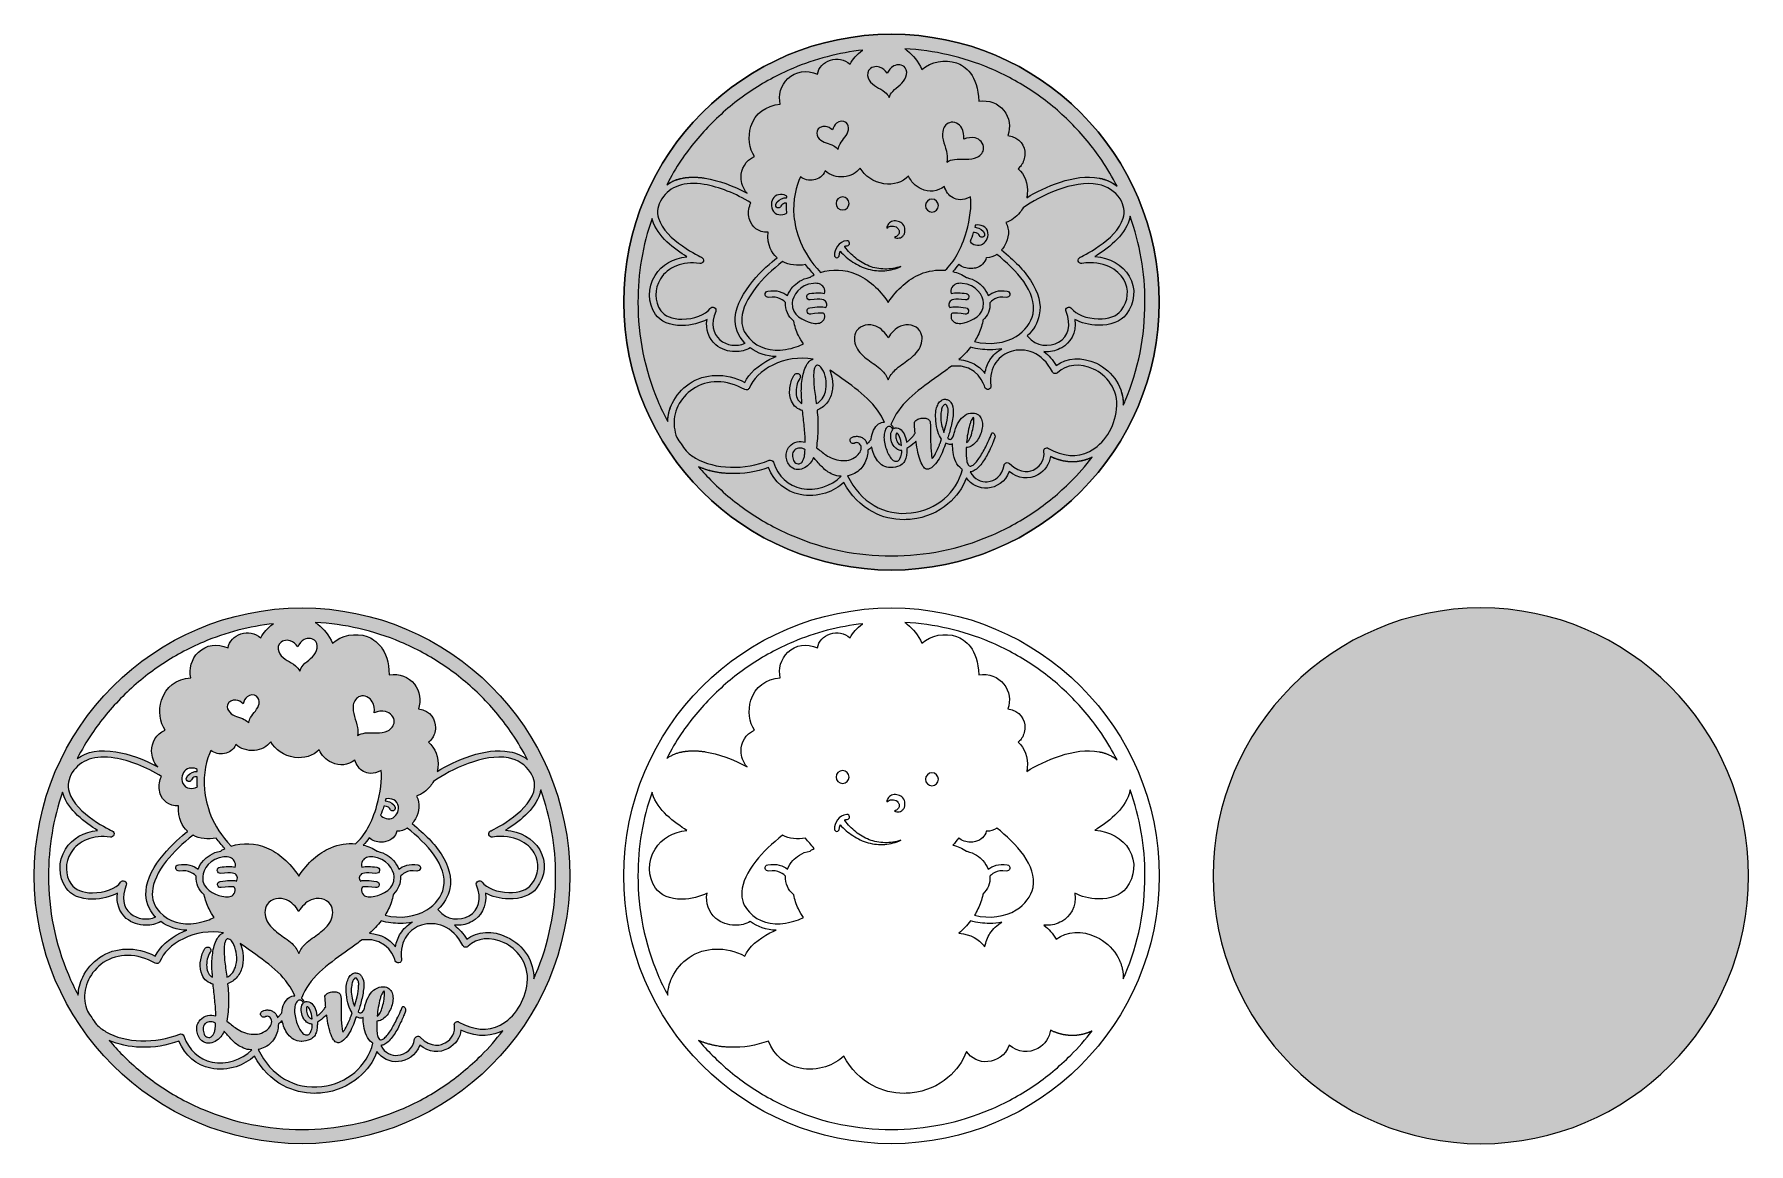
# Model space of a CAD drawing. Header units: inches. Extents: x -4083 to 8083, y -1951 to 5918.
import ezdxf

# ---------------------------------------------------------------- set-up
doc = ezdxf.new("R2010")
doc.units = ezdxf.units.IN
doc.header["$MEASUREMENT"] = 0
for name, color, linetype in [('1', 7, 'Continuous'), ('2', 7, 'Continuous'), ('3', 7, 'Continuous'), ('4', 7, 'Continuous')]:
    doc.layers.add(name, color=color, linetype=linetype)

# ---------------------------------------------------------------- blocks, each defined once
blk = doc.blocks.new('block 2')
at = {"layer": '1', "true_color": 0xf19997}
h = blk.add_hatch(color=21, dxfattribs=at)
h.dxf.hatch_style = 2
edge = h.paths.add_edge_path()
edge.add_spline(control_points=[(3900, 4018), (3900, 2968), (3049, 2118), (2000, 2118), (951, 2118), (100, 2968), (100, 4018), (100, 5067), (951, 5918), (2000, 5918), (3049, 5918), (3900, 5067), (3900, 4018)], knot_values=[0, 0, 0, 0, 1, 1, 1, 2, 2, 2, 3, 3, 3, 4, 4, 4, 4], degree=3, periodic=1)
at = {"layer": '1', "true_color": 0x532d0f}
h = blk.add_hatch(color=38, dxfattribs=at)
h.dxf.hatch_style = 2
edge = h.paths.add_edge_path()
edge.add_spline(control_points=[(2000, 5918), (951, 5918), (100, 5067), (100, 4018), (100, 2968), (951, 2118), (2000, 2118), (3049, 2118), (3900, 2968), (3900, 4018), (3900, 5067), (3049, 5918), (2000, 5918)], knot_values=[0, 0, 0, 0, 1, 1, 1, 2, 2, 2, 3, 3, 3, 4, 4, 4, 4], degree=3, periodic=1)
edge = h.paths.add_edge_path()
edge.add_spline(control_points=[(3326, 4309), (3329, 4298), (3340, 4291), (3351, 4293), (3507, 4315), (3607, 4249), (3648, 4179), (3689, 4110), (3682, 4027), (3629, 3958), (3599, 3919), (3541, 3897), (3468, 3899), (3387, 3901), (3307, 3932), (3278, 3973), (3272, 3982), (3259, 3985), (3249, 3980), (3239, 3975), (3234, 3962), (3239, 3952), (3277, 3856), (3257, 3775), (3186, 3734), (3122, 3698), (3024, 3703), (2968, 3774), (2967, 3775), (2965, 3777), (2963, 3778), (3008, 3820), (3038, 3872), (3049, 3927), (3065, 4004), (3044, 4086), (2987, 4173), (2941, 4243), (2872, 4315), (2781, 4388), (2791, 4399), (2799, 4410), (2805, 4422), (2832, 4470), (2841, 4534), (2812, 4582), (2852, 4597), (2885, 4622), (2911, 4654), (2920, 4664), (2927, 4676), (2934, 4688), (3054, 4773), (3292, 4886), (3465, 4853), (3533, 4840), (3586, 4806), (3622, 4750), (3650, 4705), (3658, 4660), (3644, 4613), (3598, 4457), (3341, 4337), (3338, 4336), (3328, 4331), (3323, 4319), (3326, 4309)], knot_values=[0, 0, 0, 0, 1, 1, 1, 2, 2, 2, 3, 3, 3, 4, 4, 4, 5, 5, 5, 6, 6, 6, 7, 7, 7, 8, 8, 8, 9, 9, 9, 10, 10, 10, 11, 11, 11, 12, 12, 12, 13, 13, 13, 14, 14, 14, 15, 15, 15, 16, 16, 16, 17, 17, 17, 18, 18, 18, 19, 19, 19, 20, 20, 20, 21, 21, 21, 22, 22, 22, 22], degree=3, periodic=1)
edge = h.paths.add_edge_path()
edge.add_spline(control_points=[(3598, 3259), (3584, 3129), (3508, 3011), (3405, 2959), (3317, 2914), (3216, 2922), (3114, 2981), (3106, 2986), (3097, 2985), (3089, 2980), (3082, 2974), (3079, 2965), (3081, 2956), (3091, 2912), (3064, 2860), (3017, 2833), (2990, 2818), (2919, 2792), (2838, 2873), (2832, 2879), (2823, 2882), (2814, 2879), (2806, 2876), (2800, 2869), (2799, 2861), (2789, 2786), (2732, 2748), (2680, 2744), (2638, 2741), (2587, 2759), (2559, 2815), (2568, 2815), (2578, 2818), (2587, 2823), (2598, 2829), (2608, 2837), (2618, 2847), (2629, 2857), (2638, 2869), (2647, 2883), (2656, 2896), (2665, 2909), (2673, 2923), (2680, 2937), (2688, 2951), (2695, 2966), (2702, 2981), (2708, 2994), (2714, 3007), (2719, 3019), (2724, 3030), (2727, 3040), (2731, 3049), (2733, 3055), (2734, 3058), (2735, 3064), (2736, 3069), (2734, 3073), (2733, 3078), (2731, 3081), (2729, 3084), (2729, 3085), (2729, 3085), (2729, 3085), (2726, 3088), (2723, 3090), (2720, 3091), (2720, 3091), (2720, 3091), (2719, 3091), (2718, 3091), (2716, 3091), (2715, 3090), (2713, 3090), (2711, 3088), (2711, 3085), (2710, 3083), (2708, 3079), (2705, 3071), (2702, 3063), (2698, 3054), (2693, 3043), (2688, 3032), (2682, 3018), (2674, 3003), (2667, 2987), (2659, 2973), (2651, 2959), (2644, 2945), (2636, 2932), (2627, 2919), (2619, 2906), (2611, 2895), (2603, 2885), (2595, 2876), (2587, 2868), (2579, 2862), (2571, 2857), (2564, 2854), (2558, 2855), (2552, 2855), (2548, 2858), (2544, 2865), (2544, 2865), (2544, 2865), (2544, 2865), (2540, 2872), (2536, 2882), (2534, 2894), (2532, 2907), (2531, 2922), (2530, 2938), (2530, 2953), (2530, 2970), (2531, 2988), (2543, 2987), (2554, 2990), (2565, 2996), (2577, 3003), (2587, 3011), (2596, 3022), (2606, 3033), (2615, 3045), (2622, 3059), (2629, 3073), (2635, 3088), (2639, 3103), (2643, 3118), (2645, 3133), (2646, 3148), (2646, 3163), (2644, 3176), (2639, 3188), (2634, 3200), (2627, 3210), (2617, 3218), (2607, 3226), (2594, 3230), (2578, 3231), (2556, 3232), (2537, 3226), (2520, 3215), (2503, 3203), (2489, 3188), (2477, 3169), (2465, 3151), (2455, 3129), (2449, 3104), (2445, 3093), (2443, 3082), (2441, 3071), (2439, 3067), (2437, 3063), (2435, 3060), (2431, 3054), (2426, 3049), (2423, 3047), (2419, 3045), (2417, 3044), (2414, 3045), (2412, 3045), (2408, 3046), (2402, 3050), (2402, 3050), (2398, 3054), (2398, 3054), (2403, 3066), (2407, 3079), (2411, 3092), (2415, 3106), (2419, 3122), (2423, 3137), (2427, 3153), (2430, 3170), (2433, 3186), (2436, 3203), (2438, 3220), (2439, 3236), (2440, 3266), (2434, 3290), (2422, 3307), (2417, 3313), (2411, 3319), (2405, 3323), (2398, 3326), (2391, 3329), (2383, 3329), (2383, 3329), (2381, 3329), (2381, 3329), (2377, 3329), (2372, 3329), (2368, 3328), (2358, 3325), (2350, 3319), (2342, 3311), (2335, 3302), (2329, 3292), (2324, 3279), (2319, 3266), (2316, 3251), (2314, 3235), (2312, 3218), (2313, 3198), (2315, 3176), (2317, 3148), (2322, 3122), (2329, 3100), (2336, 3079), (2345, 3061), (2356, 3046), (2354, 3041), (2352, 3036), (2351, 3032), (2349, 3027), (2348, 3023), (2347, 3020), (2345, 3016), (2343, 3013), (2342, 3010), (2342, 3008), (2341, 3007), (2341, 3004), (2332, 2983), (2323, 2963), (2313, 2945), (2305, 2929), (2297, 2917), (2289, 2908), (2286, 2920), (2284, 2933), (2283, 2946), (2281, 2960), (2280, 2976), (2279, 2990), (2279, 3005), (2278, 3020), (2278, 3034), (2278, 3049), (2278, 3062), (2278, 3076), (2277, 3091), (2277, 3108), (2277, 3124), (2278, 3140), (2276, 3156), (2274, 3172), (2274, 3172), (2273, 3173), (2273, 3173), (2270, 3182), (2263, 3188), (2255, 3191), (2247, 3194), (2240, 3195), (2232, 3196), (2232, 3196), (2225, 3196), (2225, 3196), (2223, 3196), (2220, 3196), (2218, 3196), (2213, 3195), (2208, 3194), (2203, 3193), (2197, 3191), (2192, 3190), (2187, 3187), (2182, 3185), (2177, 3182), (2173, 3178), (2168, 3174), (2165, 3170), (2163, 3164), (2163, 3163), (2163, 3163), (2163, 3163), (2163, 3144), (2165, 3122), (2167, 3099), (2167, 3095), (2167, 3091), (2168, 3088), (2164, 3085), (2162, 3082), (2160, 3077), (2156, 3070), (2150, 3063), (2145, 3057), (2139, 3051), (2133, 3044), (2126, 3038), (2120, 3033), (2114, 3029), (2106, 3024), (2103, 3048), (2098, 3068), (2090, 3083), (2082, 3099), (2072, 3111), (2060, 3119), (2043, 3128), (2029, 3129), (2017, 3121), (2015, 3127), (2007, 3138), (2004, 3141), (2001, 3144), (1999, 3146), (1996, 3149), (1997, 3151), (1998, 3153), (1999, 3156), (2023, 3217), (2067, 3279), (2125, 3334), (2180, 3387), (2244, 3432), (2306, 3476), (2332, 3495), (2359, 3514), (2385, 3533), (2398, 3543), (2412, 3554), (2426, 3565), (2427, 3565), (2429, 3565), (2431, 3565), (2619, 3581), (2660, 3423), (2662, 3416), (2665, 3405), (2676, 3397), (2688, 3399), (2700, 3402), (2708, 3413), (2706, 3425), (2687, 3566), (2771, 3644), (2849, 3669), (2944, 3698), (3071, 3664), (3142, 3523), (3146, 3517), (3152, 3512), (3159, 3511), (3166, 3510), (3173, 3512), (3179, 3517), (3239, 3578), (3339, 3588), (3434, 3543), (3520, 3502), (3614, 3403), (3598, 3259)], knot_values=[0, 0, 0, 0, 1, 1, 1, 2, 2, 2, 3, 3, 3, 4, 4, 4, 5, 5, 5, 6, 6, 6, 7, 7, 7, 8, 8, 8, 9, 9, 9, 10, 10, 10, 11, 11, 11, 12, 12, 12, 13, 13, 13, 14, 14, 14, 15, 15, 15, 16, 16, 16, 17, 17, 17, 18, 18, 18, 19, 19, 19, 20, 20, 20, 21, 21, 21, 22, 22, 22, 23, 23, 23, 24, 24, 24, 25, 25, 25, 26, 26, 26, 27, 27, 27, 28, 28, 28, 29, 29, 29, 30, 30, 30, 31, 31, 31, 32, 32, 32, 33, 33, 33, 34, 34, 34, 35, 35, 35, 36, 36, 36, 37, 37, 37, 38, 38, 38, 39, 39, 39, 40, 40, 40, 41, 41, 41, 42, 42, 42, 43, 43, 43, 44, 44, 44, 45, 45, 45, 46, 46, 46, 47, 47, 47, 48, 48, 48, 49, 49, 49, 50, 50, 50, 51, 51, 51, 52, 52, 52, 53, 53, 53, 54, 54, 54, 55, 55, 55, 56, 56, 56, 57, 57, 57, 58, 58, 58, 59, 59, 59, 60, 60, 60, 61, 61, 61, 62, 62, 62, 63, 63, 63, 64, 64, 64, 65, 65, 65, 66, 66, 66, 67, 67, 67, 68, 68, 68, 69, 69, 69, 70, 70, 70, 71, 71, 71, 72, 72, 72, 73, 73, 73, 74, 74, 74, 75, 75, 75, 76, 76, 76, 77, 77, 77, 78, 78, 78, 79, 79, 79, 80, 80, 80, 81, 81, 81, 82, 82, 82, 83, 83, 83, 84, 84, 84, 85, 85, 85, 86, 86, 86, 87, 87, 87, 88, 88, 88, 89, 89, 89, 90, 90, 90, 91, 91, 91, 92, 92, 92, 93, 93, 93, 94, 94, 94, 95, 95, 95, 96, 96, 96, 97, 97, 97, 98, 98, 98, 99, 99, 99, 100, 100, 100, 101, 101, 101, 102, 102, 102, 103, 103, 103, 104, 104, 104, 105, 105, 105, 106, 106, 106, 107, 107, 107, 108, 108, 108, 109, 109, 109, 110, 110, 110, 111, 111, 111, 112, 112, 112, 113, 113, 113, 114, 114, 114, 115, 115, 115, 116, 116, 116, 117, 117, 117, 118, 118, 118, 118], degree=3, periodic=1)
edge = h.paths.add_edge_path()
edge.add_spline(control_points=[(2533, 3022), (2535, 3044), (2537, 3065), (2541, 3085), (2545, 3107), (2549, 3127), (2554, 3145), (2556, 3153), (2559, 3161), (2562, 3168), (2564, 3175), (2567, 3181), (2570, 3186), (2577, 3198), (2581, 3200), (2582, 3200), (2582, 3200), (2582, 3200), (2582, 3200), (2582, 3200), (2582, 3200), (2582, 3200), (2583, 3200), (2586, 3197), (2585, 3177), (2585, 3163), (2583, 3146), (2580, 3129), (2576, 3111), (2572, 3093), (2567, 3077), (2562, 3062), (2556, 3048), (2549, 3037), (2544, 3029), (2539, 3024), (2533, 3022)], knot_values=[0, 0, 0, 0, 1, 1, 1, 2, 2, 2, 3, 3, 3, 4, 4, 4, 5, 5, 5, 6, 6, 6, 7, 7, 7, 8, 8, 8, 9, 9, 9, 10, 10, 10, 11, 11, 11, 12, 12, 12, 12], degree=3, periodic=1)
edge = h.paths.add_edge_path()
edge.add_spline(control_points=[(542, 2963), (530, 2979), (519, 2995), (508, 3012), (497, 3027), (487, 3043), (477, 3058), (468, 3081), (462, 3105), (459, 3131), (446, 3231), (498, 3340), (590, 3401), (694, 3472), (828, 3471), (959, 3398), (965, 3395), (972, 3394), (978, 3397), (984, 3399), (989, 3404), (992, 3410), (1013, 3470), (1076, 3532), (1158, 3572), (1245, 3615), (1345, 3629), (1444, 3614), (1437, 3612), (1430, 3608), (1424, 3603), (1413, 3594), (1404, 3583), (1397, 3571), (1389, 3555), (1382, 3538), (1377, 3521), (1372, 3504), (1368, 3487), (1366, 3469), (1363, 3451), (1361, 3433), (1361, 3415), (1360, 3397), (1360, 3379), (1361, 3362), (1361, 3350), (1362, 3339), (1363, 3327), (1364, 3317), (1364, 3308), (1365, 3299), (1353, 3305), (1343, 3314), (1336, 3326), (1328, 3341), (1324, 3356), (1323, 3372), (1322, 3390), (1324, 3408), (1328, 3426), (1331, 3444), (1338, 3461), (1349, 3476), (1351, 3479), (1353, 3483), (1354, 3487), (1354, 3492), (1353, 3496), (1351, 3500), (1349, 3503), (1347, 3507), (1343, 3509), (1340, 3512), (1336, 3513), (1331, 3513), (1326, 3513), (1322, 3512), (1319, 3510), (1316, 3508), (1313, 3505), (1311, 3502), (1309, 3499), (1307, 3496), (1305, 3493), (1303, 3490), (1302, 3487), (1300, 3484), (1300, 3484), (1300, 3484), (1300, 3484), (1288, 3458), (1280, 3430), (1278, 3400), (1275, 3371), (1279, 3342), (1291, 3315), (1298, 3298), (1309, 3283), (1323, 3272), (1337, 3261), (1352, 3253), (1369, 3249), (1373, 3211), (1377, 3173), (1381, 3136), (1385, 3099), (1388, 3062), (1388, 3026), (1369, 3030), (1350, 3030), (1330, 3027), (1309, 3022), (1291, 3012), (1276, 2995), (1267, 2985), (1261, 2973), (1257, 2959), (1253, 2946), (1252, 2932), (1253, 2919), (1255, 2905), (1258, 2892), (1265, 2879), (1271, 2867), (1279, 2856), (1289, 2847), (1303, 2836), (1319, 2830), (1336, 2830), (1353, 2830), (1369, 2834), (1383, 2843), (1398, 2851), (1412, 2862), (1423, 2876), (1433, 2888), (1441, 2901), (1447, 2915), (1455, 2906), (1464, 2897), (1472, 2887), (1482, 2876), (1492, 2865), (1502, 2855), (1512, 2844), (1523, 2834), (1534, 2825), (1545, 2816), (1558, 2808), (1572, 2801), (1589, 2793), (1607, 2787), (1626, 2784), (1631, 2784), (1637, 2783), (1643, 2783), (1572, 2711), (1461, 2677), (1362, 2697), (1267, 2716), (1196, 2782), (1162, 2882), (1160, 2888), (1156, 2893), (1150, 2895), (1144, 2898), (1138, 2898), (1132, 2896), (958, 2825), (747, 2831), (609, 2912), (584, 2927), (561, 2944), (542, 2963)], knot_values=[0, 0, 0, 0, 1, 1, 1, 2, 2, 2, 3, 3, 3, 4, 4, 4, 5, 5, 5, 6, 6, 6, 7, 7, 7, 8, 8, 8, 9, 9, 9, 10, 10, 10, 11, 11, 11, 12, 12, 12, 13, 13, 13, 14, 14, 14, 15, 15, 15, 16, 16, 16, 17, 17, 17, 18, 18, 18, 19, 19, 19, 20, 20, 20, 21, 21, 21, 22, 22, 22, 23, 23, 23, 24, 24, 24, 25, 25, 25, 26, 26, 26, 27, 27, 27, 28, 28, 28, 29, 29, 29, 30, 30, 30, 31, 31, 31, 32, 32, 32, 33, 33, 33, 34, 34, 34, 35, 35, 35, 36, 36, 36, 37, 37, 37, 38, 38, 38, 39, 39, 39, 40, 40, 40, 41, 41, 41, 42, 42, 42, 43, 43, 43, 44, 44, 44, 45, 45, 45, 46, 46, 46, 47, 47, 47, 48, 48, 48, 49, 49, 49, 50, 50, 50, 51, 51, 51, 52, 52, 52, 53, 53, 53, 54, 54, 54, 55, 55, 55, 56, 56, 56, 57, 57, 57, 58, 58, 58, 58], degree=3, periodic=1)
edge = h.paths.add_edge_path()
edge.add_spline(control_points=[(742, 3980), (732, 3985), (720, 3982), (713, 3973), (683, 3930), (597, 3897), (513, 3897), (513, 3897), (513, 3897), (513, 3897), (444, 3897), (389, 3919), (363, 3957), (317, 4023), (316, 4111), (360, 4183), (414, 4269), (518, 4310), (640, 4293), (651, 4291), (662, 4298), (665, 4309), (668, 4319), (663, 4331), (653, 4336), (650, 4337), (393, 4457), (347, 4613), (333, 4660), (341, 4705), (370, 4750), (428, 4841), (530, 4875), (672, 4853), (773, 4836), (896, 4788), (1003, 4723), (1000, 4716), (996, 4709), (994, 4702), (983, 4669), (983, 4632), (994, 4599), (1010, 4555), (1052, 4510), (1124, 4514), (1117, 4421), (1152, 4366), (1185, 4336), (1186, 4335), (1187, 4334), (1188, 4333), (1106, 4268), (906, 4091), (892, 3910), (887, 3841), (910, 3780), (959, 3728), (960, 3727), (961, 3727), (961, 3726), (903, 3700), (830, 3710), (782, 3751), (730, 3796), (719, 3867), (753, 3952), (757, 3962), (752, 3975), (742, 3980)], knot_values=[0, 0, 0, 0, 1, 1, 1, 2, 2, 2, 3, 3, 3, 4, 4, 4, 5, 5, 5, 6, 6, 6, 7, 7, 7, 8, 8, 8, 9, 9, 9, 10, 10, 10, 11, 11, 11, 12, 12, 12, 13, 13, 13, 14, 14, 14, 15, 15, 15, 16, 16, 16, 17, 17, 17, 18, 18, 18, 19, 19, 19, 20, 20, 20, 21, 21, 21, 22, 22, 22, 23, 23, 23, 23], degree=3, periodic=1)
edge = h.paths.add_edge_path()
edge.add_spline(control_points=[(1190, 4688), (1193, 4687), (1195, 4687), (1197, 4687), (1205, 4687), (1212, 4691), (1215, 4698), (1220, 4711), (1231, 4716), (1240, 4719), (1245, 4720), (1250, 4720), (1255, 4720), (1254, 4686), (1256, 4653), (1258, 4651), (1247, 4640), (1188, 4625), (1163, 4660), (1139, 4695), (1145, 4734), (1166, 4761), (1187, 4787), (1238, 4787), (1257, 4770), (1257, 4767), (1256, 4762), (1256, 4758), (1250, 4758), (1244, 4758), (1239, 4757), (1211, 4752), (1189, 4736), (1180, 4712), (1176, 4703), (1181, 4692), (1190, 4688)], knot_values=[0, 0, 0, 0, 1, 1, 1, 2, 2, 2, 3, 3, 3, 4, 4, 4, 5, 5, 5, 6, 6, 6, 7, 7, 7, 8, 8, 8, 9, 9, 9, 10, 10, 10, 11, 11, 11, 12, 12, 12, 12], degree=3, periodic=1)
edge = h.paths.add_edge_path()
edge.add_spline(control_points=[(938, 3907), (942, 3971), (976, 4043), (1037, 4121), (1087, 4184), (1154, 4249), (1227, 4306), (1274, 4281), (1332, 4273), (1391, 4285), (1409, 4261), (1429, 4236), (1452, 4211), (1443, 4207), (1435, 4202), (1428, 4198), (1426, 4196), (1424, 4195), (1423, 4194), (1362, 4183), (1323, 4152), (1300, 4126), (1283, 4108), (1270, 4087), (1262, 4065), (1232, 4087), (1184, 4107), (1122, 4097), (1110, 4094), (1102, 4083), (1104, 4070), (1106, 4058), (1118, 4050), (1130, 4052), (1197, 4063), (1240, 4027), (1249, 4016), (1249, 4015), (1249, 4015), (1249, 4015), (1246, 3963), (1266, 3918), (1306, 3884), (1313, 3849), (1324, 3814), (1340, 3782), (1351, 3761), (1363, 3741), (1376, 3722), (1352, 3710), (1305, 3691), (1249, 3682), (1144, 3665), (1057, 3691), (992, 3760), (951, 3802), (933, 3850), (938, 3907)], knot_values=[0, 0, 0, 0, 1, 1, 1, 2, 2, 2, 3, 3, 3, 4, 4, 4, 5, 5, 5, 6, 6, 6, 7, 7, 7, 8, 8, 8, 9, 9, 9, 10, 10, 10, 11, 11, 11, 12, 12, 12, 13, 13, 13, 14, 14, 14, 15, 15, 15, 16, 16, 16, 17, 17, 17, 18, 18, 18, 19, 19, 19, 19], degree=3, periodic=1)
edge = h.paths.add_edge_path()
edge.add_spline(control_points=[(1622, 5101), (1622, 5101), (1622, 5101), (1622, 5101), (1622, 5101), (1622, 5101), (1622, 5101), (1622, 5101), (1622, 5101), (1622, 5101), (1614, 5112), (1602, 5121), (1590, 5127), (1573, 5136), (1554, 5141), (1536, 5148), (1518, 5154), (1500, 5163), (1487, 5177), (1473, 5192), (1466, 5212), (1472, 5231), (1479, 5254), (1506, 5267), (1531, 5264), (1550, 5262), (1567, 5252), (1582, 5239), (1587, 5258), (1596, 5276), (1611, 5288), (1630, 5304), (1659, 5307), (1678, 5292), (1693, 5279), (1698, 5258), (1695, 5239), (1692, 5220), (1681, 5203), (1669, 5187), (1658, 5171), (1645, 5157), (1635, 5140), (1628, 5128), (1623, 5115), (1622, 5101), (1622, 5101), (1622, 5101), (1622, 5101)], knot_values=[0, 0, 0, 0, 1, 1, 1, 2, 2, 2, 3, 3, 3, 4, 4, 4, 5, 5, 5, 6, 6, 6, 7, 7, 7, 8, 8, 8, 9, 9, 9, 10, 10, 10, 11, 11, 11, 12, 12, 12, 13, 13, 13, 14, 14, 14, 15, 15, 15, 16, 16, 16, 16], degree=3, periodic=1)
edge = h.paths.add_edge_path()
edge.add_spline(control_points=[(1530, 4949), (1565, 4918), (1612, 4903), (1662, 4907), (1710, 4911), (1750, 4933), (1778, 4969), (1809, 4912), (1872, 4870), (1946, 4858), (2015, 4848), (2078, 4867), (2122, 4912), (2137, 4874), (2169, 4840), (2211, 4821), (2267, 4795), (2326, 4802), (2376, 4838), (2385, 4806), (2405, 4774), (2437, 4757), (2463, 4743), (2505, 4734), (2561, 4765), (2569, 4701), (2558, 4609), (2532, 4518), (2498, 4397), (2444, 4301), (2380, 4244), (2321, 4249), (2260, 4240), (2205, 4217), (2117, 4179), (2041, 4112), (1977, 4016), (1913, 4112), (1837, 4179), (1749, 4217), (1669, 4251), (1577, 4254), (1497, 4229), (1358, 4374), (1318, 4525), (1308, 4628), (1298, 4744), (1323, 4844), (1354, 4907), (1378, 4887), (1414, 4878), (1450, 4885), (1481, 4890), (1514, 4910), (1530, 4949)], knot_values=[0, 0, 0, 0, 1, 1, 1, 2, 2, 2, 3, 3, 3, 4, 4, 4, 5, 5, 5, 6, 6, 6, 7, 7, 7, 8, 8, 8, 9, 9, 9, 10, 10, 10, 11, 11, 11, 12, 12, 12, 13, 13, 13, 14, 14, 14, 15, 15, 15, 16, 16, 16, 17, 17, 17, 18, 18, 18, 18], degree=3, periodic=1)
edge = h.paths.add_edge_path()
edge.add_spline(control_points=[(1984, 5470), (1984, 5470), (1984, 5470), (1984, 5470), (1984, 5470), (1984, 5470), (1984, 5470), (1984, 5470), (1984, 5470), (1984, 5470), (1977, 5485), (1965, 5498), (1953, 5508), (1934, 5523), (1913, 5533), (1894, 5546), (1874, 5558), (1854, 5573), (1842, 5593), (1830, 5613), (1826, 5639), (1838, 5660), (1852, 5685), (1888, 5694), (1916, 5685), (1938, 5678), (1956, 5661), (1970, 5642), (1980, 5663), (1995, 5682), (2016, 5693), (2042, 5707), (2078, 5704), (2097, 5681), (2111, 5663), (2112, 5636), (2103, 5615), (2095, 5593), (2078, 5575), (2061, 5560), (2043, 5544), (2024, 5530), (2009, 5513), (1998, 5500), (1989, 5486), (1984, 5470), (1984, 5470), (1984, 5470), (1984, 5470)], knot_values=[0, 0, 0, 0, 1, 1, 1, 2, 2, 2, 3, 3, 3, 4, 4, 4, 5, 5, 5, 6, 6, 6, 7, 7, 7, 8, 8, 8, 9, 9, 9, 10, 10, 10, 11, 11, 11, 12, 12, 12, 13, 13, 13, 14, 14, 14, 15, 15, 15, 16, 16, 16, 16], degree=3, periodic=1)
edge = h.paths.add_edge_path()
edge.add_spline(control_points=[(2593, 5183), (2627, 5175), (2656, 5144), (2654, 5110), (2653, 5082), (2633, 5059), (2609, 5046), (2584, 5034), (2556, 5031), (2529, 5031), (2502, 5031), (2474, 5034), (2447, 5030), (2428, 5028), (2409, 5022), (2393, 5012), (2393, 5012), (2392, 5012), (2392, 5012), (2392, 5012), (2392, 5012), (2392, 5012), (2392, 5012), (2392, 5012), (2392, 5012), (2392, 5012), (2392, 5012), (2392, 5012), (2398, 5031), (2397, 5051), (2394, 5070), (2390, 5097), (2380, 5122), (2372, 5149), (2364, 5175), (2359, 5202), (2364, 5229), (2368, 5256), (2386, 5282), (2411, 5291), (2444, 5303), (2482, 5283), (2499, 5253), (2513, 5229), (2516, 5201), (2513, 5174), (2539, 5184), (2566, 5189), (2593, 5183)], knot_values=[0, 0, 0, 0, 1, 1, 1, 2, 2, 2, 3, 3, 3, 4, 4, 4, 5, 5, 5, 6, 6, 6, 7, 7, 7, 8, 8, 8, 9, 9, 9, 10, 10, 10, 11, 11, 11, 12, 12, 12, 13, 13, 13, 14, 14, 14, 15, 15, 15, 16, 16, 16, 16], degree=3, periodic=1)
edge = h.paths.add_edge_path()
edge.add_spline(control_points=[(2885, 3775), (2804, 3726), (2699, 3713), (2589, 3738), (2598, 3752), (2606, 3767), (2614, 3782), (2630, 3814), (2641, 3848), (2648, 3883), (2648, 3885), (2649, 3887), (2648, 3889), (2684, 3922), (2702, 3965), (2699, 4014), (2705, 4023), (2746, 4064), (2814, 4052), (2826, 4050), (2838, 4058), (2840, 4070), (2842, 4083), (2834, 4094), (2822, 4097), (2762, 4107), (2715, 4087), (2687, 4065), (2678, 4087), (2665, 4108), (2649, 4126), (2627, 4150), (2590, 4180), (2534, 4192), (2534, 4193), (2533, 4193), (2533, 4193), (2503, 4213), (2470, 4227), (2435, 4235), (2451, 4252), (2464, 4269), (2477, 4287), (2499, 4266), (2530, 4256), (2561, 4256), (2573, 4256), (2584, 4257), (2596, 4260), (2637, 4271), (2665, 4299), (2673, 4334), (2674, 4333), (2675, 4333), (2676, 4333), (2702, 4333), (2726, 4343), (2747, 4357), (2883, 4249), (3036, 4089), (3005, 3936), (2992, 3872), (2948, 3814), (2885, 3775)], knot_values=[0, 0, 0, 0, 1, 1, 1, 2, 2, 2, 3, 3, 3, 4, 4, 4, 5, 5, 5, 6, 6, 6, 7, 7, 7, 8, 8, 8, 9, 9, 9, 10, 10, 10, 11, 11, 11, 12, 12, 12, 13, 13, 13, 14, 14, 14, 15, 15, 15, 16, 16, 16, 17, 17, 17, 18, 18, 18, 19, 19, 19, 20, 20, 20, 21, 21, 21, 21], degree=3, periodic=1)
edge = h.paths.add_edge_path()
edge.add_spline(control_points=[(2528, 3978), (2477, 3985), (2439, 3990), (2414, 3980), (2413, 3982), (2400, 3997), (2411, 4018), (2424, 4039), (2445, 4042), (2525, 4035), (2538, 4033), (2549, 4042), (2550, 4055), (2551, 4067), (2542, 4078), (2530, 4080), (2490, 4084), (2453, 4087), (2424, 4079), (2419, 4094), (2421, 4110), (2429, 4123), (2443, 4145), (2469, 4155), (2502, 4151), (2601, 4142), (2651, 4063), (2654, 4012), (2659, 3922), (2571, 3886), (2517, 3872), (2481, 3863), (2454, 3867), (2437, 3882), (2425, 3894), (2421, 3911), (2423, 3922), (2425, 3937), (2427, 3937), (2433, 3939), (2449, 3943), (2485, 3938), (2522, 3933), (2534, 3932), (2546, 3940), (2547, 3953), (2549, 3965), (2541, 3976), (2528, 3978)], knot_values=[0, 0, 0, 0, 1, 1, 1, 2, 2, 2, 3, 3, 3, 4, 4, 4, 5, 5, 5, 6, 6, 6, 7, 7, 7, 8, 8, 8, 9, 9, 9, 10, 10, 10, 11, 11, 11, 12, 12, 12, 13, 13, 13, 14, 14, 14, 15, 15, 15, 16, 16, 16, 16], degree=3, periodic=1)
edge = h.paths.add_edge_path()
edge.add_spline(control_points=[(2561, 3698), (2607, 3686), (2653, 3680), (2696, 3680), (2726, 3680), (2755, 3683), (2783, 3688), (2749, 3669), (2720, 3642), (2699, 3609), (2681, 3580), (2669, 3548), (2663, 3513), (2659, 3518), (2656, 3522), (2652, 3526), (2621, 3563), (2566, 3604), (2479, 3610), (2508, 3637), (2536, 3666), (2561, 3698)], knot_values=[0, 0, 0, 0, 1, 1, 1, 2, 2, 2, 3, 3, 3, 4, 4, 4, 5, 5, 5, 6, 6, 6, 7, 7, 7, 7], degree=3, periodic=1)
edge = h.paths.add_edge_path()
edge.add_spline(control_points=[(2647, 4430), (2619, 4411), (2571, 4426), (2558, 4448), (2565, 4464), (2574, 4489), (2580, 4511), (2585, 4512), (2592, 4512), (2600, 4510), (2609, 4508), (2620, 4502), (2625, 4490), (2628, 4482), (2635, 4478), (2642, 4478), (2645, 4478), (2647, 4478), (2649, 4479), (2659, 4483), (2664, 4494), (2660, 4504), (2650, 4528), (2629, 4544), (2601, 4548), (2598, 4549), (2594, 4549), (2591, 4549), (2593, 4557), (2594, 4562), (2593, 4563), (2607, 4570), (2668, 4565), (2681, 4525), (2694, 4484), (2675, 4448), (2647, 4430)], knot_values=[0, 0, 0, 0, 1, 1, 1, 2, 2, 2, 3, 3, 3, 4, 4, 4, 5, 5, 5, 6, 6, 6, 7, 7, 7, 8, 8, 8, 9, 9, 9, 10, 10, 10, 11, 11, 11, 12, 12, 12, 12], degree=3, periodic=1)
edge = h.paths.add_edge_path()
edge.add_spline(control_points=[(2001, 3027), (2007, 3011), (2015, 2997), (2026, 2986), (2033, 2979), (2041, 2974), (2049, 2970), (2057, 2967), (2065, 2966), (2073, 2966), (2073, 2946), (2070, 2931), (2066, 2921), (2061, 2910), (2057, 2902), (2053, 2898), (2046, 2891), (2038, 2888), (2031, 2889), (2023, 2890), (2015, 2894), (2007, 2900), (1999, 2907), (1992, 2916), (1985, 2928), (1977, 2940), (1971, 2953), (1966, 2968), (1960, 2982), (1956, 2998), (1952, 3014), (1949, 3029), (1947, 3045), (1947, 3059), (1947, 3074), (1949, 3088), (1952, 3100), (1955, 3112), (1961, 3122), (1968, 3129), (1971, 3132), (1975, 3134), (1978, 3135), (1982, 3136), (1985, 3137), (1988, 3136), (1990, 3136), (1993, 3135), (1995, 3134), (1999, 3131), (2006, 3124), (2010, 3115), (2001, 3106), (1996, 3093), (1995, 3076), (1994, 3059), (1996, 3043), (2001, 3027)], knot_values=[0, 0, 0, 0, 1, 1, 1, 2, 2, 2, 3, 3, 3, 4, 4, 4, 5, 5, 5, 6, 6, 6, 7, 7, 7, 8, 8, 8, 9, 9, 9, 10, 10, 10, 11, 11, 11, 12, 12, 12, 13, 13, 13, 14, 14, 14, 15, 15, 15, 16, 16, 16, 17, 17, 17, 18, 18, 18, 19, 19, 19, 19], degree=3, periodic=1)
edge = h.paths.add_edge_path()
edge.add_spline(control_points=[(2032, 3074), (2032, 3080), (2033, 3085), (2035, 3088), (2035, 3089), (2035, 3089), (2036, 3090), (2036, 3090), (2036, 3090), (2036, 3090), (2037, 3090), (2038, 3089), (2040, 3088), (2041, 3088), (2041, 3088), (2041, 3088), (2044, 3086), (2050, 3080), (2058, 3062), (2065, 3048), (2070, 3028), (2072, 3002), (2069, 3002), (2066, 3003), (2063, 3005), (2058, 3007), (2055, 3009), (2052, 3011), (2046, 3018), (2041, 3027), (2036, 3039), (2032, 3051), (2031, 3062), (2032, 3074)], knot_values=[0, 0, 0, 0, 1, 1, 1, 2, 2, 2, 3, 3, 3, 4, 4, 4, 5, 5, 5, 6, 6, 6, 7, 7, 7, 8, 8, 8, 9, 9, 9, 10, 10, 10, 11, 11, 11, 11], degree=3, periodic=1)
edge = h.paths.add_edge_path()
edge.add_spline(control_points=[(1977, 3467), (1977, 3467), (1977, 3467), (1977, 3467), (1977, 3467), (1977, 3467), (1977, 3467), (1977, 3467), (1977, 3467), (1977, 3467), (1977, 3467), (1977, 3467), (1977, 3467), (1967, 3493), (1949, 3517), (1928, 3537), (1899, 3564), (1865, 3586), (1832, 3610), (1800, 3634), (1769, 3662), (1751, 3699), (1733, 3735), (1730, 3781), (1753, 3814), (1781, 3857), (1843, 3867), (1890, 3847), (1928, 3831), (1956, 3800), (1977, 3765), (1998, 3800), (2027, 3831), (2064, 3847), (2111, 3867), (2173, 3857), (2202, 3814), (2224, 3781), (2221, 3735), (2203, 3699), (2185, 3662), (2154, 3634), (2122, 3610), (2090, 3586), (2055, 3564), (2026, 3537), (2005, 3517), (1987, 3493), (1977, 3467)], knot_values=[0, 0, 0, 0, 1, 1, 1, 2, 2, 2, 3, 3, 3, 4, 4, 4, 5, 5, 5, 6, 6, 6, 7, 7, 7, 8, 8, 8, 9, 9, 9, 10, 10, 10, 11, 11, 11, 12, 12, 12, 13, 13, 13, 14, 14, 14, 15, 15, 15, 16, 16, 16, 16], degree=3, periodic=1)
edge = h.paths.add_edge_path()
edge.add_spline(control_points=[(1534, 3980), (1509, 3990), (1472, 3985), (1420, 3978), (1408, 3976), (1399, 3965), (1401, 3953), (1403, 3940), (1414, 3932), (1427, 3933), (1463, 3938), (1500, 3943), (1516, 3939), (1521, 3937), (1523, 3937), (1526, 3922), (1528, 3911), (1524, 3894), (1511, 3882), (1495, 3867), (1467, 3863), (1431, 3872), (1378, 3886), (1289, 3922), (1295, 4012), (1298, 4063), (1348, 4142), (1446, 4151), (1480, 4155), (1506, 4145), (1519, 4123), (1527, 4110), (1529, 4094), (1525, 4079), (1495, 4087), (1459, 4084), (1419, 4080), (1406, 4078), (1397, 4067), (1399, 4055), (1400, 4042), (1411, 4033), (1423, 4035), (1504, 4042), (1525, 4039), (1537, 4018), (1548, 3999), (1537, 3984), (1534, 3980)], knot_values=[0, 0, 0, 0, 1, 1, 1, 2, 2, 2, 3, 3, 3, 4, 4, 4, 5, 5, 5, 6, 6, 6, 7, 7, 7, 8, 8, 8, 9, 9, 9, 10, 10, 10, 11, 11, 11, 12, 12, 12, 13, 13, 13, 14, 14, 14, 15, 15, 15, 16, 16, 16, 16], degree=3, periodic=1)
edge = h.paths.add_edge_path()
edge.add_spline(control_points=[(1531, 3383), (1526, 3365), (1518, 3348), (1508, 3333), (1498, 3317), (1484, 3306), (1466, 3298), (1466, 3299), (1466, 3300), (1466, 3301), (1466, 3302), (1466, 3304), (1466, 3305), (1463, 3324), (1461, 3343), (1458, 3362), (1455, 3381), (1453, 3400), (1451, 3418), (1449, 3437), (1448, 3456), (1448, 3475), (1447, 3493), (1448, 3512), (1450, 3531), (1451, 3539), (1453, 3546), (1456, 3555), (1458, 3562), (1463, 3567), (1470, 3570), (1470, 3570), (1472, 3570), (1474, 3570), (1485, 3569), (1493, 3564), (1499, 3556), (1506, 3547), (1512, 3538), (1517, 3528), (1527, 3506), (1533, 3482), (1536, 3457), (1539, 3432), (1537, 3407), (1531, 3383)], knot_values=[0, 0, 0, 0, 1, 1, 1, 2, 2, 2, 3, 3, 3, 4, 4, 4, 5, 5, 5, 6, 6, 6, 7, 7, 7, 8, 8, 8, 9, 9, 9, 10, 10, 10, 11, 11, 11, 12, 12, 12, 13, 13, 13, 14, 14, 14, 15, 15, 15, 15], degree=3, periodic=1)
edge = h.paths.add_edge_path()
edge.add_spline(control_points=[(1387, 2971), (1386, 2964), (1386, 2956), (1385, 2948), (1385, 2940), (1383, 2931), (1382, 2923), (1380, 2915), (1377, 2907), (1374, 2900), (1371, 2892), (1367, 2886), (1361, 2879), (1357, 2876), (1352, 2873), (1346, 2872), (1340, 2871), (1335, 2871), (1329, 2873), (1324, 2874), (1319, 2877), (1315, 2881), (1310, 2885), (1307, 2889), (1305, 2895), (1301, 2907), (1298, 2920), (1298, 2933), (1298, 2946), (1302, 2957), (1311, 2967), (1316, 2973), (1323, 2977), (1331, 2980), (1337, 2982), (1344, 2983), (1351, 2983), (1352, 2983), (1353, 2983), (1354, 2983), (1360, 2982), (1366, 2981), (1372, 2979), (1378, 2977), (1382, 2974), (1387, 2971)], knot_values=[0, 0, 0, 0, 1, 1, 1, 2, 2, 2, 3, 3, 3, 4, 4, 4, 5, 5, 5, 6, 6, 6, 7, 7, 7, 8, 8, 8, 9, 9, 9, 10, 10, 10, 11, 11, 11, 12, 12, 12, 13, 13, 13, 14, 14, 14, 15, 15, 15, 15], degree=3, periodic=1)
edge = h.paths.add_edge_path()
edge.add_spline(control_points=[(1640, 2895), (1621, 2897), (1602, 2901), (1585, 2908), (1567, 2915), (1550, 2924), (1534, 2934), (1522, 2942), (1511, 2951), (1500, 2960), (1490, 2969), (1479, 2978), (1467, 2985), (1474, 3029), (1477, 3074), (1478, 3119), (1479, 3163), (1477, 3208), (1472, 3252), (1485, 3257), (1497, 3263), (1508, 3271), (1520, 3279), (1530, 3289), (1540, 3300), (1549, 3311), (1557, 3324), (1563, 3337), (1569, 3351), (1574, 3365), (1577, 3379), (1584, 3409), (1585, 3440), (1580, 3472), (1577, 3495), (1571, 3517), (1562, 3538), (1564, 3537), (1566, 3535), (1568, 3533), (1595, 3514), (1622, 3495), (1648, 3476), (1710, 3432), (1773, 3387), (1828, 3334), (1883, 3282), (1925, 3225), (1950, 3167), (1935, 3167), (1922, 3163), (1909, 3154), (1895, 3145), (1883, 3130), (1873, 3111), (1864, 3093), (1858, 3072), (1856, 3047), (1856, 3047), (1856, 3047), (1856, 3047), (1852, 3040), (1846, 3033), (1841, 3026), (1836, 3021), (1831, 3016), (1825, 3011), (1824, 3017), (1822, 3022), (1820, 3028), (1817, 3035), (1812, 3042), (1806, 3047), (1800, 3052), (1793, 3057), (1786, 3060), (1778, 3063), (1771, 3065), (1763, 3066), (1755, 3067), (1747, 3066), (1739, 3065), (1732, 3064), (1726, 3062), (1719, 3058), (1712, 3055), (1707, 3048), (1706, 3040), (1705, 3035), (1706, 3031), (1709, 3027), (1711, 3023), (1714, 3020), (1717, 3018), (1721, 3016), (1725, 3015), (1729, 3015), (1729, 3015), (1729, 3015), (1729, 3015), (1733, 3015), (1738, 3016), (1741, 3019), (1746, 3021), (1750, 3022), (1755, 3022), (1759, 3021), (1764, 3020), (1768, 3017), (1772, 3015), (1776, 3011), (1779, 3007), (1782, 3003), (1783, 2999), (1784, 2994), (1786, 2980), (1784, 2967), (1777, 2955), (1769, 2943), (1761, 2932), (1750, 2924), (1735, 2912), (1717, 2903), (1698, 2898), (1679, 2894), (1659, 2892), (1640, 2895)], knot_values=[0, 0, 0, 0, 1, 1, 1, 2, 2, 2, 3, 3, 3, 4, 4, 4, 5, 5, 5, 6, 6, 6, 7, 7, 7, 8, 8, 8, 9, 9, 9, 10, 10, 10, 11, 11, 11, 12, 12, 12, 13, 13, 13, 14, 14, 14, 15, 15, 15, 16, 16, 16, 17, 17, 17, 18, 18, 18, 19, 19, 19, 20, 20, 20, 21, 21, 21, 22, 22, 22, 23, 23, 23, 24, 24, 24, 25, 25, 25, 26, 26, 26, 27, 27, 27, 28, 28, 28, 29, 29, 29, 30, 30, 30, 31, 31, 31, 32, 32, 32, 33, 33, 33, 34, 34, 34, 35, 35, 35, 36, 36, 36, 37, 37, 37, 38, 38, 38, 39, 39, 39, 40, 40, 40, 41, 41, 41, 42, 42, 42, 42], degree=3, periodic=1)
edge = h.paths.add_edge_path()
edge.add_spline(control_points=[(1737, 2802), (1754, 2810), (1769, 2822), (1782, 2836), (1794, 2848), (1803, 2862), (1811, 2878), (1819, 2893), (1825, 2910), (1828, 2926), (1831, 2940), (1832, 2953), (1832, 2967), (1842, 2975), (1851, 2982), (1859, 2989), (1859, 2989), (1859, 2990), (1860, 2990), (1863, 2973), (1867, 2956), (1874, 2940), (1881, 2923), (1890, 2907), (1901, 2892), (1912, 2878), (1926, 2866), (1941, 2858), (1957, 2850), (1975, 2845), (1994, 2844), (1996, 2844), (1997, 2844), (1999, 2844), (2017, 2844), (2037, 2849), (2059, 2858), (2071, 2864), (2081, 2871), (2087, 2881), (2094, 2890), (2099, 2901), (2102, 2912), (2105, 2923), (2107, 2935), (2108, 2947), (2109, 2958), (2109, 2968), (2109, 2979), (2130, 2993), (2148, 3006), (2163, 3020), (2167, 3023), (2171, 3027), (2174, 3031), (2175, 3029), (2175, 3027), (2175, 3025), (2178, 3001), (2183, 2976), (2188, 2952), (2193, 2929), (2199, 2908), (2206, 2890), (2213, 2872), (2221, 2857), (2230, 2847), (2237, 2838), (2246, 2833), (2255, 2833), (2257, 2833), (2259, 2834), (2262, 2834), (2277, 2838), (2291, 2847), (2304, 2861), (2316, 2874), (2328, 2890), (2338, 2907), (2348, 2925), (2357, 2944), (2365, 2963), (2372, 2983), (2379, 3001), (2385, 3018), (2393, 3013), (2402, 3010), (2411, 3009), (2419, 3008), (2427, 3009), (2434, 3012), (2434, 2992), (2435, 2972), (2438, 2953), (2441, 2928), (2448, 2905), (2457, 2886), (2467, 2865), (2480, 2849), (2496, 2836), (2498, 2834), (2500, 2832), (2503, 2830), (2463, 2667), (2319, 2544), (2141, 2523), (1948, 2500), (1779, 2599), (1689, 2786), (1705, 2789), (1721, 2795), (1737, 2802)], knot_values=[0, 0, 0, 0, 1, 1, 1, 2, 2, 2, 3, 3, 3, 4, 4, 4, 5, 5, 5, 6, 6, 6, 7, 7, 7, 8, 8, 8, 9, 9, 9, 10, 10, 10, 11, 11, 11, 12, 12, 12, 13, 13, 13, 14, 14, 14, 15, 15, 15, 16, 16, 16, 17, 17, 17, 18, 18, 18, 19, 19, 19, 20, 20, 20, 21, 21, 21, 22, 22, 22, 23, 23, 23, 24, 24, 24, 25, 25, 25, 26, 26, 26, 27, 27, 27, 28, 28, 28, 29, 29, 29, 30, 30, 30, 31, 31, 31, 32, 32, 32, 33, 33, 33, 34, 34, 34, 35, 35, 35, 36, 36, 36, 37, 37, 37, 37], degree=3, periodic=1)
edge = h.paths.add_edge_path()
edge.add_spline(control_points=[(2385, 3292), (2386, 3292), (2388, 3291), (2392, 3285), (2395, 3281), (2398, 3275), (2400, 3267), (2402, 3260), (2403, 3250), (2402, 3239), (2401, 3213), (2397, 3187), (2390, 3160), (2385, 3136), (2379, 3114), (2372, 3094), (2368, 3103), (2364, 3114), (2361, 3126), (2356, 3141), (2352, 3159), (2351, 3179), (2349, 3199), (2349, 3216), (2351, 3231), (2353, 3245), (2355, 3257), (2358, 3266), (2362, 3275), (2365, 3282), (2369, 3286), (2374, 3290), (2377, 3292), (2378, 3292), (2378, 3292), (2379, 3292), (2379, 3292), (2380, 3293), (2381, 3293), (2382, 3293), (2382, 3293), (2382, 3293), (2382, 3293), (2384, 3293), (2384, 3293), (2384, 3293), (2384, 3293), (2384, 3293), (2384, 3293), (2384, 3293), (2384, 3292), (2385, 3292)], knot_values=[0, 0, 0, 0, 1, 1, 1, 2, 2, 2, 3, 3, 3, 4, 4, 4, 5, 5, 5, 6, 6, 6, 7, 7, 7, 8, 8, 8, 9, 9, 9, 10, 10, 10, 11, 11, 11, 12, 12, 12, 13, 13, 13, 14, 14, 14, 15, 15, 15, 16, 16, 16, 17, 17, 17, 17], degree=3, periodic=1)
edge = h.paths.add_edge_path()
edge.add_spline(control_points=[(3006, 5510), (3101, 5446), (3191, 5372), (3272, 5290), (3354, 5209), (3428, 5119), (3492, 5024), (3532, 4965), (3568, 4904), (3601, 4841), (3565, 4869), (3523, 4889), (3473, 4898), (3299, 4931), (3086, 4836), (2960, 4759), (2962, 4767), (2963, 4776), (2964, 4785), (2970, 4858), (2945, 4924), (2898, 4964), (2906, 4970), (2913, 4978), (2920, 4987), (2937, 5009), (2946, 5039), (2947, 5069), (2948, 5124), (2916, 5187), (2826, 5201), (2847, 5260), (2837, 5327), (2798, 5377), (2757, 5430), (2692, 5453), (2619, 5443), (2615, 5631), (2520, 5694), (2462, 5715), (2380, 5744), (2279, 5723), (2215, 5668), (2190, 5725), (2156, 5770), (2112, 5802), (2106, 5807), (2100, 5811), (2094, 5815), (2304, 5804), (2507, 5758), (2700, 5676), (2807, 5631), (2910, 5575), (3006, 5510)], knot_values=[0, 0, 0, 0, 1, 1, 1, 2, 2, 2, 3, 3, 3, 4, 4, 4, 5, 5, 5, 6, 6, 6, 7, 7, 7, 8, 8, 8, 9, 9, 9, 10, 10, 10, 11, 11, 11, 12, 12, 12, 13, 13, 13, 14, 14, 14, 15, 15, 15, 16, 16, 16, 17, 17, 17, 18, 18, 18, 18], degree=3, periodic=1)
edge = h.paths.add_edge_path()
edge.add_spline(control_points=[(728, 5290), (809, 5372), (899, 5446), (994, 5510), (1090, 5575), (1193, 5631), (1300, 5676), (1459, 5743), (1627, 5787), (1798, 5806), (1797, 5805), (1795, 5804), (1793, 5802), (1755, 5777), (1726, 5744), (1706, 5706), (1669, 5741), (1612, 5748), (1567, 5734), (1517, 5719), (1483, 5682), (1475, 5635), (1397, 5667), (1320, 5657), (1265, 5604), (1215, 5556), (1195, 5484), (1211, 5422), (1108, 5413), (1033, 5357), (1003, 5265), (979, 5190), (991, 5104), (1029, 5052), (963, 5024), (933, 4960), (933, 4903), (933, 4865), (946, 4823), (975, 4791), (877, 4844), (770, 4883), (679, 4897), (567, 4915), (474, 4899), (405, 4851), (436, 4911), (470, 4968), (508, 5024), (572, 5119), (646, 5209), (728, 5290)], knot_values=[0, 0, 0, 0, 1, 1, 1, 2, 2, 2, 3, 3, 3, 4, 4, 4, 5, 5, 5, 6, 6, 6, 7, 7, 7, 8, 8, 8, 9, 9, 9, 10, 10, 10, 11, 11, 11, 12, 12, 12, 13, 13, 13, 14, 14, 14, 15, 15, 15, 16, 16, 16, 17, 17, 17, 17], degree=3, periodic=1)
edge = h.paths.add_edge_path()
edge.add_spline(control_points=[(201, 4018), (201, 4222), (234, 4421), (301, 4612), (302, 4608), (303, 4604), (304, 4600), (337, 4485), (463, 4392), (549, 4340), (451, 4331), (370, 4284), (322, 4207), (268, 4120), (270, 4012), (326, 3931), (361, 3880), (428, 3852), (513, 3852), (513, 3852), (513, 3852), (513, 3852), (579, 3852), (643, 3869), (691, 3896), (680, 3823), (702, 3760), (753, 3716), (791, 3683), (841, 3667), (892, 3667), (929, 3667), (966, 3676), (998, 3694), (1050, 3654), (1113, 3633), (1182, 3632), (1167, 3626), (1152, 3620), (1138, 3613), (1055, 3572), (990, 3512), (959, 3449), (820, 3519), (677, 3515), (564, 3439), (513, 3404), (471, 3356), (444, 3300), (424, 3258), (413, 3215), (412, 3171), (386, 3219), (363, 3268), (342, 3317), (248, 3539), (201, 3775), (201, 4018)], knot_values=[0, 0, 0, 0, 1, 1, 1, 2, 2, 2, 3, 3, 3, 4, 4, 4, 5, 5, 5, 6, 6, 6, 7, 7, 7, 8, 8, 8, 9, 9, 9, 10, 10, 10, 11, 11, 11, 12, 12, 12, 13, 13, 13, 14, 14, 14, 15, 15, 15, 16, 16, 16, 17, 17, 17, 18, 18, 18, 19, 19, 19, 19], degree=3, periodic=1)
edge = h.paths.add_edge_path()
edge.add_spline(control_points=[(3272, 2745), (3191, 2664), (3101, 2590), (3006, 2526), (2910, 2461), (2807, 2405), (2700, 2360), (2479, 2266), (2243, 2218), (2000, 2218), (1757, 2218), (1521, 2266), (1300, 2360), (1193, 2405), (1090, 2461), (994, 2526), (899, 2590), (809, 2664), (728, 2745), (694, 2779), (662, 2814), (631, 2850), (696, 2821), (773, 2804), (855, 2802), (948, 2799), (1041, 2814), (1127, 2845), (1169, 2742), (1249, 2674), (1353, 2653), (1411, 2641), (1474, 2645), (1533, 2664), (1582, 2680), (1626, 2706), (1662, 2739), (1712, 2647), (1783, 2575), (1867, 2530), (1935, 2493), (2011, 2475), (2089, 2475), (2108, 2475), (2127, 2476), (2146, 2478), (2240, 2489), (2331, 2528), (2401, 2587), (2461, 2637), (2506, 2700), (2532, 2771), (2567, 2722), (2622, 2695), (2684, 2699), (2744, 2704), (2809, 2742), (2835, 2816), (2900, 2766), (2975, 2757), (3039, 2794), (3090, 2822), (3122, 2872), (3128, 2923), (3256, 2862), (3358, 2885), (3424, 2918), (3377, 2857), (3327, 2799), (3272, 2745)], knot_values=[0, 0, 0, 0, 1, 1, 1, 2, 2, 2, 3, 3, 3, 4, 4, 4, 5, 5, 5, 6, 6, 6, 7, 7, 7, 8, 8, 8, 9, 9, 9, 10, 10, 10, 11, 11, 11, 12, 12, 12, 13, 13, 13, 14, 14, 14, 15, 15, 15, 16, 16, 16, 17, 17, 17, 18, 18, 18, 19, 19, 19, 20, 20, 20, 21, 21, 21, 22, 22, 22, 23, 23, 23, 23], degree=3, periodic=1)
edge = h.paths.add_edge_path()
edge.add_spline(control_points=[(3645, 3288), (3646, 3348), (3629, 3406), (3598, 3457), (3564, 3510), (3513, 3556), (3454, 3584), (3352, 3632), (3244, 3626), (3169, 3569), (3145, 3609), (3116, 3642), (3082, 3667), (3088, 3667), (3094, 3666), (3100, 3666), (3138, 3666), (3175, 3676), (3208, 3695), (3266, 3728), (3315, 3796), (3301, 3896), (3345, 3871), (3405, 3855), (3467, 3854), (3554, 3852), (3626, 3880), (3665, 3930), (3729, 4015), (3737, 4116), (3687, 4202), (3639, 4283), (3550, 4333), (3443, 4341), (3529, 4393), (3654, 4486), (3687, 4600), (3690, 4609), (3692, 4618), (3694, 4627), (3764, 4433), (3799, 4228), (3799, 4018), (3799, 3775), (3752, 3539), (3658, 3317), (3654, 3307), (3650, 3298), (3645, 3288)], knot_values=[0, 0, 0, 0, 1, 1, 1, 2, 2, 2, 3, 3, 3, 4, 4, 4, 5, 5, 5, 6, 6, 6, 7, 7, 7, 8, 8, 8, 9, 9, 9, 10, 10, 10, 11, 11, 11, 12, 12, 12, 13, 13, 13, 14, 14, 14, 15, 15, 15, 16, 16, 16, 16], degree=3, periodic=1)
at = {"layer": '1', "lineweight": 0}
for points, knots in [([(3900, 4018), (3900, 2968), (3049, 2118), (2000, 2118), (951, 2118), (100, 2968), (100, 4018), (100, 5067), (951, 5918), (2000, 5918), (3049, 5918), (3900, 5067), (3900, 4018)], [0, 0, 0, 0, 1, 1, 1, 2, 2, 2, 3, 3, 3, 4, 4, 4, 4]), ([(2000, 5918), (951, 5918), (100, 5067), (100, 4018), (100, 2968), (951, 2118), (2000, 2118), (3049, 2118), (3900, 2968), (3900, 4018), (3900, 5067), (3049, 5918), (2000, 5918)], [0, 0, 0, 0, 1, 1, 1, 2, 2, 2, 3, 3, 3, 4, 4, 4, 4]), ([(2000, 5918), (951, 5918), (100, 5067), (100, 4018), (100, 2968), (951, 2118), (2000, 2118), (3049, 2118), (3900, 2968), (3900, 4018), (3900, 5067), (3049, 5918), (2000, 5918)], [0, 0, 0, 0, 1, 1, 1, 2, 2, 2, 3, 3, 3, 4, 4, 4, 4]), ([(728, 5290), (809, 5372), (899, 5446), (994, 5510), (1090, 5575), (1193, 5631), (1300, 5676), (1459, 5743), (1627, 5787), (1798, 5806), (1797, 5805), (1795, 5804), (1793, 5802), (1755, 5777), (1726, 5744), (1706, 5706), (1669, 5741), (1612, 5748), (1567, 5734), (1517, 5719), (1483, 5682), (1475, 5635), (1397, 5667), (1320, 5657), (1265, 5604), (1215, 5556), (1195, 5484), (1211, 5422), (1108, 5413), (1033, 5357), (1003, 5265), (979, 5190), (991, 5104), (1029, 5052), (963, 5024), (933, 4960), (933, 4903), (933, 4865), (946, 4823), (975, 4791), (877, 4844), (770, 4883), (679, 4897), (674, 4898), (670, 4899), (666, 4899), (664, 4899), (663, 4900), (662, 4900), (659, 4900), (655, 4901), (652, 4901), (651, 4901), (650, 4901), (649, 4901), (645, 4902), (640, 4902), (636, 4903), (635, 4903), (634, 4903), (633, 4903), (630, 4903), (627, 4903), (623, 4904), (622, 4904), (621, 4904), (620, 4904), (616, 4904), (612, 4904), (608, 4904), (607, 4904), (606, 4904), (605, 4904), (602, 4904), (599, 4905), (596, 4905), (594, 4905), (593, 4905), (591, 4905), (589, 4905), (586, 4904), (583, 4904), (582, 4904), (581, 4904), (579, 4904), (576, 4904), (572, 4904), (569, 4904), (567, 4904), (566, 4904), (564, 4904), (562, 4903), (560, 4903), (558, 4903), (556, 4903), (554, 4903), (552, 4903), (549, 4902), (546, 4902), (543, 4902), (541, 4901), (539, 4901), (537, 4901), (536, 4901), (534, 4900), (532, 4900), (530, 4900), (528, 4900), (527, 4899), (525, 4899), (524, 4899), (522, 4898), (519, 4898), (515, 4897), (511, 4896), (510, 4896), (509, 4896), (508, 4896), (506, 4895), (504, 4895), (502, 4894), (500, 4894), (499, 4894), (498, 4893), (491, 4892), (484, 4890), (477, 4887), (477, 4887), (476, 4887), (475, 4887), (468, 4884), (461, 4881), (454, 4878), (454, 4878), (453, 4878), (453, 4878), (451, 4877), (448, 4876), (446, 4875), (446, 4875), (446, 4875), (446, 4875), (439, 4871), (432, 4868), (425, 4864), (425, 4864), (425, 4864), (425, 4864), (418, 4860), (411, 4856), (405, 4851), (436, 4911), (470, 4968), (508, 5024), (572, 5119), (646, 5209), (728, 5290)], [0, 0, 0, 0, 1, 1, 1, 2, 2, 2, 3, 3, 3, 4, 4, 4, 5, 5, 5, 6, 6, 6, 7, 7, 7, 8, 8, 8, 9, 9, 9, 10, 10, 10, 11, 11, 11, 12, 12, 12, 13, 13, 13, 14, 14, 14, 15, 15, 15, 16, 16, 16, 17, 17, 17, 18, 18, 18, 19, 19, 19, 20, 20, 20, 21, 21, 21, 22, 22, 22, 23, 23, 23, 24, 24, 24, 25, 25, 25, 26, 26, 26, 27, 27, 27, 28, 28, 28, 29, 29, 29, 30, 30, 30, 31, 31, 31, 32, 32, 32, 33, 33, 33, 34, 34, 34, 35, 35, 35, 36, 36, 36, 37, 37, 37, 38, 38, 38, 39, 39, 39, 40, 40, 40, 41, 41, 41, 42, 42, 42, 43, 43, 43, 44, 44, 44, 45, 45, 45, 46, 46, 46, 47, 47, 47, 48, 48, 48, 49, 49, 49, 50, 50, 50, 51, 51, 51, 52, 52, 52, 52]), ([(728, 5290), (809, 5372), (899, 5446), (994, 5510), (1090, 5575), (1193, 5631), (1300, 5676), (1459, 5743), (1627, 5787), (1798, 5806), (1797, 5805), (1795, 5804), (1793, 5802), (1755, 5777), (1726, 5744), (1706, 5706), (1669, 5741), (1612, 5748), (1567, 5734), (1517, 5719), (1483, 5682), (1475, 5635), (1397, 5667), (1320, 5657), (1265, 5604), (1215, 5556), (1195, 5484), (1211, 5422), (1108, 5413), (1033, 5357), (1003, 5265), (979, 5190), (991, 5104), (1029, 5052), (963, 5024), (933, 4960), (933, 4903), (933, 4865), (946, 4823), (975, 4791), (877, 4844), (770, 4883), (679, 4897), (567, 4915), (474, 4899), (405, 4851), (436, 4911), (470, 4968), (508, 5024), (572, 5119), (646, 5209), (728, 5290)], [0, 0, 0, 0, 1, 1, 1, 2, 2, 2, 3, 3, 3, 4, 4, 4, 5, 5, 5, 6, 6, 6, 7, 7, 7, 8, 8, 8, 9, 9, 9, 10, 10, 10, 11, 11, 11, 12, 12, 12, 13, 13, 13, 14, 14, 14, 15, 15, 15, 16, 16, 16, 17, 17, 17, 17]), ([(3006, 5510), (3101, 5446), (3191, 5372), (3272, 5290), (3354, 5209), (3428, 5119), (3492, 5024), (3532, 4965), (3568, 4904), (3601, 4841), (3592, 4848), (3582, 4854), (3573, 4860), (3573, 4860), (3573, 4861), (3573, 4861), (3570, 4862), (3568, 4863), (3566, 4865), (3565, 4865), (3565, 4865), (3565, 4865), (3558, 4869), (3550, 4873), (3542, 4876), (3542, 4877), (3542, 4877), (3542, 4877), (3539, 4878), (3537, 4879), (3535, 4880), (3534, 4880), (3534, 4880), (3533, 4880), (3531, 4881), (3529, 4882), (3527, 4883), (3526, 4883), (3526, 4883), (3525, 4883), (3523, 4884), (3520, 4885), (3518, 4886), (3518, 4886), (3518, 4886), (3517, 4886), (3515, 4887), (3512, 4888), (3509, 4889), (3509, 4889), (3508, 4889), (3508, 4889), (3506, 4890), (3503, 4891), (3501, 4891), (3500, 4892), (3499, 4892), (3499, 4892), (3497, 4893), (3495, 4893), (3493, 4894), (3492, 4894), (3491, 4894), (3490, 4894), (3488, 4895), (3486, 4895), (3484, 4896), (3483, 4896), (3483, 4896), (3482, 4896), (3479, 4897), (3476, 4897), (3473, 4898), (3299, 4931), (3086, 4836), (2960, 4759), (2962, 4767), (2963, 4776), (2964, 4785), (2970, 4858), (2945, 4924), (2898, 4964), (2906, 4970), (2913, 4978), (2920, 4987), (2937, 5009), (2946, 5039), (2947, 5069), (2948, 5124), (2916, 5187), (2826, 5201), (2847, 5260), (2837, 5327), (2798, 5377), (2757, 5430), (2692, 5453), (2619, 5443), (2615, 5631), (2520, 5694), (2462, 5715), (2380, 5744), (2279, 5723), (2215, 5668), (2190, 5725), (2156, 5770), (2112, 5802), (2109, 5804), (2106, 5807), (2103, 5809), (2103, 5809), (2103, 5809), (2103, 5809), (2100, 5811), (2097, 5813), (2094, 5815), (2304, 5804), (2507, 5758), (2700, 5676), (2807, 5631), (2910, 5575), (3006, 5510)], [0, 0, 0, 0, 1, 1, 1, 2, 2, 2, 3, 3, 3, 4, 4, 4, 5, 5, 5, 6, 6, 6, 7, 7, 7, 8, 8, 8, 9, 9, 9, 10, 10, 10, 11, 11, 11, 12, 12, 12, 13, 13, 13, 14, 14, 14, 15, 15, 15, 16, 16, 16, 17, 17, 17, 18, 18, 18, 19, 19, 19, 20, 20, 20, 21, 21, 21, 22, 22, 22, 23, 23, 23, 24, 24, 24, 25, 25, 25, 26, 26, 26, 27, 27, 27, 28, 28, 28, 29, 29, 29, 30, 30, 30, 31, 31, 31, 32, 32, 32, 33, 33, 33, 34, 34, 34, 35, 35, 35, 36, 36, 36, 37, 37, 37, 38, 38, 38, 39, 39, 39, 40, 40, 40, 40]), ([(3006, 5510), (3101, 5446), (3191, 5372), (3272, 5290), (3354, 5209), (3428, 5119), (3492, 5024), (3532, 4965), (3568, 4904), (3601, 4841), (3565, 4869), (3523, 4889), (3473, 4898), (3299, 4931), (3086, 4836), (2960, 4759), (2962, 4767), (2963, 4776), (2964, 4785), (2970, 4858), (2945, 4924), (2898, 4964), (2906, 4970), (2913, 4978), (2920, 4987), (2937, 5009), (2946, 5039), (2947, 5069), (2948, 5124), (2916, 5187), (2826, 5201), (2847, 5260), (2837, 5327), (2798, 5377), (2757, 5430), (2692, 5453), (2619, 5443), (2615, 5631), (2520, 5694), (2462, 5715), (2380, 5744), (2279, 5723), (2215, 5668), (2190, 5725), (2156, 5770), (2112, 5802), (2106, 5807), (2100, 5811), (2094, 5815), (2304, 5804), (2507, 5758), (2700, 5676), (2807, 5631), (2910, 5575), (3006, 5510)], [0, 0, 0, 0, 1, 1, 1, 2, 2, 2, 3, 3, 3, 4, 4, 4, 5, 5, 5, 6, 6, 6, 7, 7, 7, 8, 8, 8, 9, 9, 9, 10, 10, 10, 11, 11, 11, 12, 12, 12, 13, 13, 13, 14, 14, 14, 15, 15, 15, 16, 16, 16, 17, 17, 17, 18, 18, 18, 18]), ([(1984, 5470), (1984, 5470), (1984, 5470), (1984, 5470), (1984, 5470), (1984, 5470), (1984, 5470), (1984, 5470), (1984, 5470), (1984, 5470), (1977, 5485), (1965, 5498), (1953, 5508), (1934, 5523), (1913, 5533), (1894, 5546), (1874, 5558), (1854, 5573), (1842, 5593), (1830, 5613), (1826, 5639), (1838, 5660), (1852, 5685), (1888, 5694), (1916, 5685), (1938, 5678), (1956, 5661), (1970, 5642), (1980, 5663), (1995, 5682), (2016, 5693), (2042, 5707), (2078, 5704), (2097, 5681), (2111, 5663), (2112, 5636), (2103, 5615), (2095, 5593), (2078, 5575), (2061, 5560), (2043, 5544), (2024, 5530), (2009, 5513), (1998, 5500), (1989, 5486), (1984, 5470), (1984, 5470), (1984, 5470), (1984, 5470)], [0, 0, 0, 0, 1, 1, 1, 2, 2, 2, 3, 3, 3, 4, 4, 4, 5, 5, 5, 6, 6, 6, 7, 7, 7, 8, 8, 8, 9, 9, 9, 10, 10, 10, 11, 11, 11, 12, 12, 12, 13, 13, 13, 14, 14, 14, 15, 15, 15, 16, 16, 16, 16]), ([(1622, 5101), (1622, 5101), (1622, 5101), (1622, 5101), (1622, 5101), (1622, 5101), (1622, 5101), (1622, 5101), (1622, 5101), (1622, 5101), (1614, 5112), (1602, 5121), (1590, 5127), (1573, 5136), (1554, 5141), (1536, 5148), (1518, 5154), (1500, 5163), (1487, 5177), (1473, 5192), (1466, 5212), (1472, 5231), (1479, 5254), (1506, 5267), (1531, 5264), (1550, 5262), (1567, 5252), (1582, 5239), (1587, 5258), (1596, 5276), (1611, 5288), (1630, 5304), (1659, 5307), (1678, 5292), (1693, 5279), (1698, 5258), (1695, 5239), (1692, 5220), (1681, 5203), (1669, 5187), (1658, 5171), (1645, 5157), (1635, 5140), (1628, 5128), (1623, 5115), (1622, 5101), (1622, 5101), (1622, 5101), (1622, 5101)], [0, 0, 0, 0, 1, 1, 1, 2, 2, 2, 3, 3, 3, 4, 4, 4, 5, 5, 5, 6, 6, 6, 7, 7, 7, 8, 8, 8, 9, 9, 9, 10, 10, 10, 11, 11, 11, 12, 12, 12, 13, 13, 13, 14, 14, 14, 15, 15, 15, 16, 16, 16, 16]), ([(2593, 5183), (2627, 5175), (2656, 5144), (2654, 5110), (2653, 5082), (2633, 5059), (2609, 5046), (2584, 5034), (2556, 5031), (2529, 5031), (2502, 5031), (2474, 5034), (2447, 5030), (2428, 5028), (2409, 5022), (2393, 5012), (2393, 5012), (2392, 5012), (2392, 5012), (2392, 5012), (2392, 5012), (2392, 5012), (2392, 5012), (2392, 5012), (2392, 5012), (2392, 5012), (2392, 5012), (2392, 5012), (2398, 5031), (2397, 5051), (2394, 5070), (2390, 5097), (2380, 5122), (2372, 5149), (2364, 5175), (2359, 5202), (2364, 5229), (2368, 5256), (2386, 5282), (2411, 5291), (2444, 5303), (2482, 5283), (2499, 5253), (2513, 5229), (2516, 5201), (2513, 5174), (2539, 5184), (2566, 5189), (2593, 5183)], [0, 0, 0, 0, 1, 1, 1, 2, 2, 2, 3, 3, 3, 4, 4, 4, 5, 5, 5, 6, 6, 6, 7, 7, 7, 8, 8, 8, 9, 9, 9, 10, 10, 10, 11, 11, 11, 12, 12, 12, 13, 13, 13, 14, 14, 14, 15, 15, 15, 16, 16, 16, 16]), ([(742, 3980), (732, 3985), (720, 3982), (713, 3973), (683, 3930), (597, 3897), (513, 3897), (513, 3897), (513, 3897), (513, 3897), (444, 3897), (389, 3919), (363, 3957), (317, 4023), (316, 4111), (360, 4183), (414, 4269), (518, 4310), (640, 4293), (651, 4291), (662, 4298), (665, 4309), (668, 4319), (663, 4331), (653, 4336), (650, 4337), (393, 4457), (347, 4613), (333, 4660), (341, 4705), (370, 4750), (428, 4841), (530, 4875), (672, 4853), (773, 4836), (896, 4788), (1003, 4723), (1000, 4716), (996, 4709), (994, 4702), (983, 4669), (983, 4632), (994, 4599), (1010, 4555), (1052, 4510), (1124, 4514), (1117, 4421), (1152, 4366), (1185, 4336), (1186, 4335), (1187, 4334), (1188, 4333), (1106, 4268), (906, 4091), (892, 3910), (887, 3841), (910, 3780), (959, 3728), (960, 3727), (961, 3727), (961, 3726), (903, 3700), (830, 3710), (782, 3751), (730, 3796), (719, 3867), (753, 3952), (757, 3962), (752, 3975), (742, 3980)], [0, 0, 0, 0, 1, 1, 1, 2, 2, 2, 3, 3, 3, 4, 4, 4, 5, 5, 5, 6, 6, 6, 7, 7, 7, 8, 8, 8, 9, 9, 9, 10, 10, 10, 11, 11, 11, 12, 12, 12, 13, 13, 13, 14, 14, 14, 15, 15, 15, 16, 16, 16, 17, 17, 17, 18, 18, 18, 19, 19, 19, 20, 20, 20, 21, 21, 21, 22, 22, 22, 23, 23, 23, 23]), ([(1530, 4949), (1565, 4918), (1612, 4903), (1662, 4907), (1710, 4911), (1750, 4933), (1778, 4969), (1809, 4912), (1872, 4870), (1946, 4858), (2015, 4848), (2078, 4867), (2122, 4912), (2137, 4874), (2169, 4840), (2211, 4821), (2267, 4795), (2326, 4802), (2376, 4838), (2385, 4806), (2405, 4774), (2437, 4757), (2463, 4743), (2505, 4734), (2561, 4765), (2569, 4701), (2558, 4609), (2532, 4518), (2498, 4397), (2444, 4301), (2380, 4244), (2321, 4249), (2260, 4240), (2205, 4217), (2117, 4179), (2041, 4112), (1977, 4016), (1913, 4112), (1837, 4179), (1749, 4217), (1669, 4251), (1577, 4254), (1497, 4229), (1358, 4374), (1318, 4525), (1308, 4628), (1298, 4744), (1323, 4844), (1354, 4907), (1378, 4887), (1414, 4878), (1450, 4885), (1481, 4890), (1514, 4910), (1530, 4949)], [0, 0, 0, 0, 1, 1, 1, 2, 2, 2, 3, 3, 3, 4, 4, 4, 5, 5, 5, 6, 6, 6, 7, 7, 7, 8, 8, 8, 9, 9, 9, 10, 10, 10, 11, 11, 11, 12, 12, 12, 13, 13, 13, 14, 14, 14, 15, 15, 15, 16, 16, 16, 17, 17, 17, 18, 18, 18, 18]), ([(3326, 4309), (3329, 4298), (3340, 4291), (3351, 4293), (3507, 4315), (3607, 4249), (3648, 4179), (3689, 4110), (3682, 4027), (3629, 3958), (3599, 3919), (3541, 3897), (3468, 3899), (3387, 3901), (3307, 3932), (3278, 3973), (3272, 3982), (3259, 3985), (3249, 3980), (3239, 3975), (3234, 3962), (3239, 3952), (3277, 3856), (3257, 3775), (3186, 3734), (3122, 3698), (3024, 3703), (2968, 3774), (2967, 3775), (2965, 3777), (2963, 3778), (3008, 3820), (3038, 3872), (3049, 3927), (3065, 4004), (3044, 4086), (2987, 4173), (2941, 4243), (2872, 4315), (2781, 4388), (2791, 4399), (2799, 4410), (2805, 4422), (2832, 4470), (2841, 4534), (2812, 4582), (2852, 4597), (2885, 4622), (2911, 4654), (2920, 4664), (2927, 4676), (2934, 4688), (3054, 4773), (3292, 4886), (3465, 4853), (3533, 4840), (3586, 4806), (3622, 4750), (3650, 4705), (3658, 4660), (3644, 4613), (3598, 4457), (3341, 4337), (3338, 4336), (3328, 4331), (3323, 4319), (3326, 4309)], [0, 0, 0, 0, 1, 1, 1, 2, 2, 2, 3, 3, 3, 4, 4, 4, 5, 5, 5, 6, 6, 6, 7, 7, 7, 8, 8, 8, 9, 9, 9, 10, 10, 10, 11, 11, 11, 12, 12, 12, 13, 13, 13, 14, 14, 14, 15, 15, 15, 16, 16, 16, 17, 17, 17, 18, 18, 18, 19, 19, 19, 20, 20, 20, 21, 21, 21, 22, 22, 22, 22]), ([(1190, 4688), (1193, 4687), (1195, 4687), (1197, 4687), (1205, 4687), (1212, 4691), (1215, 4698), (1220, 4711), (1231, 4716), (1240, 4719), (1245, 4720), (1250, 4720), (1255, 4720), (1254, 4686), (1256, 4653), (1258, 4651), (1247, 4640), (1188, 4625), (1163, 4660), (1139, 4695), (1145, 4734), (1166, 4761), (1187, 4787), (1238, 4787), (1257, 4770), (1257, 4767), (1256, 4762), (1256, 4758), (1250, 4758), (1244, 4758), (1239, 4757), (1211, 4752), (1189, 4736), (1180, 4712), (1176, 4703), (1181, 4692), (1190, 4688)], [0, 0, 0, 0, 1, 1, 1, 2, 2, 2, 3, 3, 3, 4, 4, 4, 5, 5, 5, 6, 6, 6, 7, 7, 7, 8, 8, 8, 9, 9, 9, 10, 10, 10, 11, 11, 11, 12, 12, 12, 12]), ([(1653, 4672), (1627, 4672), (1607, 4693), (1607, 4718), (1607, 4744), (1627, 4764), (1653, 4764), (1678, 4764), (1699, 4744), (1699, 4718), (1699, 4693), (1678, 4672), (1653, 4672)], [0, 0, 0, 0, 1, 1, 1, 2, 2, 2, 3, 3, 3, 4, 4, 4, 4]), ([(2241, 4703), (2241, 4728), (2262, 4749), (2287, 4749), (2312, 4749), (2333, 4728), (2333, 4703), (2333, 4678), (2312, 4657), (2287, 4657), (2262, 4657), (2241, 4678), (2241, 4703)], [0, 0, 0, 0, 1, 1, 1, 2, 2, 2, 3, 3, 3, 4, 4, 4, 4]), ([(3645, 3288), (3645, 3310), (3643, 3332), (3639, 3353), (3639, 3354), (3639, 3354), (3638, 3355), (3638, 3358), (3637, 3361), (3637, 3364), (3636, 3365), (3636, 3366), (3636, 3367), (3635, 3370), (3634, 3372), (3634, 3375), (3633, 3376), (3633, 3377), (3633, 3378), (3630, 3386), (3628, 3394), (3625, 3402), (3624, 3404), (3623, 3406), (3622, 3408), (3622, 3410), (3621, 3411), (3620, 3413), (3619, 3415), (3618, 3417), (3618, 3419), (3617, 3421), (3616, 3423), (3615, 3424), (3614, 3426), (3613, 3429), (3612, 3431), (3611, 3432), (3611, 3434), (3610, 3435), (3609, 3438), (3607, 3440), (3606, 3442), (3605, 3444), (3605, 3445), (3604, 3446), (3602, 3450), (3600, 3453), (3598, 3457), (3564, 3510), (3513, 3556), (3454, 3584), (3352, 3632), (3244, 3626), (3169, 3569), (3145, 3609), (3116, 3642), (3082, 3667), (3088, 3667), (3094, 3666), (3100, 3666), (3138, 3666), (3175, 3676), (3208, 3695), (3266, 3728), (3315, 3796), (3301, 3896), (3345, 3871), (3405, 3855), (3467, 3854), (3554, 3852), (3626, 3880), (3665, 3930), (3729, 4015), (3737, 4116), (3687, 4202), (3639, 4283), (3550, 4333), (3443, 4341), (3529, 4393), (3654, 4486), (3687, 4600), (3688, 4602), (3689, 4604), (3689, 4606), (3689, 4607), (3689, 4607), (3690, 4608), (3690, 4610), (3690, 4611), (3691, 4613), (3691, 4613), (3691, 4614), (3691, 4615), (3691, 4616), (3692, 4618), (3692, 4619), (3692, 4620), (3692, 4621), (3692, 4621), (3693, 4623), (3693, 4625), (3694, 4627), (3764, 4433), (3799, 4228), (3799, 4018), (3799, 3775), (3752, 3539), (3658, 3317), (3654, 3307), (3650, 3298), (3645, 3288)], [0, 0, 0, 0, 1, 1, 1, 2, 2, 2, 3, 3, 3, 4, 4, 4, 5, 5, 5, 6, 6, 6, 7, 7, 7, 8, 8, 8, 9, 9, 9, 10, 10, 10, 11, 11, 11, 12, 12, 12, 13, 13, 13, 14, 14, 14, 15, 15, 15, 16, 16, 16, 17, 17, 17, 18, 18, 18, 19, 19, 19, 20, 20, 20, 21, 21, 21, 22, 22, 22, 23, 23, 23, 24, 24, 24, 25, 25, 25, 26, 26, 26, 27, 27, 27, 28, 28, 28, 29, 29, 29, 30, 30, 30, 31, 31, 31, 32, 32, 32, 33, 33, 33, 34, 34, 34, 35, 35, 35, 36, 36, 36, 37, 37, 37, 37]), ([(3645, 3288), (3646, 3348), (3629, 3406), (3598, 3457), (3564, 3510), (3513, 3556), (3454, 3584), (3352, 3632), (3244, 3626), (3169, 3569), (3145, 3609), (3116, 3642), (3082, 3667), (3088, 3667), (3094, 3666), (3100, 3666), (3138, 3666), (3175, 3676), (3208, 3695), (3266, 3728), (3315, 3796), (3301, 3896), (3345, 3871), (3405, 3855), (3467, 3854), (3554, 3852), (3626, 3880), (3665, 3930), (3729, 4015), (3737, 4116), (3687, 4202), (3639, 4283), (3550, 4333), (3443, 4341), (3529, 4393), (3654, 4486), (3687, 4600), (3690, 4609), (3692, 4618), (3694, 4627), (3764, 4433), (3799, 4228), (3799, 4018), (3799, 3775), (3752, 3539), (3658, 3317), (3654, 3307), (3650, 3298), (3645, 3288)], [0, 0, 0, 0, 1, 1, 1, 2, 2, 2, 3, 3, 3, 4, 4, 4, 5, 5, 5, 6, 6, 6, 7, 7, 7, 8, 8, 8, 9, 9, 9, 10, 10, 10, 11, 11, 11, 12, 12, 12, 13, 13, 13, 14, 14, 14, 15, 15, 15, 16, 16, 16, 16]), ([(201, 4018), (201, 4222), (234, 4421), (301, 4612), (301, 4612), (301, 4612), (301, 4612), (301, 4610), (302, 4608), (302, 4606), (302, 4606), (302, 4606), (302, 4606), (303, 4604), (303, 4602), (304, 4600), (337, 4485), (463, 4392), (549, 4340), (451, 4331), (370, 4284), (322, 4207), (268, 4120), (270, 4012), (326, 3931), (361, 3880), (428, 3852), (513, 3852), (513, 3852), (513, 3852), (513, 3852), (579, 3852), (643, 3869), (691, 3896), (680, 3823), (702, 3760), (753, 3716), (791, 3683), (841, 3667), (892, 3667), (929, 3667), (966, 3676), (998, 3694), (1050, 3654), (1113, 3633), (1182, 3632), (1167, 3626), (1152, 3620), (1138, 3613), (1055, 3572), (990, 3512), (959, 3449), (820, 3519), (677, 3515), (564, 3439), (513, 3404), (471, 3356), (444, 3300), (442, 3296), (441, 3293), (440, 3290), (439, 3289), (439, 3288), (438, 3287), (437, 3285), (436, 3283), (435, 3280), (435, 3279), (435, 3278), (434, 3277), (433, 3274), (432, 3271), (431, 3268), (430, 3267), (430, 3266), (430, 3265), (429, 3263), (428, 3261), (427, 3258), (427, 3257), (426, 3256), (426, 3254), (425, 3253), (425, 3251), (424, 3249), (424, 3247), (423, 3246), (423, 3245), (422, 3242), (422, 3239), (421, 3236), (420, 3234), (420, 3233), (420, 3231), (419, 3229), (419, 3228), (419, 3227), (418, 3225), (418, 3223), (417, 3221), (417, 3220), (417, 3219), (417, 3218), (416, 3211), (414, 3204), (414, 3197), (414, 3196), (413, 3196), (413, 3195), (413, 3192), (413, 3190), (413, 3188), (413, 3188), (413, 3187), (413, 3187), (412, 3182), (412, 3177), (412, 3171), (386, 3219), (363, 3268), (342, 3317), (248, 3539), (201, 3775), (201, 4018)], [0, 0, 0, 0, 1, 1, 1, 2, 2, 2, 3, 3, 3, 4, 4, 4, 5, 5, 5, 6, 6, 6, 7, 7, 7, 8, 8, 8, 9, 9, 9, 10, 10, 10, 11, 11, 11, 12, 12, 12, 13, 13, 13, 14, 14, 14, 15, 15, 15, 16, 16, 16, 17, 17, 17, 18, 18, 18, 19, 19, 19, 20, 20, 20, 21, 21, 21, 22, 22, 22, 23, 23, 23, 24, 24, 24, 25, 25, 25, 26, 26, 26, 27, 27, 27, 28, 28, 28, 29, 29, 29, 30, 30, 30, 31, 31, 31, 32, 32, 32, 33, 33, 33, 34, 34, 34, 35, 35, 35, 36, 36, 36, 37, 37, 37, 38, 38, 38, 39, 39, 39, 40, 40, 40, 41, 41, 41, 41]), ([(201, 4018), (201, 4222), (234, 4421), (301, 4612), (302, 4608), (303, 4604), (304, 4600), (337, 4485), (463, 4392), (549, 4340), (451, 4331), (370, 4284), (322, 4207), (268, 4120), (270, 4012), (326, 3931), (361, 3880), (428, 3852), (513, 3852), (513, 3852), (513, 3852), (513, 3852), (579, 3852), (643, 3869), (691, 3896), (680, 3823), (702, 3760), (753, 3716), (791, 3683), (841, 3667), (892, 3667), (929, 3667), (966, 3676), (998, 3694), (1050, 3654), (1113, 3633), (1182, 3632), (1167, 3626), (1152, 3620), (1138, 3613), (1055, 3572), (990, 3512), (959, 3449), (820, 3519), (677, 3515), (564, 3439), (513, 3404), (471, 3356), (444, 3300), (424, 3258), (413, 3215), (412, 3171), (386, 3219), (363, 3268), (342, 3317), (248, 3539), (201, 3775), (201, 4018)], [0, 0, 0, 0, 1, 1, 1, 2, 2, 2, 3, 3, 3, 4, 4, 4, 5, 5, 5, 6, 6, 6, 7, 7, 7, 8, 8, 8, 9, 9, 9, 10, 10, 10, 11, 11, 11, 12, 12, 12, 13, 13, 13, 14, 14, 14, 15, 15, 15, 16, 16, 16, 17, 17, 17, 18, 18, 18, 19, 19, 19, 19]), ([(2096, 4522), (2096, 4521), (2096, 4519), (2096, 4517), (2096, 4517), (2095, 4512), (2095, 4512), (2093, 4506), (2091, 4499), (2086, 4493), (2082, 4487), (2077, 4482), (2072, 4479), (2066, 4476), (2060, 4474), (2054, 4473), (2049, 4472), (2043, 4472), (2038, 4472), (2032, 4473), (2027, 4474), (2022, 4476), (2031, 4482), (2039, 4487), (2045, 4493), (2048, 4496), (2050, 4499), (2052, 4502), (2054, 4505), (2055, 4507), (2055, 4510), (2055, 4512), (2055, 4515), (2055, 4518), (2055, 4518), (2055, 4519), (2055, 4520), (2055, 4520), (2055, 4522), (2055, 4522), (2055, 4523), (2054, 4524), (2054, 4524), (2054, 4525), (2054, 4526), (2054, 4526), (2053, 4529), (2052, 4532), (2051, 4534), (2049, 4536), (2048, 4538), (2046, 4540), (2040, 4549), (2028, 4555), (2014, 4557), (2008, 4558), (2000, 4558), (1992, 4556), (1988, 4555), (1984, 4553), (1980, 4551), (1976, 4549), (1972, 4546), (1967, 4543), (1967, 4549), (1968, 4554), (1971, 4559), (1973, 4564), (1976, 4569), (1980, 4574), (1987, 4583), (1998, 4589), (2010, 4592), (2022, 4595), (2036, 4595), (2048, 4591), (2060, 4588), (2072, 4580), (2081, 4570), (2090, 4559), (2095, 4545), (2096, 4532), (2096, 4530), (2096, 4529), (2096, 4527), (2096, 4525), (2096, 4524), (2096, 4522)], [0, 0, 0, 0, 1, 1, 1, 2, 2, 2, 3, 3, 3, 4, 4, 4, 5, 5, 5, 6, 6, 6, 7, 7, 7, 8, 8, 8, 9, 9, 9, 10, 10, 10, 11, 11, 11, 12, 12, 12, 13, 13, 13, 14, 14, 14, 15, 15, 15, 16, 16, 16, 17, 17, 17, 18, 18, 18, 19, 19, 19, 20, 20, 20, 21, 21, 21, 22, 22, 22, 23, 23, 23, 24, 24, 24, 25, 25, 25, 26, 26, 26, 27, 27, 27, 28, 28, 28, 29, 29, 29, 29]), ([(2647, 4430), (2619, 4411), (2571, 4426), (2558, 4448), (2565, 4464), (2574, 4489), (2580, 4511), (2585, 4512), (2592, 4512), (2600, 4510), (2609, 4508), (2620, 4502), (2625, 4490), (2628, 4482), (2635, 4478), (2642, 4478), (2645, 4478), (2647, 4478), (2649, 4479), (2659, 4483), (2664, 4494), (2660, 4504), (2650, 4528), (2629, 4544), (2601, 4548), (2598, 4549), (2594, 4549), (2591, 4549), (2593, 4557), (2594, 4562), (2593, 4563), (2607, 4570), (2668, 4565), (2681, 4525), (2694, 4484), (2675, 4448), (2647, 4430)], [0, 0, 0, 0, 1, 1, 1, 2, 2, 2, 3, 3, 3, 4, 4, 4, 5, 5, 5, 6, 6, 6, 7, 7, 7, 8, 8, 8, 9, 9, 9, 10, 10, 10, 11, 11, 11, 12, 12, 12, 12]), ([(1668, 4412), (1668, 4411), (1669, 4411), (1669, 4410), (1669, 4410), (1669, 4410), (1669, 4410), (1691, 4380), (1717, 4353), (1746, 4330), (1775, 4307), (1807, 4287), (1842, 4274), (1877, 4260), (1915, 4253), (1953, 4253), (1991, 4252), (2030, 4259), (2067, 4270), (2031, 4255), (1993, 4244), (1953, 4241), (1914, 4238), (1874, 4242), (1835, 4252), (1797, 4263), (1760, 4280), (1726, 4302), (1693, 4324), (1663, 4350), (1636, 4379), (1632, 4368), (1630, 4357), (1630, 4351), (1630, 4341), (1622, 4333), (1612, 4333), (1602, 4333), (1595, 4341), (1595, 4351), (1595, 4390), (1623, 4450), (1684, 4453), (1694, 4453), (1702, 4446), (1702, 4436), (1703, 4427), (1695, 4418), (1686, 4418), (1678, 4417), (1672, 4416), (1667, 4413), (1667, 4413), (1668, 4412), (1668, 4412)], [0, 0, 0, 0, 1, 1, 1, 2, 2, 2, 3, 3, 3, 4, 4, 4, 5, 5, 5, 6, 6, 6, 7, 7, 7, 8, 8, 8, 9, 9, 9, 10, 10, 10, 11, 11, 11, 12, 12, 12, 13, 13, 13, 14, 14, 14, 15, 15, 15, 16, 16, 16, 17, 17, 17, 18, 18, 18, 18]), ([(938, 3907), (942, 3971), (976, 4043), (1037, 4121), (1087, 4184), (1154, 4249), (1227, 4306), (1274, 4281), (1332, 4273), (1391, 4285), (1409, 4261), (1429, 4236), (1452, 4211), (1443, 4207), (1435, 4202), (1428, 4198), (1426, 4196), (1424, 4195), (1423, 4194), (1362, 4183), (1323, 4152), (1300, 4126), (1283, 4108), (1270, 4087), (1262, 4065), (1232, 4087), (1184, 4107), (1122, 4097), (1110, 4094), (1102, 4083), (1104, 4070), (1106, 4058), (1118, 4050), (1130, 4052), (1197, 4063), (1240, 4027), (1249, 4016), (1249, 4015), (1249, 4015), (1249, 4015), (1246, 3963), (1266, 3918), (1306, 3884), (1313, 3849), (1324, 3814), (1340, 3782), (1351, 3761), (1363, 3741), (1376, 3722), (1352, 3710), (1305, 3691), (1249, 3682), (1144, 3665), (1057, 3691), (992, 3760), (951, 3802), (933, 3850), (938, 3907)], [0, 0, 0, 0, 1, 1, 1, 2, 2, 2, 3, 3, 3, 4, 4, 4, 5, 5, 5, 6, 6, 6, 7, 7, 7, 8, 8, 8, 9, 9, 9, 10, 10, 10, 11, 11, 11, 12, 12, 12, 13, 13, 13, 14, 14, 14, 15, 15, 15, 16, 16, 16, 17, 17, 17, 18, 18, 18, 19, 19, 19, 19]), ([(938, 3907), (942, 3971), (976, 4043), (1037, 4121), (1087, 4184), (1154, 4249), (1227, 4306), (1274, 4281), (1332, 4273), (1391, 4285), (1409, 4261), (1429, 4236), (1452, 4211), (1443, 4207), (1435, 4202), (1428, 4198), (1426, 4196), (1424, 4195), (1423, 4194), (1362, 4183), (1323, 4152), (1300, 4126), (1283, 4108), (1270, 4087), (1262, 4065), (1232, 4087), (1184, 4107), (1122, 4097), (1110, 4094), (1102, 4083), (1104, 4070), (1106, 4058), (1118, 4050), (1130, 4052), (1197, 4063), (1240, 4027), (1249, 4016), (1249, 4015), (1249, 4015), (1249, 4015), (1246, 3963), (1266, 3918), (1306, 3884), (1313, 3849), (1324, 3814), (1340, 3782), (1351, 3761), (1363, 3741), (1376, 3722), (1352, 3710), (1305, 3691), (1249, 3682), (1144, 3665), (1057, 3691), (992, 3760), (951, 3802), (933, 3850), (938, 3907)], [0, 0, 0, 0, 1, 1, 1, 2, 2, 2, 3, 3, 3, 4, 4, 4, 5, 5, 5, 6, 6, 6, 7, 7, 7, 8, 8, 8, 9, 9, 9, 10, 10, 10, 11, 11, 11, 12, 12, 12, 13, 13, 13, 14, 14, 14, 15, 15, 15, 16, 16, 16, 17, 17, 17, 18, 18, 18, 19, 19, 19, 19]), ([(3005, 3936), (2992, 3872), (2948, 3814), (2885, 3775), (2804, 3726), (2699, 3713), (2589, 3738), (2598, 3752), (2606, 3767), (2614, 3782), (2630, 3814), (2641, 3848), (2648, 3883), (2648, 3885), (2649, 3887), (2648, 3889), (2684, 3922), (2702, 3965), (2699, 4014), (2705, 4023), (2746, 4064), (2814, 4052), (2826, 4050), (2838, 4058), (2840, 4070), (2842, 4083), (2834, 4094), (2822, 4097), (2762, 4107), (2715, 4087), (2687, 4065), (2678, 4087), (2665, 4108), (2649, 4126), (2627, 4150), (2590, 4180), (2534, 4192), (2534, 4193), (2533, 4193), (2533, 4193), (2503, 4213), (2470, 4227), (2435, 4235), (2451, 4252), (2464, 4269), (2477, 4287), (2499, 4266), (2530, 4256), (2561, 4256), (2573, 4256), (2584, 4257), (2596, 4260), (2637, 4271), (2665, 4299), (2673, 4334), (2674, 4333), (2675, 4333), (2676, 4333), (2702, 4333), (2726, 4343), (2747, 4357), (2883, 4249), (3036, 4089), (3005, 3936)], [0, 0, 0, 0, 1, 1, 1, 2, 2, 2, 3, 3, 3, 4, 4, 4, 5, 5, 5, 6, 6, 6, 7, 7, 7, 8, 8, 8, 9, 9, 9, 10, 10, 10, 11, 11, 11, 12, 12, 12, 13, 13, 13, 14, 14, 14, 15, 15, 15, 16, 16, 16, 17, 17, 17, 18, 18, 18, 19, 19, 19, 20, 20, 20, 21, 21, 21, 21]), ([(2885, 3775), (2804, 3726), (2699, 3713), (2589, 3738), (2598, 3752), (2606, 3767), (2614, 3782), (2630, 3814), (2641, 3848), (2648, 3883), (2648, 3885), (2649, 3887), (2648, 3889), (2684, 3922), (2702, 3965), (2699, 4014), (2705, 4023), (2746, 4064), (2814, 4052), (2826, 4050), (2838, 4058), (2840, 4070), (2842, 4083), (2834, 4094), (2822, 4097), (2762, 4107), (2715, 4087), (2687, 4065), (2678, 4087), (2665, 4108), (2649, 4126), (2627, 4150), (2590, 4180), (2534, 4192), (2534, 4193), (2533, 4193), (2533, 4193), (2503, 4213), (2470, 4227), (2435, 4235), (2451, 4252), (2464, 4269), (2477, 4287), (2499, 4266), (2530, 4256), (2561, 4256), (2573, 4256), (2584, 4257), (2596, 4260), (2637, 4271), (2665, 4299), (2673, 4334), (2674, 4333), (2675, 4333), (2676, 4333), (2702, 4333), (2726, 4343), (2747, 4357), (2883, 4249), (3036, 4089), (3005, 3936), (2992, 3872), (2948, 3814), (2885, 3775)], [0, 0, 0, 0, 1, 1, 1, 2, 2, 2, 3, 3, 3, 4, 4, 4, 5, 5, 5, 6, 6, 6, 7, 7, 7, 8, 8, 8, 9, 9, 9, 10, 10, 10, 11, 11, 11, 12, 12, 12, 13, 13, 13, 14, 14, 14, 15, 15, 15, 16, 16, 16, 17, 17, 17, 18, 18, 18, 19, 19, 19, 20, 20, 20, 21, 21, 21, 21]), ([(1534, 3980), (1509, 3990), (1472, 3985), (1420, 3978), (1408, 3976), (1399, 3965), (1401, 3953), (1403, 3940), (1414, 3932), (1427, 3933), (1463, 3938), (1500, 3943), (1516, 3939), (1521, 3937), (1523, 3937), (1526, 3922), (1528, 3911), (1524, 3894), (1511, 3882), (1495, 3867), (1467, 3863), (1431, 3872), (1378, 3886), (1289, 3922), (1295, 4012), (1298, 4063), (1348, 4142), (1446, 4151), (1480, 4155), (1506, 4145), (1519, 4123), (1527, 4110), (1529, 4094), (1525, 4079), (1495, 4087), (1459, 4084), (1419, 4080), (1406, 4078), (1397, 4067), (1399, 4055), (1400, 4042), (1411, 4033), (1423, 4035), (1504, 4042), (1525, 4039), (1537, 4018), (1548, 3999), (1537, 3984), (1534, 3980)], [0, 0, 0, 0, 1, 1, 1, 2, 2, 2, 3, 3, 3, 4, 4, 4, 5, 5, 5, 6, 6, 6, 7, 7, 7, 8, 8, 8, 9, 9, 9, 10, 10, 10, 11, 11, 11, 12, 12, 12, 13, 13, 13, 14, 14, 14, 15, 15, 15, 16, 16, 16, 16]), ([(2528, 3978), (2477, 3985), (2439, 3990), (2414, 3980), (2413, 3982), (2400, 3997), (2411, 4018), (2424, 4039), (2445, 4042), (2525, 4035), (2538, 4033), (2549, 4042), (2550, 4055), (2551, 4067), (2542, 4078), (2530, 4080), (2490, 4084), (2453, 4087), (2424, 4079), (2419, 4094), (2421, 4110), (2429, 4123), (2443, 4145), (2469, 4155), (2502, 4151), (2601, 4142), (2651, 4063), (2654, 4012), (2659, 3922), (2571, 3886), (2517, 3872), (2481, 3863), (2454, 3867), (2437, 3882), (2425, 3894), (2421, 3911), (2423, 3922), (2425, 3937), (2427, 3937), (2433, 3939), (2449, 3943), (2485, 3938), (2522, 3933), (2534, 3932), (2546, 3940), (2547, 3953), (2549, 3965), (2541, 3976), (2528, 3978)], [0, 0, 0, 0, 1, 1, 1, 2, 2, 2, 3, 3, 3, 4, 4, 4, 5, 5, 5, 6, 6, 6, 7, 7, 7, 8, 8, 8, 9, 9, 9, 10, 10, 10, 11, 11, 11, 12, 12, 12, 13, 13, 13, 14, 14, 14, 15, 15, 15, 16, 16, 16, 16]), ([(1977, 3467), (1977, 3467), (1977, 3467), (1977, 3467), (1977, 3467), (1977, 3467), (1977, 3467), (1977, 3467), (1977, 3467), (1977, 3467), (1977, 3467), (1977, 3467), (1977, 3467), (1967, 3493), (1949, 3517), (1928, 3537), (1899, 3564), (1865, 3586), (1832, 3610), (1800, 3634), (1769, 3662), (1751, 3699), (1733, 3735), (1730, 3781), (1753, 3814), (1781, 3857), (1843, 3867), (1890, 3847), (1928, 3831), (1956, 3800), (1977, 3765), (1998, 3800), (2027, 3831), (2064, 3847), (2111, 3867), (2173, 3857), (2202, 3814), (2224, 3781), (2221, 3735), (2203, 3699), (2185, 3662), (2154, 3634), (2122, 3610), (2090, 3586), (2055, 3564), (2026, 3537), (2005, 3517), (1987, 3493), (1977, 3467)], [0, 0, 0, 0, 1, 1, 1, 2, 2, 2, 3, 3, 3, 4, 4, 4, 5, 5, 5, 6, 6, 6, 7, 7, 7, 8, 8, 8, 9, 9, 9, 10, 10, 10, 11, 11, 11, 12, 12, 12, 13, 13, 13, 14, 14, 14, 15, 15, 15, 16, 16, 16, 16]), ([(3598, 3259), (3584, 3129), (3508, 3011), (3405, 2959), (3317, 2914), (3216, 2922), (3114, 2981), (3106, 2986), (3097, 2985), (3089, 2980), (3082, 2974), (3079, 2965), (3081, 2956), (3091, 2912), (3064, 2860), (3017, 2833), (2990, 2818), (2919, 2792), (2838, 2873), (2832, 2879), (2823, 2882), (2814, 2879), (2806, 2876), (2800, 2869), (2799, 2861), (2789, 2786), (2732, 2748), (2680, 2744), (2638, 2741), (2587, 2759), (2559, 2815), (2568, 2815), (2578, 2818), (2587, 2823), (2598, 2829), (2608, 2837), (2618, 2847), (2629, 2857), (2638, 2869), (2647, 2883), (2656, 2896), (2665, 2909), (2673, 2923), (2680, 2937), (2688, 2951), (2695, 2966), (2702, 2981), (2708, 2994), (2714, 3007), (2719, 3019), (2724, 3030), (2727, 3040), (2731, 3049), (2733, 3055), (2734, 3058), (2735, 3064), (2736, 3069), (2734, 3073), (2733, 3078), (2731, 3081), (2729, 3084), (2729, 3085), (2729, 3085), (2729, 3085), (2726, 3088), (2723, 3090), (2720, 3091), (2720, 3091), (2720, 3091), (2719, 3091), (2718, 3091), (2716, 3091), (2715, 3090), (2713, 3090), (2711, 3088), (2711, 3085), (2710, 3083), (2708, 3079), (2705, 3071), (2702, 3063), (2698, 3054), (2693, 3043), (2688, 3032), (2682, 3018), (2674, 3003), (2667, 2987), (2659, 2973), (2651, 2959), (2644, 2945), (2636, 2932), (2627, 2919), (2619, 2906), (2611, 2895), (2603, 2885), (2595, 2876), (2587, 2868), (2579, 2862), (2571, 2857), (2564, 2854), (2558, 2855), (2552, 2855), (2548, 2858), (2544, 2865), (2544, 2865), (2544, 2865), (2544, 2865), (2540, 2872), (2536, 2882), (2534, 2894), (2532, 2907), (2531, 2922), (2530, 2938), (2530, 2953), (2530, 2970), (2531, 2988), (2543, 2987), (2554, 2990), (2565, 2996), (2577, 3003), (2587, 3011), (2596, 3022), (2606, 3033), (2615, 3045), (2622, 3059), (2629, 3073), (2635, 3088), (2639, 3103), (2643, 3118), (2645, 3133), (2646, 3148), (2646, 3163), (2644, 3176), (2639, 3188), (2634, 3200), (2627, 3210), (2617, 3218), (2607, 3226), (2594, 3230), (2578, 3231), (2556, 3232), (2537, 3226), (2520, 3215), (2503, 3203), (2489, 3188), (2477, 3169), (2465, 3151), (2455, 3129), (2449, 3104), (2445, 3093), (2443, 3082), (2441, 3071), (2439, 3067), (2437, 3063), (2435, 3060), (2431, 3054), (2426, 3049), (2423, 3047), (2419, 3045), (2417, 3044), (2414, 3045), (2412, 3045), (2408, 3046), (2402, 3050), (2402, 3050), (2398, 3054), (2398, 3054), (2403, 3066), (2407, 3079), (2411, 3092), (2415, 3106), (2419, 3122), (2423, 3137), (2427, 3153), (2430, 3170), (2433, 3186), (2436, 3203), (2438, 3220), (2439, 3236), (2440, 3266), (2434, 3290), (2422, 3307), (2417, 3313), (2411, 3319), (2405, 3323), (2398, 3326), (2391, 3329), (2383, 3329), (2383, 3329), (2381, 3329), (2381, 3329), (2377, 3329), (2372, 3329), (2368, 3328), (2358, 3325), (2350, 3319), (2342, 3311), (2335, 3302), (2329, 3292), (2324, 3279), (2319, 3266), (2316, 3251), (2314, 3235), (2312, 3218), (2313, 3198), (2315, 3176), (2317, 3148), (2322, 3122), (2329, 3100), (2336, 3079), (2345, 3061), (2356, 3046), (2354, 3041), (2352, 3036), (2351, 3032), (2349, 3027), (2348, 3023), (2347, 3020), (2345, 3016), (2343, 3013), (2342, 3010), (2342, 3008), (2341, 3007), (2341, 3004), (2332, 2983), (2323, 2963), (2313, 2945), (2305, 2929), (2297, 2917), (2289, 2908), (2286, 2920), (2284, 2933), (2283, 2946), (2281, 2960), (2280, 2976), (2279, 2990), (2279, 3005), (2278, 3020), (2278, 3034), (2278, 3049), (2278, 3062), (2278, 3076), (2277, 3091), (2277, 3108), (2277, 3124), (2278, 3140), (2276, 3156), (2274, 3172), (2274, 3172), (2273, 3173), (2273, 3173), (2270, 3182), (2263, 3188), (2255, 3191), (2247, 3194), (2240, 3195), (2232, 3196), (2232, 3196), (2225, 3196), (2225, 3196), (2223, 3196), (2220, 3196), (2218, 3196), (2213, 3195), (2208, 3194), (2203, 3193), (2197, 3191), (2192, 3190), (2187, 3187), (2182, 3185), (2177, 3182), (2173, 3178), (2168, 3174), (2165, 3170), (2163, 3164), (2163, 3163), (2163, 3163), (2163, 3163), (2163, 3144), (2165, 3122), (2167, 3099), (2167, 3095), (2167, 3091), (2168, 3088), (2164, 3085), (2162, 3082), (2160, 3077), (2156, 3070), (2150, 3063), (2145, 3057), (2139, 3051), (2133, 3044), (2126, 3038), (2120, 3033), (2114, 3029), (2106, 3024), (2103, 3048), (2098, 3068), (2090, 3083), (2082, 3099), (2072, 3111), (2060, 3119), (2043, 3128), (2029, 3129), (2017, 3121), (2015, 3127), (2007, 3138), (2004, 3141), (2001, 3144), (1999, 3146), (1996, 3149), (1997, 3151), (1998, 3153), (1999, 3156), (2023, 3217), (2067, 3279), (2125, 3334), (2180, 3387), (2244, 3432), (2306, 3476), (2332, 3495), (2359, 3514), (2385, 3533), (2398, 3543), (2412, 3554), (2426, 3565), (2427, 3565), (2429, 3565), (2431, 3565), (2619, 3581), (2660, 3423), (2662, 3416), (2665, 3405), (2676, 3397), (2688, 3399), (2700, 3402), (2708, 3413), (2706, 3425), (2687, 3566), (2771, 3644), (2849, 3669), (2944, 3698), (3071, 3664), (3142, 3523), (3146, 3517), (3152, 3512), (3159, 3511), (3166, 3510), (3173, 3512), (3179, 3517), (3239, 3578), (3339, 3588), (3434, 3543), (3520, 3502), (3614, 3403), (3598, 3259)], [0, 0, 0, 0, 1, 1, 1, 2, 2, 2, 3, 3, 3, 4, 4, 4, 5, 5, 5, 6, 6, 6, 7, 7, 7, 8, 8, 8, 9, 9, 9, 10, 10, 10, 11, 11, 11, 12, 12, 12, 13, 13, 13, 14, 14, 14, 15, 15, 15, 16, 16, 16, 17, 17, 17, 18, 18, 18, 19, 19, 19, 20, 20, 20, 21, 21, 21, 22, 22, 22, 23, 23, 23, 24, 24, 24, 25, 25, 25, 26, 26, 26, 27, 27, 27, 28, 28, 28, 29, 29, 29, 30, 30, 30, 31, 31, 31, 32, 32, 32, 33, 33, 33, 34, 34, 34, 35, 35, 35, 36, 36, 36, 37, 37, 37, 38, 38, 38, 39, 39, 39, 40, 40, 40, 41, 41, 41, 42, 42, 42, 43, 43, 43, 44, 44, 44, 45, 45, 45, 46, 46, 46, 47, 47, 47, 48, 48, 48, 49, 49, 49, 50, 50, 50, 51, 51, 51, 52, 52, 52, 53, 53, 53, 54, 54, 54, 55, 55, 55, 56, 56, 56, 57, 57, 57, 58, 58, 58, 59, 59, 59, 60, 60, 60, 61, 61, 61, 62, 62, 62, 63, 63, 63, 64, 64, 64, 65, 65, 65, 66, 66, 66, 67, 67, 67, 68, 68, 68, 69, 69, 69, 70, 70, 70, 71, 71, 71, 72, 72, 72, 73, 73, 73, 74, 74, 74, 75, 75, 75, 76, 76, 76, 77, 77, 77, 78, 78, 78, 79, 79, 79, 80, 80, 80, 81, 81, 81, 82, 82, 82, 83, 83, 83, 84, 84, 84, 85, 85, 85, 86, 86, 86, 87, 87, 87, 88, 88, 88, 89, 89, 89, 90, 90, 90, 91, 91, 91, 92, 92, 92, 93, 93, 93, 94, 94, 94, 95, 95, 95, 96, 96, 96, 97, 97, 97, 98, 98, 98, 99, 99, 99, 100, 100, 100, 101, 101, 101, 102, 102, 102, 103, 103, 103, 104, 104, 104, 105, 105, 105, 106, 106, 106, 107, 107, 107, 108, 108, 108, 109, 109, 109, 110, 110, 110, 111, 111, 111, 112, 112, 112, 113, 113, 113, 114, 114, 114, 115, 115, 115, 116, 116, 116, 117, 117, 117, 118, 118, 118, 118]), ([(2699, 3609), (2681, 3580), (2669, 3548), (2663, 3513), (2659, 3518), (2656, 3522), (2652, 3526), (2621, 3563), (2566, 3604), (2479, 3610), (2508, 3637), (2536, 3666), (2561, 3698), (2607, 3686), (2653, 3680), (2696, 3680), (2726, 3680), (2755, 3683), (2783, 3688), (2749, 3669), (2720, 3642), (2699, 3609)], [0, 0, 0, 0, 1, 1, 1, 2, 2, 2, 3, 3, 3, 4, 4, 4, 5, 5, 5, 6, 6, 6, 7, 7, 7, 7]), ([(2561, 3698), (2607, 3686), (2653, 3680), (2696, 3680), (2726, 3680), (2755, 3683), (2783, 3688), (2749, 3669), (2720, 3642), (2699, 3609), (2681, 3580), (2669, 3548), (2663, 3513), (2659, 3518), (2656, 3522), (2652, 3526), (2621, 3563), (2566, 3604), (2479, 3610), (2508, 3637), (2536, 3666), (2561, 3698)], [0, 0, 0, 0, 1, 1, 1, 2, 2, 2, 3, 3, 3, 4, 4, 4, 5, 5, 5, 6, 6, 6, 7, 7, 7, 7]), ([(542, 2963), (530, 2979), (519, 2995), (508, 3012), (497, 3027), (487, 3043), (477, 3058), (468, 3081), (462, 3105), (459, 3131), (446, 3231), (498, 3340), (590, 3401), (694, 3472), (828, 3471), (959, 3398), (965, 3395), (972, 3394), (978, 3397), (984, 3399), (989, 3404), (992, 3410), (1013, 3470), (1076, 3532), (1158, 3572), (1245, 3615), (1345, 3629), (1444, 3614), (1437, 3612), (1430, 3608), (1424, 3603), (1413, 3594), (1404, 3583), (1397, 3571), (1389, 3555), (1382, 3538), (1377, 3521), (1372, 3504), (1368, 3487), (1366, 3469), (1363, 3451), (1361, 3433), (1361, 3415), (1360, 3397), (1360, 3379), (1361, 3362), (1361, 3350), (1362, 3339), (1363, 3327), (1364, 3317), (1364, 3308), (1365, 3299), (1353, 3305), (1343, 3314), (1336, 3326), (1328, 3341), (1324, 3356), (1323, 3372), (1322, 3390), (1324, 3408), (1328, 3426), (1331, 3444), (1338, 3461), (1349, 3476), (1351, 3479), (1353, 3483), (1354, 3487), (1354, 3492), (1353, 3496), (1351, 3500), (1349, 3503), (1347, 3507), (1343, 3509), (1340, 3512), (1336, 3513), (1331, 3513), (1326, 3513), (1322, 3512), (1319, 3510), (1316, 3508), (1313, 3505), (1311, 3502), (1309, 3499), (1307, 3496), (1305, 3493), (1303, 3490), (1302, 3487), (1300, 3484), (1300, 3484), (1300, 3484), (1300, 3484), (1288, 3458), (1280, 3430), (1278, 3400), (1275, 3371), (1279, 3342), (1291, 3315), (1298, 3298), (1309, 3283), (1323, 3272), (1337, 3261), (1352, 3253), (1369, 3249), (1373, 3211), (1377, 3173), (1381, 3136), (1385, 3099), (1388, 3062), (1388, 3026), (1369, 3030), (1350, 3030), (1330, 3027), (1309, 3022), (1291, 3012), (1276, 2995), (1267, 2985), (1261, 2973), (1257, 2959), (1253, 2946), (1252, 2932), (1253, 2919), (1255, 2905), (1258, 2892), (1265, 2879), (1271, 2867), (1279, 2856), (1289, 2847), (1303, 2836), (1319, 2830), (1336, 2830), (1353, 2830), (1369, 2834), (1383, 2843), (1398, 2851), (1412, 2862), (1423, 2876), (1433, 2888), (1441, 2901), (1447, 2915), (1455, 2906), (1464, 2897), (1472, 2887), (1482, 2876), (1492, 2865), (1502, 2855), (1512, 2844), (1523, 2834), (1534, 2825), (1545, 2816), (1558, 2808), (1572, 2801), (1589, 2793), (1607, 2787), (1626, 2784), (1631, 2784), (1637, 2783), (1643, 2783), (1572, 2711), (1461, 2677), (1362, 2697), (1267, 2716), (1196, 2782), (1162, 2882), (1160, 2888), (1156, 2893), (1150, 2895), (1144, 2898), (1138, 2898), (1132, 2896), (958, 2825), (747, 2831), (609, 2912), (584, 2927), (561, 2944), (542, 2963)], [0, 0, 0, 0, 1, 1, 1, 2, 2, 2, 3, 3, 3, 4, 4, 4, 5, 5, 5, 6, 6, 6, 7, 7, 7, 8, 8, 8, 9, 9, 9, 10, 10, 10, 11, 11, 11, 12, 12, 12, 13, 13, 13, 14, 14, 14, 15, 15, 15, 16, 16, 16, 17, 17, 17, 18, 18, 18, 19, 19, 19, 20, 20, 20, 21, 21, 21, 22, 22, 22, 23, 23, 23, 24, 24, 24, 25, 25, 25, 26, 26, 26, 27, 27, 27, 28, 28, 28, 29, 29, 29, 30, 30, 30, 31, 31, 31, 32, 32, 32, 33, 33, 33, 34, 34, 34, 35, 35, 35, 36, 36, 36, 37, 37, 37, 38, 38, 38, 39, 39, 39, 40, 40, 40, 41, 41, 41, 42, 42, 42, 43, 43, 43, 44, 44, 44, 45, 45, 45, 46, 46, 46, 47, 47, 47, 48, 48, 48, 49, 49, 49, 50, 50, 50, 51, 51, 51, 52, 52, 52, 53, 53, 53, 54, 54, 54, 55, 55, 55, 56, 56, 56, 57, 57, 57, 58, 58, 58, 58]), ([(1531, 3383), (1526, 3365), (1518, 3348), (1508, 3333), (1498, 3317), (1484, 3306), (1466, 3298), (1466, 3299), (1466, 3300), (1466, 3301), (1466, 3302), (1466, 3304), (1466, 3305), (1463, 3324), (1461, 3343), (1458, 3362), (1455, 3381), (1453, 3400), (1451, 3418), (1449, 3437), (1448, 3456), (1448, 3475), (1447, 3493), (1448, 3512), (1450, 3531), (1451, 3539), (1453, 3546), (1456, 3555), (1458, 3562), (1463, 3567), (1470, 3570), (1470, 3570), (1472, 3570), (1474, 3570), (1485, 3569), (1493, 3564), (1499, 3556), (1506, 3547), (1512, 3538), (1517, 3528), (1527, 3506), (1533, 3482), (1536, 3457), (1539, 3432), (1537, 3407), (1531, 3383)], [0, 0, 0, 0, 1, 1, 1, 2, 2, 2, 3, 3, 3, 4, 4, 4, 5, 5, 5, 6, 6, 6, 7, 7, 7, 8, 8, 8, 9, 9, 9, 10, 10, 10, 11, 11, 11, 12, 12, 12, 13, 13, 13, 14, 14, 14, 15, 15, 15, 15]), ([(1640, 2895), (1621, 2897), (1602, 2901), (1585, 2908), (1567, 2915), (1550, 2924), (1534, 2934), (1522, 2942), (1511, 2951), (1500, 2960), (1490, 2969), (1479, 2978), (1467, 2985), (1474, 3029), (1477, 3074), (1478, 3119), (1479, 3163), (1477, 3208), (1472, 3252), (1485, 3257), (1497, 3263), (1508, 3271), (1520, 3279), (1530, 3289), (1540, 3300), (1549, 3311), (1557, 3324), (1563, 3337), (1569, 3351), (1574, 3365), (1577, 3379), (1584, 3409), (1585, 3440), (1580, 3472), (1577, 3495), (1571, 3517), (1562, 3538), (1564, 3537), (1566, 3535), (1568, 3533), (1595, 3514), (1622, 3495), (1648, 3476), (1710, 3432), (1773, 3387), (1828, 3334), (1883, 3282), (1925, 3225), (1950, 3167), (1935, 3167), (1922, 3163), (1909, 3154), (1895, 3145), (1883, 3130), (1873, 3111), (1864, 3093), (1858, 3072), (1856, 3047), (1856, 3047), (1856, 3047), (1856, 3047), (1852, 3040), (1846, 3033), (1841, 3026), (1836, 3021), (1831, 3016), (1825, 3011), (1824, 3017), (1822, 3022), (1820, 3028), (1817, 3035), (1812, 3042), (1806, 3047), (1800, 3052), (1793, 3057), (1786, 3060), (1778, 3063), (1771, 3065), (1763, 3066), (1755, 3067), (1747, 3066), (1739, 3065), (1732, 3064), (1726, 3062), (1719, 3058), (1712, 3055), (1707, 3048), (1706, 3040), (1705, 3035), (1706, 3031), (1709, 3027), (1711, 3023), (1714, 3020), (1717, 3018), (1721, 3016), (1725, 3015), (1729, 3015), (1729, 3015), (1729, 3015), (1729, 3015), (1733, 3015), (1738, 3016), (1741, 3019), (1746, 3021), (1750, 3022), (1755, 3022), (1759, 3021), (1764, 3020), (1768, 3017), (1772, 3015), (1776, 3011), (1779, 3007), (1782, 3003), (1783, 2999), (1784, 2994), (1786, 2980), (1784, 2967), (1777, 2955), (1769, 2943), (1761, 2932), (1750, 2924), (1735, 2912), (1717, 2903), (1698, 2898), (1679, 2894), (1659, 2892), (1640, 2895)], [0, 0, 0, 0, 1, 1, 1, 2, 2, 2, 3, 3, 3, 4, 4, 4, 5, 5, 5, 6, 6, 6, 7, 7, 7, 8, 8, 8, 9, 9, 9, 10, 10, 10, 11, 11, 11, 12, 12, 12, 13, 13, 13, 14, 14, 14, 15, 15, 15, 16, 16, 16, 17, 17, 17, 18, 18, 18, 19, 19, 19, 20, 20, 20, 21, 21, 21, 22, 22, 22, 23, 23, 23, 24, 24, 24, 25, 25, 25, 26, 26, 26, 27, 27, 27, 28, 28, 28, 29, 29, 29, 30, 30, 30, 31, 31, 31, 32, 32, 32, 33, 33, 33, 34, 34, 34, 35, 35, 35, 36, 36, 36, 37, 37, 37, 38, 38, 38, 39, 39, 39, 40, 40, 40, 41, 41, 41, 42, 42, 42, 42]), ([(2385, 3292), (2386, 3292), (2388, 3291), (2392, 3285), (2395, 3281), (2398, 3275), (2400, 3267), (2402, 3260), (2403, 3250), (2402, 3239), (2401, 3213), (2397, 3187), (2390, 3160), (2385, 3136), (2379, 3114), (2372, 3094), (2368, 3103), (2364, 3114), (2361, 3126), (2356, 3141), (2352, 3159), (2351, 3179), (2349, 3199), (2349, 3216), (2351, 3231), (2353, 3245), (2355, 3257), (2358, 3266), (2362, 3275), (2365, 3282), (2369, 3286), (2374, 3290), (2377, 3292), (2378, 3292), (2378, 3292), (2379, 3292), (2379, 3292), (2380, 3293), (2381, 3293), (2382, 3293), (2382, 3293), (2382, 3293), (2382, 3293), (2384, 3293), (2384, 3293), (2384, 3293), (2384, 3293), (2384, 3293), (2384, 3293), (2384, 3293), (2384, 3292), (2385, 3292)], [0, 0, 0, 0, 1, 1, 1, 2, 2, 2, 3, 3, 3, 4, 4, 4, 5, 5, 5, 6, 6, 6, 7, 7, 7, 8, 8, 8, 9, 9, 9, 10, 10, 10, 11, 11, 11, 12, 12, 12, 13, 13, 13, 14, 14, 14, 15, 15, 15, 16, 16, 16, 17, 17, 17, 17]), ([(2533, 3022), (2535, 3044), (2537, 3065), (2541, 3085), (2545, 3107), (2549, 3127), (2554, 3145), (2556, 3153), (2559, 3161), (2562, 3168), (2564, 3175), (2567, 3181), (2570, 3186), (2577, 3198), (2581, 3200), (2582, 3200), (2582, 3200), (2582, 3200), (2582, 3200), (2582, 3200), (2582, 3200), (2582, 3200), (2583, 3200), (2586, 3197), (2585, 3177), (2585, 3163), (2583, 3146), (2580, 3129), (2576, 3111), (2572, 3093), (2567, 3077), (2562, 3062), (2556, 3048), (2549, 3037), (2544, 3029), (2539, 3024), (2533, 3022)], [0, 0, 0, 0, 1, 1, 1, 2, 2, 2, 3, 3, 3, 4, 4, 4, 5, 5, 5, 6, 6, 6, 7, 7, 7, 8, 8, 8, 9, 9, 9, 10, 10, 10, 11, 11, 11, 12, 12, 12, 12]), ([(2001, 3027), (2007, 3011), (2015, 2997), (2026, 2986), (2033, 2979), (2041, 2974), (2049, 2970), (2057, 2967), (2065, 2966), (2073, 2966), (2073, 2946), (2070, 2931), (2066, 2921), (2061, 2910), (2057, 2902), (2053, 2898), (2046, 2891), (2038, 2888), (2031, 2889), (2023, 2890), (2015, 2894), (2007, 2900), (1999, 2907), (1992, 2916), (1985, 2928), (1977, 2940), (1971, 2953), (1966, 2968), (1960, 2982), (1956, 2998), (1952, 3014), (1949, 3029), (1947, 3045), (1947, 3059), (1947, 3074), (1949, 3088), (1952, 3100), (1955, 3112), (1961, 3122), (1968, 3129), (1971, 3132), (1975, 3134), (1978, 3135), (1982, 3136), (1985, 3137), (1988, 3136), (1990, 3136), (1993, 3135), (1995, 3134), (1999, 3131), (2006, 3124), (2010, 3115), (2001, 3106), (1996, 3093), (1995, 3076), (1994, 3059), (1996, 3043), (2001, 3027)], [0, 0, 0, 0, 1, 1, 1, 2, 2, 2, 3, 3, 3, 4, 4, 4, 5, 5, 5, 6, 6, 6, 7, 7, 7, 8, 8, 8, 9, 9, 9, 10, 10, 10, 11, 11, 11, 12, 12, 12, 13, 13, 13, 14, 14, 14, 15, 15, 15, 16, 16, 16, 17, 17, 17, 18, 18, 18, 19, 19, 19, 19]), ([(2032, 3074), (2032, 3080), (2033, 3085), (2035, 3088), (2035, 3089), (2035, 3089), (2036, 3090), (2036, 3090), (2036, 3090), (2036, 3090), (2037, 3090), (2038, 3089), (2040, 3088), (2041, 3088), (2041, 3088), (2041, 3088), (2044, 3086), (2050, 3080), (2058, 3062), (2065, 3048), (2070, 3028), (2072, 3002), (2069, 3002), (2066, 3003), (2063, 3005), (2058, 3007), (2055, 3009), (2052, 3011), (2046, 3018), (2041, 3027), (2036, 3039), (2032, 3051), (2031, 3062), (2032, 3074)], [0, 0, 0, 0, 1, 1, 1, 2, 2, 2, 3, 3, 3, 4, 4, 4, 5, 5, 5, 6, 6, 6, 7, 7, 7, 8, 8, 8, 9, 9, 9, 10, 10, 10, 11, 11, 11, 11]), ([(3272, 2745), (3191, 2664), (3101, 2590), (3006, 2526), (2910, 2461), (2807, 2405), (2700, 2360), (2479, 2266), (2243, 2218), (2000, 2218), (1757, 2218), (1521, 2266), (1300, 2360), (1193, 2405), (1090, 2461), (994, 2526), (899, 2590), (809, 2664), (728, 2745), (694, 2779), (662, 2814), (631, 2850), (631, 2850), (631, 2850), (631, 2850), (635, 2848), (640, 2847), (644, 2845), (646, 2844), (648, 2843), (650, 2842), (653, 2841), (656, 2840), (658, 2839), (661, 2838), (663, 2837), (665, 2837), (668, 2836), (671, 2835), (673, 2834), (675, 2833), (678, 2832), (680, 2831), (683, 2830), (686, 2829), (690, 2828), (691, 2828), (693, 2827), (695, 2827), (700, 2825), (705, 2824), (710, 2823), (711, 2822), (713, 2822), (715, 2821), (718, 2820), (722, 2819), (725, 2819), (727, 2818), (729, 2818), (731, 2817), (735, 2816), (738, 2816), (741, 2815), (744, 2815), (746, 2814), (748, 2814), (751, 2813), (755, 2812), (759, 2812), (761, 2811), (762, 2811), (764, 2811), (769, 2810), (775, 2809), (780, 2808), (781, 2808), (782, 2808), (784, 2808), (788, 2807), (793, 2806), (797, 2806), (799, 2806), (801, 2806), (803, 2805), (807, 2805), (810, 2805), (814, 2804), (816, 2804), (818, 2804), (820, 2804), (824, 2803), (828, 2803), (832, 2803), (834, 2803), (836, 2803), (838, 2802), (843, 2802), (849, 2802), (855, 2802), (948, 2799), (1041, 2814), (1127, 2845), (1169, 2742), (1249, 2674), (1353, 2653), (1411, 2641), (1474, 2645), (1533, 2664), (1582, 2680), (1626, 2706), (1662, 2739), (1712, 2647), (1783, 2575), (1867, 2530), (1935, 2493), (2011, 2475), (2089, 2475), (2108, 2475), (2127, 2476), (2146, 2478), (2240, 2489), (2331, 2528), (2401, 2587), (2461, 2637), (2506, 2700), (2532, 2771), (2567, 2722), (2622, 2695), (2684, 2699), (2744, 2704), (2809, 2742), (2835, 2816), (2900, 2766), (2975, 2757), (3039, 2794), (3090, 2822), (3122, 2872), (3128, 2923), (3132, 2921), (3136, 2919), (3140, 2917), (3141, 2917), (3142, 2916), (3144, 2916), (3146, 2914), (3149, 2913), (3151, 2912), (3153, 2912), (3155, 2911), (3156, 2910), (3159, 2909), (3161, 2909), (3163, 2908), (3165, 2907), (3166, 2907), (3168, 2906), (3170, 2905), (3172, 2904), (3175, 2904), (3176, 2903), (3178, 2903), (3180, 2902), (3182, 2901), (3184, 2901), (3186, 2900), (3188, 2899), (3189, 2899), (3191, 2899), (3193, 2898), (3195, 2897), (3197, 2897), (3199, 2896), (3201, 2896), (3202, 2895), (3204, 2895), (3206, 2894), (3208, 2894), (3210, 2894), (3212, 2893), (3213, 2893), (3215, 2892), (3217, 2892), (3219, 2892), (3221, 2891), (3223, 2891), (3224, 2891), (3226, 2890), (3228, 2890), (3230, 2890), (3232, 2889), (3233, 2889), (3235, 2889), (3237, 2888), (3239, 2888), (3240, 2888), (3242, 2888), (3244, 2888), (3246, 2887), (3247, 2887), (3249, 2887), (3251, 2887), (3253, 2886), (3254, 2886), (3256, 2886), (3258, 2886), (3259, 2886), (3261, 2886), (3263, 2886), (3264, 2886), (3266, 2885), (3268, 2885), (3269, 2885), (3271, 2885), (3273, 2885), (3275, 2885), (3276, 2885), (3278, 2885), (3279, 2885), (3281, 2885), (3283, 2885), (3284, 2885), (3286, 2885), (3288, 2885), (3289, 2885), (3290, 2885), (3292, 2885), (3294, 2885), (3296, 2885), (3297, 2885), (3299, 2885), (3300, 2885), (3302, 2885), (3304, 2885), (3305, 2886), (3307, 2886), (3308, 2886), (3309, 2886), (3311, 2886), (3313, 2886), (3315, 2886), (3316, 2886), (3317, 2886), (3318, 2887), (3320, 2887), (3322, 2887), (3324, 2887), (3325, 2887), (3326, 2888), (3327, 2888), (3329, 2888), (3331, 2888), (3333, 2889), (3334, 2889), (3335, 2889), (3336, 2889), (3338, 2889), (3340, 2890), (3342, 2890), (3342, 2890), (3343, 2890), (3344, 2891), (3346, 2891), (3348, 2891), (3350, 2892), (3351, 2892), (3352, 2892), (3352, 2892), (3355, 2893), (3356, 2893), (3358, 2894), (3359, 2894), (3360, 2894), (3361, 2894), (3363, 2895), (3365, 2895), (3367, 2896), (3367, 2896), (3368, 2896), (3368, 2896), (3371, 2897), (3373, 2898), (3375, 2898), (3375, 2898), (3376, 2898), (3376, 2899), (3378, 2899), (3380, 2900), (3382, 2901), (3383, 2901), (3383, 2901), (3384, 2901), (3386, 2902), (3388, 2902), (3390, 2903), (3390, 2903), (3391, 2903), (3391, 2904), (3393, 2904), (3395, 2905), (3397, 2906), (3397, 2906), (3398, 2906), (3398, 2906), (3400, 2907), (3402, 2908), (3404, 2909), (3404, 2909), (3405, 2909), (3405, 2909), (3407, 2910), (3409, 2911), (3411, 2912), (3411, 2912), (3411, 2912), (3412, 2912), (3414, 2913), (3416, 2914), (3418, 2915), (3418, 2915), (3418, 2915), (3418, 2915), (3420, 2916), (3422, 2917), (3424, 2918), (3424, 2918), (3424, 2918), (3424, 2918), (3377, 2857), (3327, 2799), (3272, 2745)], [0, 0, 0, 0, 1, 1, 1, 2, 2, 2, 3, 3, 3, 4, 4, 4, 5, 5, 5, 6, 6, 6, 7, 7, 7, 8, 8, 8, 9, 9, 9, 10, 10, 10, 11, 11, 11, 12, 12, 12, 13, 13, 13, 14, 14, 14, 15, 15, 15, 16, 16, 16, 17, 17, 17, 18, 18, 18, 19, 19, 19, 20, 20, 20, 21, 21, 21, 22, 22, 22, 23, 23, 23, 24, 24, 24, 25, 25, 25, 26, 26, 26, 27, 27, 27, 28, 28, 28, 29, 29, 29, 30, 30, 30, 31, 31, 31, 32, 32, 32, 33, 33, 33, 34, 34, 34, 35, 35, 35, 36, 36, 36, 37, 37, 37, 38, 38, 38, 39, 39, 39, 40, 40, 40, 41, 41, 41, 42, 42, 42, 43, 43, 43, 44, 44, 44, 45, 45, 45, 46, 46, 46, 47, 47, 47, 48, 48, 48, 49, 49, 49, 50, 50, 50, 51, 51, 51, 52, 52, 52, 53, 53, 53, 54, 54, 54, 55, 55, 55, 56, 56, 56, 57, 57, 57, 58, 58, 58, 59, 59, 59, 60, 60, 60, 61, 61, 61, 62, 62, 62, 63, 63, 63, 64, 64, 64, 65, 65, 65, 66, 66, 66, 67, 67, 67, 68, 68, 68, 69, 69, 69, 70, 70, 70, 71, 71, 71, 72, 72, 72, 73, 73, 73, 74, 74, 74, 75, 75, 75, 76, 76, 76, 77, 77, 77, 78, 78, 78, 79, 79, 79, 80, 80, 80, 81, 81, 81, 82, 82, 82, 83, 83, 83, 84, 84, 84, 85, 85, 85, 86, 86, 86, 87, 87, 87, 88, 88, 88, 89, 89, 89, 90, 90, 90, 91, 91, 91, 92, 92, 92, 93, 93, 93, 94, 94, 94, 95, 95, 95, 96, 96, 96, 97, 97, 97, 98, 98, 98, 99, 99, 99, 100, 100, 100, 101, 101, 101, 102, 102, 102, 103, 103, 103, 104, 104, 104, 105, 105, 105, 106, 106, 106, 107, 107, 107, 108, 108, 108, 109, 109, 109, 110, 110, 110, 110]), ([(3272, 2745), (3191, 2664), (3101, 2590), (3006, 2526), (2910, 2461), (2807, 2405), (2700, 2360), (2479, 2266), (2243, 2218), (2000, 2218), (1757, 2218), (1521, 2266), (1300, 2360), (1193, 2405), (1090, 2461), (994, 2526), (899, 2590), (809, 2664), (728, 2745), (694, 2779), (662, 2814), (631, 2850), (696, 2821), (773, 2804), (855, 2802), (948, 2799), (1041, 2814), (1127, 2845), (1169, 2742), (1249, 2674), (1353, 2653), (1411, 2641), (1474, 2645), (1533, 2664), (1582, 2680), (1626, 2706), (1662, 2739), (1712, 2647), (1783, 2575), (1867, 2530), (1935, 2493), (2011, 2475), (2089, 2475), (2108, 2475), (2127, 2476), (2146, 2478), (2240, 2489), (2331, 2528), (2401, 2587), (2461, 2637), (2506, 2700), (2532, 2771), (2567, 2722), (2622, 2695), (2684, 2699), (2744, 2704), (2809, 2742), (2835, 2816), (2900, 2766), (2975, 2757), (3039, 2794), (3090, 2822), (3122, 2872), (3128, 2923), (3256, 2862), (3358, 2885), (3424, 2918), (3377, 2857), (3327, 2799), (3272, 2745)], [0, 0, 0, 0, 1, 1, 1, 2, 2, 2, 3, 3, 3, 4, 4, 4, 5, 5, 5, 6, 6, 6, 7, 7, 7, 8, 8, 8, 9, 9, 9, 10, 10, 10, 11, 11, 11, 12, 12, 12, 13, 13, 13, 14, 14, 14, 15, 15, 15, 16, 16, 16, 17, 17, 17, 18, 18, 18, 19, 19, 19, 20, 20, 20, 21, 21, 21, 22, 22, 22, 23, 23, 23, 23]), ([(1387, 2971), (1386, 2964), (1386, 2956), (1385, 2948), (1385, 2940), (1383, 2931), (1382, 2923), (1380, 2915), (1377, 2907), (1374, 2900), (1371, 2892), (1367, 2886), (1361, 2879), (1357, 2876), (1352, 2873), (1346, 2872), (1340, 2871), (1335, 2871), (1329, 2873), (1324, 2874), (1319, 2877), (1315, 2881), (1310, 2885), (1307, 2889), (1305, 2895), (1301, 2907), (1298, 2920), (1298, 2933), (1298, 2946), (1302, 2957), (1311, 2967), (1316, 2973), (1323, 2977), (1331, 2980), (1337, 2982), (1344, 2983), (1351, 2983), (1352, 2983), (1353, 2983), (1354, 2983), (1360, 2982), (1366, 2981), (1372, 2979), (1378, 2977), (1382, 2974), (1387, 2971)], [0, 0, 0, 0, 1, 1, 1, 2, 2, 2, 3, 3, 3, 4, 4, 4, 5, 5, 5, 6, 6, 6, 7, 7, 7, 8, 8, 8, 9, 9, 9, 10, 10, 10, 11, 11, 11, 12, 12, 12, 13, 13, 13, 14, 14, 14, 15, 15, 15, 15]), ([(1737, 2802), (1754, 2810), (1769, 2822), (1782, 2836), (1794, 2848), (1803, 2862), (1811, 2878), (1819, 2893), (1825, 2910), (1828, 2926), (1831, 2940), (1832, 2953), (1832, 2967), (1842, 2975), (1851, 2982), (1859, 2989), (1859, 2989), (1859, 2990), (1860, 2990), (1863, 2973), (1867, 2956), (1874, 2940), (1881, 2923), (1890, 2907), (1901, 2892), (1912, 2878), (1926, 2866), (1941, 2858), (1957, 2850), (1975, 2845), (1994, 2844), (1996, 2844), (1997, 2844), (1999, 2844), (2017, 2844), (2037, 2849), (2059, 2858), (2071, 2864), (2081, 2871), (2087, 2881), (2094, 2890), (2099, 2901), (2102, 2912), (2105, 2923), (2107, 2935), (2108, 2947), (2109, 2958), (2109, 2968), (2109, 2979), (2130, 2993), (2148, 3006), (2163, 3020), (2167, 3023), (2171, 3027), (2174, 3031), (2175, 3029), (2175, 3027), (2175, 3025), (2178, 3001), (2183, 2976), (2188, 2952), (2193, 2929), (2199, 2908), (2206, 2890), (2213, 2872), (2221, 2857), (2230, 2847), (2237, 2838), (2246, 2833), (2255, 2833), (2257, 2833), (2259, 2834), (2262, 2834), (2277, 2838), (2291, 2847), (2304, 2861), (2316, 2874), (2328, 2890), (2338, 2907), (2348, 2925), (2357, 2944), (2365, 2963), (2372, 2983), (2379, 3001), (2385, 3018), (2393, 3013), (2402, 3010), (2411, 3009), (2419, 3008), (2427, 3009), (2434, 3012), (2434, 2992), (2435, 2972), (2438, 2953), (2441, 2928), (2448, 2905), (2457, 2886), (2467, 2865), (2480, 2849), (2496, 2836), (2498, 2834), (2500, 2832), (2503, 2830), (2463, 2667), (2319, 2544), (2141, 2523), (1948, 2500), (1779, 2599), (1689, 2786), (1705, 2789), (1721, 2795), (1737, 2802)], [0, 0, 0, 0, 1, 1, 1, 2, 2, 2, 3, 3, 3, 4, 4, 4, 5, 5, 5, 6, 6, 6, 7, 7, 7, 8, 8, 8, 9, 9, 9, 10, 10, 10, 11, 11, 11, 12, 12, 12, 13, 13, 13, 14, 14, 14, 15, 15, 15, 16, 16, 16, 17, 17, 17, 18, 18, 18, 19, 19, 19, 20, 20, 20, 21, 21, 21, 22, 22, 22, 23, 23, 23, 24, 24, 24, 25, 25, 25, 26, 26, 26, 27, 27, 27, 28, 28, 28, 29, 29, 29, 30, 30, 30, 31, 31, 31, 32, 32, 32, 33, 33, 33, 34, 34, 34, 35, 35, 35, 36, 36, 36, 37, 37, 37, 37])]:
    blk.add_open_spline(points, degree=3, knots=knots, dxfattribs=at)

msp = doc.modelspace()

# ---------------------------------------------------------------- hatches: boundary and pattern name
at = {"layer": '2', "true_color": 0x532d0f}
h = msp.add_hatch(color=38, dxfattribs=at)
h.dxf.hatch_style = 2
edge = h.paths.add_edge_path()
edge.add_spline(control_points=[(-2183, 1849), (-3232, 1849), (-4083, 998), (-4083, -51), (-4083, -1100), (-3232, -1951), (-2183, -1951), (-1134, -1951), (-283, -1100), (-283, -51), (-283, 998), (-1134, 1849), (-2183, 1849)], knot_values=[0, 0, 0, 0, 1, 1, 1, 2, 2, 2, 3, 3, 3, 4, 4, 4, 4], degree=3, periodic=1)
edge = h.paths.add_edge_path()
edge.add_spline(control_points=[(-857, 240), (-854, 229), (-843, 222), (-832, 224), (-676, 246), (-576, 180), (-535, 111), (-494, 41), (-501, -42), (-554, -111), (-584, -150), (-642, -172), (-715, -170), (-796, -168), (-876, -137), (-905, -96), (-911, -86), (-924, -83), (-934, -89), (-944, -94), (-949, -106), (-944, -117), (-906, -213), (-926, -294), (-997, -335), (-1061, -371), (-1159, -366), (-1214, -295), (-1216, -293), (-1218, -292), (-1219, -290), (-1175, -249), (-1145, -197), (-1134, -142), (-1118, -65), (-1139, 18), (-1196, 104), (-1241, 174), (-1311, 246), (-1402, 319), (-1392, 330), (-1384, 342), (-1378, 354), (-1351, 401), (-1342, 465), (-1371, 514), (-1331, 529), (-1298, 553), (-1272, 585), (-1263, 596), (-1256, 607), (-1249, 619), (-1129, 704), (-891, 818), (-718, 785), (-650, 772), (-597, 737), (-561, 681), (-532, 636), (-525, 591), (-539, 544), (-585, 388), (-842, 268), (-845, 267), (-855, 262), (-860, 251), (-857, 240)], knot_values=[0, 0, 0, 0, 1, 1, 1, 2, 2, 2, 3, 3, 3, 4, 4, 4, 5, 5, 5, 6, 6, 6, 7, 7, 7, 8, 8, 8, 9, 9, 9, 10, 10, 10, 11, 11, 11, 12, 12, 12, 13, 13, 13, 14, 14, 14, 15, 15, 15, 16, 16, 16, 17, 17, 17, 18, 18, 18, 19, 19, 19, 20, 20, 20, 21, 21, 21, 22, 22, 22, 22], degree=3, periodic=1)
edge = h.paths.add_edge_path()
edge.add_spline(control_points=[(-585, -810), (-599, -940), (-675, -1058), (-777, -1110), (-866, -1154), (-967, -1147), (-1069, -1088), (-1077, -1083), (-1086, -1084), (-1094, -1089), (-1101, -1095), (-1104, -1104), (-1102, -1113), (-1092, -1156), (-1119, -1209), (-1166, -1235), (-1193, -1251), (-1264, -1277), (-1345, -1195), (-1351, -1189), (-1360, -1187), (-1368, -1190), (-1377, -1193), (-1382, -1200), (-1384, -1208), (-1394, -1283), (-1451, -1320), (-1503, -1324), (-1545, -1328), (-1596, -1310), (-1624, -1254), (-1614, -1253), (-1605, -1251), (-1596, -1246), (-1585, -1240), (-1575, -1231), (-1565, -1221), (-1554, -1211), (-1545, -1199), (-1536, -1186), (-1527, -1173), (-1518, -1159), (-1510, -1146), (-1502, -1132), (-1495, -1117), (-1488, -1103), (-1481, -1088), (-1475, -1074), (-1469, -1062), (-1464, -1049), (-1459, -1038), (-1456, -1029), (-1452, -1020), (-1450, -1014), (-1449, -1011), (-1447, -1005), (-1447, -1000), (-1449, -995), (-1450, -991), (-1451, -987), (-1453, -984), (-1454, -984), (-1454, -984), (-1454, -984), (-1457, -981), (-1460, -979), (-1463, -978), (-1463, -978), (-1463, -978), (-1463, -978), (-1465, -978), (-1467, -978), (-1468, -979), (-1470, -979), (-1471, -981), (-1472, -983), (-1473, -986), (-1475, -990), (-1478, -998), (-1481, -1005), (-1485, -1015), (-1490, -1026), (-1495, -1037), (-1501, -1050), (-1509, -1066), (-1516, -1081), (-1524, -1096), (-1532, -1110), (-1539, -1124), (-1547, -1137), (-1555, -1150), (-1564, -1163), (-1572, -1174), (-1580, -1183), (-1588, -1193), (-1596, -1201), (-1604, -1207), (-1612, -1212), (-1619, -1214), (-1625, -1214), (-1631, -1214), (-1635, -1211), (-1639, -1204), (-1639, -1204), (-1639, -1204), (-1639, -1204), (-1643, -1197), (-1647, -1187), (-1649, -1174), (-1651, -1162), (-1652, -1147), (-1653, -1131), (-1653, -1115), (-1653, -1099), (-1652, -1081), (-1640, -1081), (-1629, -1079), (-1618, -1073), (-1606, -1066), (-1596, -1057), (-1586, -1047), (-1576, -1036), (-1568, -1024), (-1561, -1009), (-1554, -995), (-1548, -981), (-1544, -966), (-1540, -951), (-1538, -936), (-1537, -921), (-1537, -906), (-1539, -893), (-1544, -881), (-1549, -869), (-1556, -859), (-1566, -851), (-1576, -843), (-1589, -839), (-1605, -838), (-1627, -837), (-1646, -843), (-1663, -854), (-1680, -865), (-1694, -881), (-1706, -900), (-1718, -918), (-1727, -940), (-1734, -965), (-1737, -975), (-1740, -986), (-1742, -998), (-1744, -1002), (-1746, -1005), (-1748, -1008), (-1752, -1015), (-1756, -1019), (-1760, -1021), (-1763, -1023), (-1766, -1024), (-1769, -1024), (-1771, -1024), (-1775, -1023), (-1781, -1018), (-1781, -1018), (-1784, -1015), (-1784, -1015), (-1780, -1003), (-1776, -990), (-1772, -977), (-1768, -962), (-1764, -947), (-1760, -931), (-1756, -916), (-1752, -899), (-1750, -883), (-1747, -866), (-1745, -849), (-1744, -832), (-1743, -803), (-1749, -779), (-1761, -762), (-1766, -755), (-1772, -750), (-1778, -746), (-1785, -742), (-1792, -740), (-1800, -740), (-1800, -740), (-1802, -740), (-1802, -740), (-1806, -739), (-1811, -740), (-1815, -741), (-1824, -744), (-1833, -750), (-1841, -758), (-1848, -767), (-1854, -777), (-1859, -790), (-1864, -802), (-1867, -817), (-1869, -834), (-1871, -851), (-1870, -871), (-1868, -892), (-1866, -921), (-1861, -946), (-1854, -968), (-1846, -990), (-1838, -1008), (-1827, -1023), (-1829, -1028), (-1830, -1032), (-1832, -1037), (-1834, -1041), (-1835, -1045), (-1836, -1049), (-1838, -1053), (-1839, -1056), (-1841, -1059), (-1841, -1060), (-1842, -1062), (-1842, -1065), (-1850, -1085), (-1860, -1105), (-1870, -1124), (-1878, -1140), (-1886, -1152), (-1894, -1160), (-1897, -1148), (-1899, -1136), (-1900, -1123), (-1902, -1108), (-1903, -1093), (-1904, -1078), (-1904, -1064), (-1905, -1049), (-1905, -1035), (-1905, -1020), (-1905, -1006), (-1905, -993), (-1905, -977), (-1906, -961), (-1905, -945), (-1905, -929), (-1907, -913), (-1909, -897), (-1909, -896), (-1909, -896), (-1910, -896), (-1913, -887), (-1920, -881), (-1928, -878), (-1936, -875), (-1943, -874), (-1951, -873), (-1951, -873), (-1958, -873), (-1958, -873), (-1960, -873), (-1963, -873), (-1965, -873), (-1970, -874), (-1975, -875), (-1980, -876), (-1986, -877), (-1991, -879), (-1996, -881), (-2001, -884), (-2006, -887), (-2010, -890), (-2014, -894), (-2018, -899), (-2020, -905), (-2020, -905), (-2020, -906), (-2020, -906), (-2020, -925), (-2018, -946), (-2016, -970), (-2016, -974), (-2015, -977), (-2015, -981), (-2019, -983), (-2021, -987), (-2023, -992), (-2027, -999), (-2033, -1006), (-2038, -1012), (-2044, -1018), (-2050, -1024), (-2057, -1031), (-2063, -1036), (-2069, -1040), (-2077, -1044), (-2080, -1021), (-2085, -1001), (-2093, -986), (-2101, -970), (-2111, -958), (-2123, -950), (-2140, -941), (-2154, -940), (-2166, -947), (-2168, -942), (-2176, -931), (-2179, -928), (-2181, -925), (-2184, -922), (-2187, -920), (-2186, -918), (-2185, -916), (-2184, -913), (-2160, -852), (-2116, -790), (-2058, -734), (-2003, -682), (-1939, -637), (-1877, -593), (-1851, -574), (-1824, -555), (-1798, -535), (-1784, -526), (-1771, -515), (-1757, -504), (-1755, -504), (-1754, -504), (-1752, -504), (-1564, -488), (-1522, -646), (-1521, -653), (-1518, -664), (-1506, -672), (-1495, -669), (-1483, -667), (-1475, -656), (-1476, -644), (-1496, -503), (-1412, -424), (-1334, -400), (-1239, -371), (-1112, -404), (-1041, -546), (-1037, -552), (-1031, -557), (-1024, -558), (-1017, -559), (-1010, -557), (-1004, -551), (-944, -491), (-843, -480), (-749, -526), (-663, -567), (-569, -666), (-585, -810)], knot_values=[0, 0, 0, 0, 1, 1, 1, 2, 2, 2, 3, 3, 3, 4, 4, 4, 5, 5, 5, 6, 6, 6, 7, 7, 7, 8, 8, 8, 9, 9, 9, 10, 10, 10, 11, 11, 11, 12, 12, 12, 13, 13, 13, 14, 14, 14, 15, 15, 15, 16, 16, 16, 17, 17, 17, 18, 18, 18, 19, 19, 19, 20, 20, 20, 21, 21, 21, 22, 22, 22, 23, 23, 23, 24, 24, 24, 25, 25, 25, 26, 26, 26, 27, 27, 27, 28, 28, 28, 29, 29, 29, 30, 30, 30, 31, 31, 31, 32, 32, 32, 33, 33, 33, 34, 34, 34, 35, 35, 35, 36, 36, 36, 37, 37, 37, 38, 38, 38, 39, 39, 39, 40, 40, 40, 41, 41, 41, 42, 42, 42, 43, 43, 43, 44, 44, 44, 45, 45, 45, 46, 46, 46, 47, 47, 47, 48, 48, 48, 49, 49, 49, 50, 50, 50, 51, 51, 51, 52, 52, 52, 53, 53, 53, 54, 54, 54, 55, 55, 55, 56, 56, 56, 57, 57, 57, 58, 58, 58, 59, 59, 59, 60, 60, 60, 61, 61, 61, 62, 62, 62, 63, 63, 63, 64, 64, 64, 65, 65, 65, 66, 66, 66, 67, 67, 67, 68, 68, 68, 69, 69, 69, 70, 70, 70, 71, 71, 71, 72, 72, 72, 73, 73, 73, 74, 74, 74, 75, 75, 75, 76, 76, 76, 77, 77, 77, 78, 78, 78, 79, 79, 79, 80, 80, 80, 81, 81, 81, 82, 82, 82, 83, 83, 83, 84, 84, 84, 85, 85, 85, 86, 86, 86, 87, 87, 87, 88, 88, 88, 89, 89, 89, 90, 90, 90, 91, 91, 91, 92, 92, 92, 93, 93, 93, 94, 94, 94, 95, 95, 95, 96, 96, 96, 97, 97, 97, 98, 98, 98, 99, 99, 99, 100, 100, 100, 101, 101, 101, 102, 102, 102, 103, 103, 103, 104, 104, 104, 105, 105, 105, 106, 106, 106, 107, 107, 107, 108, 108, 108, 109, 109, 109, 110, 110, 110, 111, 111, 111, 112, 112, 112, 113, 113, 113, 114, 114, 114, 115, 115, 115, 116, 116, 116, 117, 117, 117, 118, 118, 118, 118], degree=3, periodic=1)
edge = h.paths.add_edge_path()
edge.add_spline(control_points=[(-1650, -1046), (-1648, -1025), (-1645, -1004), (-1642, -984), (-1638, -962), (-1634, -942), (-1629, -924), (-1626, -916), (-1624, -907), (-1621, -900), (-1619, -893), (-1616, -888), (-1613, -883), (-1606, -870), (-1602, -869), (-1601, -868), (-1601, -868), (-1601, -868), (-1601, -868), (-1601, -868), (-1601, -868), (-1601, -868), (-1600, -869), (-1597, -872), (-1597, -892), (-1598, -906), (-1600, -922), (-1603, -940), (-1606, -958), (-1611, -975), (-1616, -991), (-1621, -1007), (-1627, -1021), (-1634, -1031), (-1639, -1039), (-1644, -1044), (-1650, -1046)], knot_values=[0, 0, 0, 0, 1, 1, 1, 2, 2, 2, 3, 3, 3, 4, 4, 4, 5, 5, 5, 6, 6, 6, 7, 7, 7, 8, 8, 8, 9, 9, 9, 10, 10, 10, 11, 11, 11, 12, 12, 12, 12], degree=3, periodic=1)
edge = h.paths.add_edge_path()
edge.add_spline(control_points=[(-3641, -1106), (-3653, -1090), (-3664, -1074), (-3675, -1057), (-3685, -1042), (-3696, -1026), (-3706, -1010), (-3715, -988), (-3721, -964), (-3724, -938), (-3737, -838), (-3684, -729), (-3593, -667), (-3489, -597), (-3354, -598), (-3224, -671), (-3218, -674), (-3211, -674), (-3205, -672), (-3198, -670), (-3194, -665), (-3191, -659), (-3170, -599), (-3107, -537), (-3025, -497), (-2938, -454), (-2838, -439), (-2739, -455), (-2746, -457), (-2753, -461), (-2759, -466), (-2770, -475), (-2779, -486), (-2785, -498), (-2794, -514), (-2801, -530), (-2806, -547), (-2811, -565), (-2815, -582), (-2817, -600), (-2820, -618), (-2822, -636), (-2822, -654), (-2823, -671), (-2823, -689), (-2822, -707), (-2822, -718), (-2821, -730), (-2820, -742), (-2819, -752), (-2819, -761), (-2818, -770), (-2830, -764), (-2840, -755), (-2847, -742), (-2855, -728), (-2859, -713), (-2859, -697), (-2861, -679), (-2859, -660), (-2855, -642), (-2852, -625), (-2845, -608), (-2834, -593), (-2831, -590), (-2830, -586), (-2829, -581), (-2829, -577), (-2830, -573), (-2832, -569), (-2833, -565), (-2836, -562), (-2840, -560), (-2843, -557), (-2847, -556), (-2852, -556), (-2857, -556), (-2861, -557), (-2864, -559), (-2867, -561), (-2870, -563), (-2872, -567), (-2874, -569), (-2876, -573), (-2878, -576), (-2880, -579), (-2881, -582), (-2883, -584), (-2883, -585), (-2883, -585), (-2883, -585), (-2895, -611), (-2902, -639), (-2905, -668), (-2908, -698), (-2903, -727), (-2892, -754), (-2885, -771), (-2874, -785), (-2860, -797), (-2846, -808), (-2830, -816), (-2814, -820), (-2810, -857), (-2806, -895), (-2802, -933), (-2798, -970), (-2795, -1007), (-2795, -1043), (-2813, -1039), (-2833, -1038), (-2852, -1042), (-2874, -1046), (-2892, -1057), (-2906, -1073), (-2916, -1084), (-2922, -1096), (-2926, -1109), (-2930, -1123), (-2931, -1136), (-2930, -1150), (-2928, -1164), (-2924, -1177), (-2918, -1189), (-2912, -1202), (-2904, -1213), (-2893, -1222), (-2880, -1233), (-2864, -1238), (-2847, -1239), (-2829, -1239), (-2814, -1234), (-2800, -1226), (-2785, -1218), (-2771, -1207), (-2760, -1193), (-2750, -1181), (-2742, -1168), (-2736, -1154), (-2728, -1163), (-2719, -1172), (-2711, -1182), (-2701, -1193), (-2691, -1204), (-2681, -1214), (-2671, -1225), (-2660, -1235), (-2649, -1244), (-2637, -1253), (-2625, -1261), (-2611, -1267), (-2594, -1276), (-2576, -1282), (-2557, -1284), (-2552, -1285), (-2546, -1286), (-2540, -1286), (-2611, -1358), (-2722, -1392), (-2821, -1372), (-2916, -1352), (-2987, -1287), (-3021, -1187), (-3023, -1181), (-3027, -1176), (-3033, -1173), (-3039, -1171), (-3045, -1171), (-3051, -1173), (-3225, -1244), (-3435, -1237), (-3574, -1157), (-3599, -1142), (-3622, -1125), (-3641, -1106)], knot_values=[0, 0, 0, 0, 1, 1, 1, 2, 2, 2, 3, 3, 3, 4, 4, 4, 5, 5, 5, 6, 6, 6, 7, 7, 7, 8, 8, 8, 9, 9, 9, 10, 10, 10, 11, 11, 11, 12, 12, 12, 13, 13, 13, 14, 14, 14, 15, 15, 15, 16, 16, 16, 17, 17, 17, 18, 18, 18, 19, 19, 19, 20, 20, 20, 21, 21, 21, 22, 22, 22, 23, 23, 23, 24, 24, 24, 25, 25, 25, 26, 26, 26, 27, 27, 27, 28, 28, 28, 29, 29, 29, 30, 30, 30, 31, 31, 31, 32, 32, 32, 33, 33, 33, 34, 34, 34, 35, 35, 35, 36, 36, 36, 37, 37, 37, 38, 38, 38, 39, 39, 39, 40, 40, 40, 41, 41, 41, 42, 42, 42, 43, 43, 43, 44, 44, 44, 45, 45, 45, 46, 46, 46, 47, 47, 47, 48, 48, 48, 49, 49, 49, 50, 50, 50, 51, 51, 51, 52, 52, 52, 53, 53, 53, 54, 54, 54, 55, 55, 55, 56, 56, 56, 57, 57, 57, 58, 58, 58, 58], degree=3, periodic=1)
edge = h.paths.add_edge_path()
edge.add_spline(control_points=[(-3441, -89), (-3451, -83), (-3463, -86), (-3470, -96), (-3500, -139), (-3586, -172), (-3670, -172), (-3670, -172), (-3670, -172), (-3670, -172), (-3739, -172), (-3794, -150), (-3820, -112), (-3866, -46), (-3867, 43), (-3822, 114), (-3769, 200), (-3664, 241), (-3543, 224), (-3531, 222), (-3521, 229), (-3518, 240), (-3514, 251), (-3520, 262), (-3530, 267), (-3532, 268), (-3790, 388), (-3836, 544), (-3849, 591), (-3842, 636), (-3813, 681), (-3755, 772), (-3653, 807), (-3511, 784), (-3409, 768), (-3287, 720), (-3180, 654), (-3183, 648), (-3186, 640), (-3189, 633), (-3200, 600), (-3200, 563), (-3189, 531), (-3173, 486), (-3130, 441), (-3059, 445), (-3066, 353), (-3030, 298), (-2998, 267), (-2997, 266), (-2996, 265), (-2995, 264), (-3077, 199), (-3277, 23), (-3290, -158), (-3296, -227), (-3273, -289), (-3224, -341), (-3223, -341), (-3222, -342), (-3221, -343), (-3280, -368), (-3353, -359), (-3401, -318), (-3453, -273), (-3464, -202), (-3430, -117), (-3426, -106), (-3430, -94), (-3441, -89)], knot_values=[0, 0, 0, 0, 1, 1, 1, 2, 2, 2, 3, 3, 3, 4, 4, 4, 5, 5, 5, 6, 6, 6, 7, 7, 7, 8, 8, 8, 9, 9, 9, 10, 10, 10, 11, 11, 11, 12, 12, 12, 13, 13, 13, 14, 14, 14, 15, 15, 15, 16, 16, 16, 17, 17, 17, 18, 18, 18, 19, 19, 19, 20, 20, 20, 21, 21, 21, 22, 22, 22, 23, 23, 23, 23], degree=3, periodic=1)
edge = h.paths.add_edge_path()
edge.add_spline(control_points=[(-2992, 619), (-2990, 618), (-2988, 618), (-2985, 618), (-2978, 618), (-2971, 622), (-2968, 630), (-2963, 642), (-2952, 648), (-2943, 650), (-2938, 651), (-2932, 652), (-2928, 651), (-2928, 618), (-2926, 584), (-2925, 582), (-2936, 571), (-2995, 556), (-3020, 591), (-3044, 626), (-3038, 666), (-3017, 692), (-2996, 719), (-2945, 719), (-2926, 702), (-2926, 698), (-2927, 694), (-2927, 689), (-2933, 689), (-2938, 689), (-2944, 688), (-2972, 684), (-2993, 667), (-3003, 644), (-3007, 634), (-3002, 623), (-2992, 619)], knot_values=[0, 0, 0, 0, 1, 1, 1, 2, 2, 2, 3, 3, 3, 4, 4, 4, 5, 5, 5, 6, 6, 6, 7, 7, 7, 8, 8, 8, 9, 9, 9, 10, 10, 10, 11, 11, 11, 12, 12, 12, 12], degree=3, periodic=1)
edge = h.paths.add_edge_path()
edge.add_spline(control_points=[(-3245, -162), (-3240, -98), (-3207, -26), (-3146, 53), (-3096, 115), (-3029, 181), (-2956, 237), (-2909, 212), (-2851, 205), (-2792, 217), (-2774, 192), (-2754, 167), (-2731, 142), (-2739, 138), (-2748, 134), (-2755, 129), (-2757, 128), (-2758, 126), (-2760, 125), (-2820, 114), (-2860, 83), (-2883, 57), (-2899, 39), (-2912, 18), (-2921, -3), (-2951, 18), (-2999, 38), (-3060, 28), (-3073, 26), (-3081, 14), (-3079, 2), (-3077, -11), (-3065, -19), (-3053, -17), (-2986, -6), (-2943, -42), (-2933, -53), (-2933, -53), (-2934, -54), (-2934, -54), (-2937, -106), (-2917, -151), (-2877, -185), (-2870, -220), (-2859, -254), (-2843, -286), (-2832, -308), (-2820, -328), (-2807, -347), (-2831, -358), (-2878, -378), (-2933, -387), (-3039, -404), (-3125, -378), (-3191, -309), (-3232, -267), (-3250, -218), (-3245, -162)], knot_values=[0, 0, 0, 0, 1, 1, 1, 2, 2, 2, 3, 3, 3, 4, 4, 4, 5, 5, 5, 6, 6, 6, 7, 7, 7, 8, 8, 8, 9, 9, 9, 10, 10, 10, 11, 11, 11, 12, 12, 12, 13, 13, 13, 14, 14, 14, 15, 15, 15, 16, 16, 16, 17, 17, 17, 18, 18, 18, 19, 19, 19, 19], degree=3, periodic=1)
edge = h.paths.add_edge_path()
edge.add_spline(control_points=[(-2561, 1033), (-2561, 1033), (-2561, 1033), (-2561, 1033), (-2561, 1033), (-2561, 1033), (-2561, 1033), (-2561, 1033), (-2561, 1033), (-2561, 1033), (-2569, 1043), (-2580, 1052), (-2593, 1058), (-2610, 1067), (-2629, 1072), (-2647, 1079), (-2665, 1086), (-2683, 1094), (-2696, 1109), (-2709, 1123), (-2717, 1144), (-2711, 1162), (-2704, 1185), (-2677, 1198), (-2652, 1196), (-2633, 1193), (-2616, 1183), (-2601, 1170), (-2596, 1189), (-2587, 1207), (-2572, 1219), (-2553, 1235), (-2523, 1239), (-2505, 1223), (-2490, 1211), (-2485, 1189), (-2488, 1170), (-2491, 1151), (-2502, 1134), (-2513, 1118), (-2525, 1103), (-2538, 1088), (-2548, 1071), (-2554, 1059), (-2560, 1046), (-2561, 1033), (-2561, 1033), (-2561, 1033), (-2561, 1033)], knot_values=[0, 0, 0, 0, 1, 1, 1, 2, 2, 2, 3, 3, 3, 4, 4, 4, 5, 5, 5, 6, 6, 6, 7, 7, 7, 8, 8, 8, 9, 9, 9, 10, 10, 10, 11, 11, 11, 12, 12, 12, 13, 13, 13, 14, 14, 14, 15, 15, 15, 16, 16, 16, 16], degree=3, periodic=1)
edge = h.paths.add_edge_path()
edge.add_spline(control_points=[(-2653, 880), (-2618, 850), (-2571, 834), (-2521, 838), (-2473, 842), (-2432, 865), (-2405, 900), (-2374, 844), (-2311, 801), (-2237, 789), (-2168, 779), (-2105, 799), (-2061, 843), (-2046, 805), (-2014, 771), (-1972, 752), (-1916, 726), (-1857, 733), (-1807, 770), (-1798, 737), (-1778, 706), (-1746, 688), (-1720, 674), (-1678, 666), (-1622, 696), (-1614, 632), (-1625, 540), (-1651, 449), (-1685, 329), (-1739, 232), (-1803, 176), (-1862, 181), (-1923, 172), (-1978, 148), (-2066, 111), (-2142, 43), (-2206, -53), (-2270, 43), (-2346, 111), (-2434, 148), (-2514, 182), (-2606, 186), (-2686, 160), (-2825, 305), (-2865, 457), (-2875, 559), (-2885, 676), (-2860, 775), (-2829, 839), (-2805, 818), (-2769, 809), (-2733, 816), (-2702, 822), (-2669, 842), (-2653, 880)], knot_values=[0, 0, 0, 0, 1, 1, 1, 2, 2, 2, 3, 3, 3, 4, 4, 4, 5, 5, 5, 6, 6, 6, 7, 7, 7, 8, 8, 8, 9, 9, 9, 10, 10, 10, 11, 11, 11, 12, 12, 12, 13, 13, 13, 14, 14, 14, 15, 15, 15, 16, 16, 16, 17, 17, 17, 18, 18, 18, 18], degree=3, periodic=1)
edge = h.paths.add_edge_path()
edge.add_spline(control_points=[(-2199, 1401), (-2199, 1401), (-2199, 1401), (-2199, 1401), (-2199, 1401), (-2199, 1401), (-2199, 1401), (-2199, 1401), (-2199, 1401), (-2199, 1401), (-2206, 1416), (-2218, 1429), (-2230, 1439), (-2249, 1454), (-2270, 1465), (-2289, 1477), (-2309, 1489), (-2328, 1504), (-2341, 1524), (-2353, 1544), (-2357, 1570), (-2345, 1591), (-2331, 1617), (-2295, 1625), (-2267, 1616), (-2245, 1609), (-2227, 1592), (-2213, 1573), (-2203, 1594), (-2188, 1614), (-2167, 1625), (-2141, 1638), (-2105, 1636), (-2086, 1612), (-2072, 1594), (-2071, 1568), (-2080, 1546), (-2088, 1524), (-2105, 1506), (-2122, 1491), (-2140, 1475), (-2159, 1461), (-2174, 1444), (-2185, 1431), (-2194, 1417), (-2199, 1401), (-2199, 1401), (-2199, 1401), (-2199, 1401)], knot_values=[0, 0, 0, 0, 1, 1, 1, 2, 2, 2, 3, 3, 3, 4, 4, 4, 5, 5, 5, 6, 6, 6, 7, 7, 7, 8, 8, 8, 9, 9, 9, 10, 10, 10, 11, 11, 11, 12, 12, 12, 13, 13, 13, 14, 14, 14, 15, 15, 15, 16, 16, 16, 16], degree=3, periodic=1)
edge = h.paths.add_edge_path()
edge.add_spline(control_points=[(-1590, 1114), (-1556, 1106), (-1527, 1075), (-1528, 1041), (-1530, 1014), (-1550, 990), (-1574, 978), (-1599, 965), (-1627, 963), (-1654, 963), (-1681, 963), (-1709, 965), (-1736, 962), (-1755, 959), (-1774, 954), (-1790, 944), (-1790, 944), (-1790, 944), (-1790, 944), (-1790, 944), (-1790, 944), (-1790, 944), (-1790, 944), (-1790, 944), (-1790, 944), (-1790, 944), (-1790, 944), (-1790, 944), (-1785, 962), (-1786, 982), (-1789, 1001), (-1793, 1028), (-1803, 1054), (-1811, 1080), (-1819, 1106), (-1824, 1134), (-1819, 1161), (-1814, 1187), (-1797, 1213), (-1772, 1222), (-1739, 1234), (-1701, 1214), (-1684, 1184), (-1670, 1161), (-1667, 1133), (-1670, 1105), (-1644, 1116), (-1616, 1121), (-1590, 1114)], knot_values=[0, 0, 0, 0, 1, 1, 1, 2, 2, 2, 3, 3, 3, 4, 4, 4, 5, 5, 5, 6, 6, 6, 7, 7, 7, 8, 8, 8, 9, 9, 9, 10, 10, 10, 11, 11, 11, 12, 12, 12, 13, 13, 13, 14, 14, 14, 15, 15, 15, 16, 16, 16, 16], degree=3, periodic=1)
edge = h.paths.add_edge_path()
edge.add_spline(control_points=[(-1298, -293), (-1379, -343), (-1484, -356), (-1594, -331), (-1585, -317), (-1577, -302), (-1569, -286), (-1553, -254), (-1542, -220), (-1535, -185), (-1534, -184), (-1534, -182), (-1534, -180), (-1499, -147), (-1481, -104), (-1484, -54), (-1478, -46), (-1437, -5), (-1369, -17), (-1357, -19), (-1345, -11), (-1343, 2), (-1341, 14), (-1349, 26), (-1361, 28), (-1421, 38), (-1467, 18), (-1496, -4), (-1505, 18), (-1518, 39), (-1534, 57), (-1556, 82), (-1593, 111), (-1648, 123), (-1649, 124), (-1650, 124), (-1650, 125), (-1680, 144), (-1713, 158), (-1748, 167), (-1732, 183), (-1719, 200), (-1706, 218), (-1684, 197), (-1653, 187), (-1622, 187), (-1610, 187), (-1598, 189), (-1587, 192), (-1546, 202), (-1518, 230), (-1510, 265), (-1509, 265), (-1508, 265), (-1507, 265), (-1481, 265), (-1457, 274), (-1436, 288), (-1300, 180), (-1147, 21), (-1178, -133), (-1191, -196), (-1235, -255), (-1298, -293)], knot_values=[0, 0, 0, 0, 1, 1, 1, 2, 2, 2, 3, 3, 3, 4, 4, 4, 5, 5, 5, 6, 6, 6, 7, 7, 7, 8, 8, 8, 9, 9, 9, 10, 10, 10, 11, 11, 11, 12, 12, 12, 13, 13, 13, 14, 14, 14, 15, 15, 15, 16, 16, 16, 17, 17, 17, 18, 18, 18, 19, 19, 19, 20, 20, 20, 21, 21, 21, 21], degree=3, periodic=1)
edge = h.paths.add_edge_path()
edge.add_spline(control_points=[(-1655, -91), (-1706, -84), (-1744, -79), (-1769, -88), (-1770, -87), (-1783, -71), (-1772, -51), (-1759, -29), (-1738, -26), (-1658, -34), (-1645, -35), (-1634, -26), (-1633, -14), (-1632, -1), (-1641, 10), (-1653, 11), (-1693, 15), (-1730, 18), (-1759, 11), (-1764, 25), (-1762, 41), (-1753, 55), (-1740, 76), (-1714, 86), (-1681, 83), (-1582, 73), (-1532, -6), (-1529, -57), (-1523, -147), (-1612, -183), (-1666, -196), (-1702, -205), (-1729, -202), (-1746, -187), (-1758, -175), (-1762, -158), (-1760, -146), (-1758, -132), (-1756, -131), (-1750, -130), (-1734, -126), (-1698, -130), (-1661, -135), (-1649, -137), (-1637, -129), (-1635, -116), (-1634, -104), (-1642, -92), (-1655, -91)], knot_values=[0, 0, 0, 0, 1, 1, 1, 2, 2, 2, 3, 3, 3, 4, 4, 4, 5, 5, 5, 6, 6, 6, 7, 7, 7, 8, 8, 8, 9, 9, 9, 10, 10, 10, 11, 11, 11, 12, 12, 12, 13, 13, 13, 14, 14, 14, 15, 15, 15, 16, 16, 16, 16], degree=3, periodic=1)
edge = h.paths.add_edge_path()
edge.add_spline(control_points=[(-1622, -371), (-1576, -383), (-1530, -389), (-1487, -389), (-1457, -389), (-1428, -386), (-1400, -380), (-1434, -400), (-1463, -427), (-1484, -460), (-1502, -488), (-1514, -521), (-1520, -555), (-1523, -551), (-1527, -547), (-1530, -543), (-1562, -506), (-1617, -464), (-1704, -458), (-1675, -432), (-1647, -403), (-1622, -371)], knot_values=[0, 0, 0, 0, 1, 1, 1, 2, 2, 2, 3, 3, 3, 4, 4, 4, 5, 5, 5, 6, 6, 6, 7, 7, 7, 7], degree=3, periodic=1)
edge = h.paths.add_edge_path()
edge.add_spline(control_points=[(-1536, 361), (-1564, 342), (-1612, 358), (-1625, 380), (-1618, 396), (-1609, 420), (-1603, 442), (-1598, 443), (-1591, 443), (-1583, 441), (-1574, 439), (-1563, 434), (-1558, 421), (-1555, 414), (-1548, 409), (-1541, 409), (-1538, 409), (-1536, 410), (-1534, 411), (-1524, 414), (-1519, 425), (-1523, 435), (-1533, 459), (-1554, 475), (-1582, 479), (-1585, 480), (-1589, 480), (-1592, 480), (-1590, 488), (-1589, 493), (-1589, 494), (-1576, 501), (-1515, 497), (-1502, 456), (-1489, 415), (-1508, 380), (-1536, 361)], knot_values=[0, 0, 0, 0, 1, 1, 1, 2, 2, 2, 3, 3, 3, 4, 4, 4, 5, 5, 5, 6, 6, 6, 7, 7, 7, 8, 8, 8, 9, 9, 9, 10, 10, 10, 11, 11, 11, 12, 12, 12, 12], degree=3, periodic=1)
edge = h.paths.add_edge_path()
edge.add_spline(control_points=[(-2181, -1042), (-2176, -1058), (-2168, -1072), (-2157, -1083), (-2150, -1090), (-2142, -1095), (-2133, -1098), (-2126, -1102), (-2118, -1103), (-2110, -1103), (-2110, -1123), (-2113, -1138), (-2117, -1148), (-2122, -1159), (-2126, -1167), (-2130, -1171), (-2137, -1178), (-2144, -1181), (-2152, -1180), (-2160, -1179), (-2168, -1175), (-2176, -1169), (-2184, -1162), (-2191, -1152), (-2198, -1141), (-2205, -1129), (-2212, -1115), (-2217, -1101), (-2223, -1086), (-2227, -1071), (-2230, -1055), (-2234, -1040), (-2235, -1024), (-2236, -1009), (-2236, -995), (-2234, -981), (-2231, -969), (-2228, -957), (-2222, -947), (-2215, -940), (-2212, -937), (-2208, -935), (-2205, -934), (-2201, -933), (-2198, -932), (-2195, -932), (-2192, -933), (-2190, -933), (-2188, -935), (-2184, -938), (-2177, -945), (-2173, -953), (-2181, -962), (-2187, -975), (-2188, -993), (-2189, -1009), (-2187, -1026), (-2181, -1042)], knot_values=[0, 0, 0, 0, 1, 1, 1, 2, 2, 2, 3, 3, 3, 4, 4, 4, 5, 5, 5, 6, 6, 6, 7, 7, 7, 8, 8, 8, 9, 9, 9, 10, 10, 10, 11, 11, 11, 12, 12, 12, 13, 13, 13, 14, 14, 14, 15, 15, 15, 16, 16, 16, 17, 17, 17, 18, 18, 18, 19, 19, 19, 19], degree=3, periodic=1)
edge = h.paths.add_edge_path()
edge.add_spline(control_points=[(-2151, -995), (-2151, -989), (-2150, -984), (-2148, -980), (-2148, -980), (-2148, -979), (-2147, -979), (-2147, -979), (-2147, -979), (-2147, -979), (-2146, -979), (-2145, -979), (-2142, -981), (-2142, -981), (-2142, -981), (-2142, -981), (-2139, -983), (-2133, -989), (-2124, -1007), (-2118, -1021), (-2113, -1041), (-2111, -1066), (-2114, -1066), (-2117, -1066), (-2120, -1064), (-2125, -1062), (-2128, -1060), (-2131, -1057), (-2137, -1051), (-2142, -1042), (-2146, -1030), (-2151, -1018), (-2152, -1006), (-2151, -995)], knot_values=[0, 0, 0, 0, 1, 1, 1, 2, 2, 2, 3, 3, 3, 4, 4, 4, 5, 5, 5, 6, 6, 6, 7, 7, 7, 8, 8, 8, 9, 9, 9, 10, 10, 10, 11, 11, 11, 11], degree=3, periodic=1)
edge = h.paths.add_edge_path()
edge.add_spline(control_points=[(-2206, -602), (-2206, -602), (-2206, -602), (-2206, -602), (-2206, -602), (-2206, -602), (-2206, -602), (-2206, -602), (-2206, -602), (-2206, -602), (-2206, -602), (-2206, -602), (-2206, -602), (-2216, -575), (-2234, -552), (-2254, -532), (-2284, -504), (-2318, -483), (-2351, -459), (-2383, -434), (-2414, -406), (-2432, -370), (-2450, -334), (-2453, -288), (-2430, -254), (-2402, -212), (-2339, -202), (-2292, -222), (-2255, -238), (-2227, -269), (-2206, -304), (-2185, -269), (-2156, -238), (-2119, -222), (-2072, -202), (-2010, -212), (-1981, -254), (-1959, -288), (-1961, -334), (-1979, -370), (-1997, -406), (-2028, -434), (-2061, -459), (-2093, -483), (-2128, -504), (-2157, -532), (-2178, -552), (-2195, -575), (-2206, -602)], knot_values=[0, 0, 0, 0, 1, 1, 1, 2, 2, 2, 3, 3, 3, 4, 4, 4, 5, 5, 5, 6, 6, 6, 7, 7, 7, 8, 8, 8, 9, 9, 9, 10, 10, 10, 11, 11, 11, 12, 12, 12, 13, 13, 13, 14, 14, 14, 15, 15, 15, 16, 16, 16, 16], degree=3, periodic=1)
edge = h.paths.add_edge_path()
edge.add_spline(control_points=[(-2649, -88), (-2674, -79), (-2711, -84), (-2763, -91), (-2775, -92), (-2784, -104), (-2782, -116), (-2780, -129), (-2769, -137), (-2756, -135), (-2719, -130), (-2683, -126), (-2667, -130), (-2662, -131), (-2660, -132), (-2657, -146), (-2655, -158), (-2659, -175), (-2672, -187), (-2688, -202), (-2716, -205), (-2751, -196), (-2805, -183), (-2894, -147), (-2888, -57), (-2885, -6), (-2835, 73), (-2737, 83), (-2703, 86), (-2677, 76), (-2664, 55), (-2655, 41), (-2654, 25), (-2658, 11), (-2688, 18), (-2724, 15), (-2764, 11), (-2777, 10), (-2786, -1), (-2784, -14), (-2783, -26), (-2772, -35), (-2760, -34), (-2679, -26), (-2658, -29), (-2646, -51), (-2635, -70), (-2646, -85), (-2649, -88)], knot_values=[0, 0, 0, 0, 1, 1, 1, 2, 2, 2, 3, 3, 3, 4, 4, 4, 5, 5, 5, 6, 6, 6, 7, 7, 7, 8, 8, 8, 9, 9, 9, 10, 10, 10, 11, 11, 11, 12, 12, 12, 13, 13, 13, 14, 14, 14, 15, 15, 15, 16, 16, 16, 16], degree=3, periodic=1)
edge = h.paths.add_edge_path()
edge.add_spline(control_points=[(-2652, -685), (-2657, -703), (-2664, -721), (-2675, -736), (-2685, -752), (-2699, -763), (-2717, -771), (-2717, -770), (-2717, -769), (-2717, -768), (-2717, -766), (-2717, -765), (-2717, -763), (-2719, -745), (-2722, -726), (-2725, -707), (-2728, -688), (-2730, -669), (-2732, -650), (-2734, -632), (-2735, -613), (-2735, -594), (-2736, -575), (-2735, -556), (-2733, -538), (-2732, -530), (-2730, -522), (-2727, -514), (-2725, -507), (-2720, -502), (-2713, -499), (-2713, -499), (-2711, -498), (-2709, -498), (-2698, -500), (-2690, -505), (-2684, -513), (-2677, -522), (-2671, -531), (-2666, -540), (-2656, -563), (-2650, -587), (-2647, -612), (-2644, -637), (-2646, -661), (-2652, -685)], knot_values=[0, 0, 0, 0, 1, 1, 1, 2, 2, 2, 3, 3, 3, 4, 4, 4, 5, 5, 5, 6, 6, 6, 7, 7, 7, 8, 8, 8, 9, 9, 9, 10, 10, 10, 11, 11, 11, 12, 12, 12, 13, 13, 13, 14, 14, 14, 15, 15, 15, 15], degree=3, periodic=1)
edge = h.paths.add_edge_path()
edge.add_spline(control_points=[(-2796, -1097), (-2797, -1105), (-2797, -1113), (-2798, -1121), (-2798, -1129), (-2800, -1138), (-2801, -1146), (-2803, -1154), (-2806, -1162), (-2809, -1169), (-2812, -1176), (-2816, -1183), (-2822, -1189), (-2826, -1193), (-2831, -1196), (-2837, -1197), (-2842, -1198), (-2848, -1198), (-2854, -1196), (-2859, -1194), (-2864, -1192), (-2868, -1188), (-2873, -1184), (-2876, -1179), (-2878, -1174), (-2882, -1162), (-2885, -1149), (-2885, -1136), (-2885, -1123), (-2881, -1111), (-2872, -1101), (-2867, -1096), (-2860, -1092), (-2852, -1089), (-2846, -1087), (-2839, -1086), (-2832, -1086), (-2831, -1086), (-2830, -1086), (-2829, -1086), (-2823, -1086), (-2817, -1088), (-2811, -1090), (-2805, -1092), (-2800, -1095), (-2796, -1097)], knot_values=[0, 0, 0, 0, 1, 1, 1, 2, 2, 2, 3, 3, 3, 4, 4, 4, 5, 5, 5, 6, 6, 6, 7, 7, 7, 8, 8, 8, 9, 9, 9, 10, 10, 10, 11, 11, 11, 12, 12, 12, 13, 13, 13, 14, 14, 14, 15, 15, 15, 15], degree=3, periodic=1)
edge = h.paths.add_edge_path()
edge.add_spline(control_points=[(-2543, -1174), (-2562, -1172), (-2581, -1168), (-2598, -1161), (-2616, -1154), (-2633, -1145), (-2649, -1134), (-2660, -1126), (-2672, -1118), (-2683, -1108), (-2693, -1100), (-2704, -1091), (-2716, -1083), (-2709, -1039), (-2706, -994), (-2704, -950), (-2703, -906), (-2706, -861), (-2711, -816), (-2698, -812), (-2686, -806), (-2675, -798), (-2663, -789), (-2652, -779), (-2643, -768), (-2634, -757), (-2626, -745), (-2620, -731), (-2614, -718), (-2609, -704), (-2606, -690), (-2599, -660), (-2598, -629), (-2602, -597), (-2606, -574), (-2612, -552), (-2621, -530), (-2619, -532), (-2617, -534), (-2614, -535), (-2588, -555), (-2561, -574), (-2535, -593), (-2473, -637), (-2409, -682), (-2354, -734), (-2300, -787), (-2258, -844), (-2233, -902), (-2248, -901), (-2261, -906), (-2274, -914), (-2288, -924), (-2300, -938), (-2310, -957), (-2319, -976), (-2325, -997), (-2327, -1022), (-2327, -1022), (-2327, -1022), (-2327, -1022), (-2331, -1029), (-2337, -1036), (-2342, -1042), (-2347, -1047), (-2352, -1052), (-2357, -1058), (-2359, -1052), (-2361, -1047), (-2363, -1041), (-2366, -1034), (-2371, -1027), (-2377, -1022), (-2383, -1017), (-2390, -1012), (-2397, -1009), (-2404, -1006), (-2412, -1003), (-2420, -1003), (-2428, -1002), (-2436, -1002), (-2444, -1004), (-2451, -1005), (-2457, -1007), (-2464, -1010), (-2471, -1014), (-2476, -1020), (-2477, -1029), (-2478, -1034), (-2477, -1038), (-2474, -1042), (-2472, -1045), (-2469, -1048), (-2466, -1051), (-2462, -1053), (-2458, -1054), (-2454, -1054), (-2454, -1054), (-2454, -1054), (-2454, -1054), (-2449, -1054), (-2445, -1053), (-2442, -1050), (-2437, -1048), (-2433, -1047), (-2428, -1047), (-2424, -1047), (-2419, -1049), (-2415, -1051), (-2411, -1054), (-2407, -1057), (-2404, -1062), (-2401, -1066), (-2400, -1070), (-2399, -1075), (-2397, -1089), (-2399, -1102), (-2406, -1114), (-2413, -1126), (-2422, -1137), (-2433, -1145), (-2448, -1157), (-2466, -1166), (-2485, -1171), (-2504, -1175), (-2524, -1176), (-2543, -1174)], knot_values=[0, 0, 0, 0, 1, 1, 1, 2, 2, 2, 3, 3, 3, 4, 4, 4, 5, 5, 5, 6, 6, 6, 7, 7, 7, 8, 8, 8, 9, 9, 9, 10, 10, 10, 11, 11, 11, 12, 12, 12, 13, 13, 13, 14, 14, 14, 15, 15, 15, 16, 16, 16, 17, 17, 17, 18, 18, 18, 19, 19, 19, 20, 20, 20, 21, 21, 21, 22, 22, 22, 23, 23, 23, 24, 24, 24, 25, 25, 25, 26, 26, 26, 27, 27, 27, 28, 28, 28, 29, 29, 29, 30, 30, 30, 31, 31, 31, 32, 32, 32, 33, 33, 33, 34, 34, 34, 35, 35, 35, 36, 36, 36, 37, 37, 37, 38, 38, 38, 39, 39, 39, 40, 40, 40, 41, 41, 41, 42, 42, 42, 42], degree=3, periodic=1)
edge = h.paths.add_edge_path()
edge.add_spline(control_points=[(-2446, -1267), (-2429, -1258), (-2414, -1247), (-2401, -1233), (-2389, -1221), (-2380, -1207), (-2372, -1191), (-2364, -1175), (-2358, -1159), (-2355, -1142), (-2352, -1129), (-2351, -1115), (-2351, -1102), (-2341, -1094), (-2332, -1087), (-2324, -1079), (-2324, -1079), (-2323, -1079), (-2323, -1079), (-2320, -1096), (-2315, -1113), (-2309, -1129), (-2302, -1146), (-2293, -1162), (-2282, -1176), (-2271, -1191), (-2257, -1202), (-2242, -1211), (-2226, -1219), (-2208, -1224), (-2189, -1225), (-2187, -1225), (-2186, -1225), (-2184, -1225), (-2166, -1225), (-2146, -1220), (-2124, -1211), (-2112, -1205), (-2102, -1197), (-2095, -1188), (-2089, -1178), (-2084, -1168), (-2081, -1157), (-2078, -1146), (-2076, -1134), (-2075, -1122), (-2074, -1111), (-2074, -1100), (-2074, -1090), (-2053, -1076), (-2035, -1063), (-2020, -1049), (-2016, -1045), (-2012, -1042), (-2009, -1038), (-2008, -1040), (-2008, -1041), (-2008, -1043), (-2005, -1068), (-2000, -1093), (-1995, -1116), (-1990, -1140), (-1984, -1161), (-1977, -1179), (-1970, -1197), (-1962, -1212), (-1953, -1222), (-1945, -1231), (-1937, -1235), (-1928, -1235), (-1926, -1235), (-1923, -1235), (-1921, -1235), (-1906, -1231), (-1892, -1222), (-1879, -1208), (-1867, -1195), (-1855, -1179), (-1845, -1162), (-1835, -1144), (-1826, -1125), (-1818, -1105), (-1810, -1086), (-1804, -1068), (-1798, -1051), (-1790, -1056), (-1781, -1059), (-1772, -1060), (-1764, -1061), (-1756, -1060), (-1748, -1057), (-1749, -1077), (-1748, -1097), (-1745, -1116), (-1741, -1141), (-1735, -1163), (-1725, -1183), (-1716, -1204), (-1703, -1220), (-1687, -1233), (-1685, -1235), (-1683, -1237), (-1680, -1238), (-1720, -1402), (-1864, -1525), (-2042, -1546), (-2235, -1568), (-2404, -1470), (-2494, -1283), (-2478, -1280), (-2462, -1274), (-2446, -1267)], knot_values=[0, 0, 0, 0, 1, 1, 1, 2, 2, 2, 3, 3, 3, 4, 4, 4, 5, 5, 5, 6, 6, 6, 7, 7, 7, 8, 8, 8, 9, 9, 9, 10, 10, 10, 11, 11, 11, 12, 12, 12, 13, 13, 13, 14, 14, 14, 15, 15, 15, 16, 16, 16, 17, 17, 17, 18, 18, 18, 19, 19, 19, 20, 20, 20, 21, 21, 21, 22, 22, 22, 23, 23, 23, 24, 24, 24, 25, 25, 25, 26, 26, 26, 27, 27, 27, 28, 28, 28, 29, 29, 29, 30, 30, 30, 31, 31, 31, 32, 32, 32, 33, 33, 33, 34, 34, 34, 35, 35, 35, 36, 36, 36, 37, 37, 37, 37], degree=3, periodic=1)
edge = h.paths.add_edge_path()
edge.add_spline(control_points=[(-1798, -776), (-1797, -777), (-1795, -778), (-1791, -783), (-1788, -788), (-1785, -794), (-1783, -801), (-1781, -809), (-1780, -819), (-1781, -830), (-1782, -856), (-1786, -882), (-1792, -909), (-1798, -933), (-1804, -955), (-1810, -975), (-1815, -965), (-1819, -955), (-1822, -943), (-1827, -927), (-1830, -910), (-1832, -890), (-1834, -870), (-1834, -852), (-1832, -838), (-1830, -824), (-1828, -812), (-1824, -802), (-1821, -793), (-1818, -787), (-1814, -783), (-1809, -778), (-1806, -777), (-1805, -777), (-1804, -777), (-1804, -777), (-1804, -776), (-1803, -776), (-1802, -776), (-1801, -776), (-1801, -776), (-1801, -776), (-1801, -776), (-1799, -776), (-1799, -776), (-1799, -776), (-1799, -776), (-1799, -776), (-1799, -776), (-1799, -776), (-1798, -776), (-1798, -776)], knot_values=[0, 0, 0, 0, 1, 1, 1, 2, 2, 2, 3, 3, 3, 4, 4, 4, 5, 5, 5, 6, 6, 6, 7, 7, 7, 8, 8, 8, 9, 9, 9, 10, 10, 10, 11, 11, 11, 12, 12, 12, 13, 13, 13, 14, 14, 14, 15, 15, 15, 16, 16, 16, 17, 17, 17, 17], degree=3, periodic=1)
edge = h.paths.add_edge_path()
edge.add_spline(control_points=[(-1177, 1441), (-1082, 1377), (-992, 1303), (-910, 1221), (-829, 1140), (-755, 1050), (-691, 955), (-651, 896), (-615, 835), (-582, 772), (-618, 801), (-660, 820), (-710, 829), (-884, 862), (-1097, 767), (-1223, 690), (-1221, 699), (-1220, 707), (-1219, 716), (-1212, 790), (-1238, 855), (-1285, 896), (-1277, 902), (-1270, 909), (-1263, 918), (-1246, 940), (-1236, 970), (-1236, 1000), (-1235, 1055), (-1267, 1119), (-1357, 1133), (-1336, 1192), (-1346, 1259), (-1385, 1308), (-1426, 1361), (-1491, 1385), (-1564, 1374), (-1568, 1562), (-1663, 1625), (-1721, 1646), (-1803, 1676), (-1904, 1655), (-1967, 1599), (-1992, 1656), (-2027, 1701), (-2071, 1733), (-2077, 1738), (-2083, 1742), (-2089, 1746), (-1879, 1735), (-1676, 1689), (-1483, 1607), (-1376, 1562), (-1273, 1506), (-1177, 1441)], knot_values=[0, 0, 0, 0, 1, 1, 1, 2, 2, 2, 3, 3, 3, 4, 4, 4, 5, 5, 5, 6, 6, 6, 7, 7, 7, 8, 8, 8, 9, 9, 9, 10, 10, 10, 11, 11, 11, 12, 12, 12, 13, 13, 13, 14, 14, 14, 15, 15, 15, 16, 16, 16, 17, 17, 17, 18, 18, 18, 18], degree=3, periodic=1)
edge = h.paths.add_edge_path()
edge.add_spline(control_points=[(-3455, 1221), (-3374, 1303), (-3284, 1377), (-3189, 1441), (-3093, 1506), (-2990, 1562), (-2883, 1607), (-2723, 1675), (-2556, 1718), (-2385, 1737), (-2386, 1736), (-2388, 1735), (-2390, 1734), (-2427, 1708), (-2457, 1675), (-2476, 1637), (-2514, 1672), (-2571, 1679), (-2616, 1665), (-2666, 1650), (-2699, 1613), (-2708, 1566), (-2786, 1599), (-2863, 1588), (-2918, 1535), (-2968, 1487), (-2988, 1415), (-2972, 1353), (-3075, 1345), (-3150, 1289), (-3180, 1196), (-3204, 1121), (-3192, 1035), (-3154, 983), (-3220, 955), (-3250, 892), (-3250, 834), (-3250, 796), (-3237, 754), (-3207, 722), (-3306, 776), (-3413, 814), (-3504, 829), (-3616, 847), (-3709, 831), (-3778, 782), (-3747, 842), (-3713, 899), (-3675, 955), (-3611, 1050), (-3537, 1140), (-3455, 1221)], knot_values=[0, 0, 0, 0, 1, 1, 1, 2, 2, 2, 3, 3, 3, 4, 4, 4, 5, 5, 5, 6, 6, 6, 7, 7, 7, 8, 8, 8, 9, 9, 9, 10, 10, 10, 11, 11, 11, 12, 12, 12, 13, 13, 13, 14, 14, 14, 15, 15, 15, 16, 16, 16, 17, 17, 17, 17], degree=3, periodic=1)
edge = h.paths.add_edge_path()
edge.add_spline(control_points=[(-3982, -51), (-3982, 153), (-3949, 353), (-3882, 543), (-3881, 539), (-3880, 535), (-3879, 531), (-3845, 416), (-3720, 324), (-3634, 271), (-3731, 262), (-3813, 215), (-3861, 138), (-3915, 51), (-3913, -57), (-3857, -138), (-3822, -189), (-3755, -217), (-3670, -217), (-3670, -217), (-3670, -217), (-3670, -217), (-3604, -217), (-3540, -200), (-3492, -173), (-3502, -245), (-3481, -309), (-3430, -353), (-3392, -385), (-3342, -402), (-3291, -402), (-3254, -402), (-3217, -393), (-3185, -375), (-3133, -415), (-3070, -435), (-3001, -437), (-3016, -443), (-3031, -449), (-3045, -456), (-3128, -497), (-3193, -556), (-3224, -620), (-3363, -550), (-3506, -554), (-3619, -630), (-3670, -665), (-3712, -713), (-3739, -769), (-3759, -811), (-3770, -854), (-3771, -897), (-3797, -850), (-3820, -801), (-3841, -751), (-3935, -530), (-3982, -294), (-3982, -51)], knot_values=[0, 0, 0, 0, 1, 1, 1, 2, 2, 2, 3, 3, 3, 4, 4, 4, 5, 5, 5, 6, 6, 6, 7, 7, 7, 8, 8, 8, 9, 9, 9, 10, 10, 10, 11, 11, 11, 12, 12, 12, 13, 13, 13, 14, 14, 14, 15, 15, 15, 16, 16, 16, 17, 17, 17, 18, 18, 18, 19, 19, 19, 19], degree=3, periodic=1)
edge = h.paths.add_edge_path()
edge.add_spline(control_points=[(-910, -1323), (-992, -1405), (-1082, -1479), (-1177, -1543), (-1273, -1608), (-1376, -1664), (-1483, -1709), (-1704, -1803), (-1940, -1850), (-2183, -1850), (-2426, -1850), (-2662, -1803), (-2883, -1709), (-2990, -1664), (-3093, -1608), (-3189, -1543), (-3284, -1479), (-3374, -1405), (-3455, -1323), (-3489, -1290), (-3521, -1255), (-3552, -1218), (-3487, -1248), (-3410, -1264), (-3328, -1267), (-3235, -1270), (-3142, -1255), (-3056, -1223), (-3013, -1327), (-2934, -1395), (-2830, -1416), (-2772, -1428), (-2709, -1424), (-2650, -1405), (-2601, -1389), (-2557, -1363), (-2521, -1330), (-2471, -1422), (-2400, -1494), (-2316, -1539), (-2247, -1575), (-2172, -1594), (-2094, -1594), (-2075, -1594), (-2056, -1593), (-2037, -1591), (-1943, -1580), (-1852, -1541), (-1782, -1482), (-1722, -1432), (-1677, -1369), (-1651, -1297), (-1616, -1347), (-1561, -1374), (-1499, -1369), (-1439, -1365), (-1374, -1327), (-1348, -1253), (-1283, -1303), (-1208, -1311), (-1144, -1275), (-1093, -1247), (-1060, -1197), (-1055, -1146), (-927, -1207), (-825, -1184), (-759, -1151), (-806, -1211), (-856, -1269), (-910, -1323)], knot_values=[0, 0, 0, 0, 1, 1, 1, 2, 2, 2, 3, 3, 3, 4, 4, 4, 5, 5, 5, 6, 6, 6, 7, 7, 7, 8, 8, 8, 9, 9, 9, 10, 10, 10, 11, 11, 11, 12, 12, 12, 13, 13, 13, 14, 14, 14, 15, 15, 15, 16, 16, 16, 17, 17, 17, 18, 18, 18, 19, 19, 19, 20, 20, 20, 21, 21, 21, 22, 22, 22, 23, 23, 23, 23], degree=3, periodic=1)
edge = h.paths.add_edge_path()
edge.add_spline(control_points=[(-538, -781), (-537, -721), (-553, -663), (-585, -612), (-619, -558), (-670, -513), (-729, -485), (-831, -436), (-939, -443), (-1014, -500), (-1038, -460), (-1067, -427), (-1101, -402), (-1095, -402), (-1089, -402), (-1083, -402), (-1045, -402), (-1007, -393), (-975, -374), (-917, -341), (-868, -272), (-882, -173), (-838, -198), (-778, -214), (-716, -215), (-629, -217), (-557, -189), (-518, -139), (-454, -54), (-446, 48), (-496, 134), (-544, 215), (-633, 264), (-740, 272), (-653, 324), (-529, 417), (-496, 531), (-493, 540), (-491, 550), (-489, 559), (-419, 364), (-383, 159), (-383, -51), (-383, -294), (-431, -530), (-525, -751), (-529, -761), (-533, -771), (-538, -781)], knot_values=[0, 0, 0, 0, 1, 1, 1, 2, 2, 2, 3, 3, 3, 4, 4, 4, 5, 5, 5, 6, 6, 6, 7, 7, 7, 8, 8, 8, 9, 9, 9, 10, 10, 10, 11, 11, 11, 12, 12, 12, 13, 13, 13, 14, 14, 14, 15, 15, 15, 16, 16, 16, 16], degree=3, periodic=1)
at = {"layer": '4', "true_color": 0xf19997}
h = msp.add_hatch(color=21, dxfattribs=at)
h.dxf.hatch_style = 2
edge = h.paths.add_edge_path()
edge.add_spline(control_points=[(8083, -51), (8083, -1100), (7233, -1951), (6183, -1951), (5134, -1951), (4283, -1100), (4283, -51), (4283, 998), (5134, 1849), (6183, 1849), (7233, 1849), (8083, 998), (8083, -51)], knot_values=[0, 0, 0, 0, 1, 1, 1, 2, 2, 2, 3, 3, 3, 4, 4, 4, 4], degree=3, periodic=1)

# ---------------------------------------------------------------- linework, layer by layer
at = {"layer": '2', "lineweight": 0}
for points, knots in [([(-2183, 1849), (-3232, 1849), (-4083, 998), (-4083, -51), (-4083, -1100), (-3232, -1951), (-2183, -1951), (-1134, -1951), (-283, -1100), (-283, -51), (-283, 998), (-1134, 1849), (-2183, 1849)], [0, 0, 0, 0, 1, 1, 1, 2, 2, 2, 3, 3, 3, 4, 4, 4, 4]), ([(-3455, 1221), (-3374, 1303), (-3284, 1377), (-3189, 1441), (-3093, 1506), (-2990, 1562), (-2883, 1607), (-2723, 1675), (-2556, 1718), (-2385, 1737), (-2386, 1736), (-2388, 1735), (-2390, 1734), (-2427, 1708), (-2457, 1675), (-2476, 1637), (-2514, 1672), (-2571, 1679), (-2616, 1665), (-2666, 1650), (-2699, 1613), (-2708, 1566), (-2786, 1599), (-2863, 1588), (-2918, 1535), (-2968, 1487), (-2988, 1415), (-2972, 1353), (-3075, 1345), (-3150, 1289), (-3180, 1196), (-3204, 1121), (-3192, 1035), (-3154, 983), (-3220, 955), (-3250, 892), (-3250, 834), (-3250, 796), (-3237, 754), (-3207, 722), (-3306, 776), (-3413, 814), (-3504, 829), (-3616, 847), (-3709, 831), (-3778, 782), (-3747, 842), (-3713, 899), (-3675, 955), (-3611, 1050), (-3537, 1140), (-3455, 1221)], [0, 0, 0, 0, 1, 1, 1, 2, 2, 2, 3, 3, 3, 4, 4, 4, 5, 5, 5, 6, 6, 6, 7, 7, 7, 8, 8, 8, 9, 9, 9, 10, 10, 10, 11, 11, 11, 12, 12, 12, 13, 13, 13, 14, 14, 14, 15, 15, 15, 16, 16, 16, 17, 17, 17, 17]), ([(-1177, 1441), (-1082, 1377), (-992, 1303), (-910, 1221), (-829, 1140), (-755, 1050), (-691, 955), (-651, 896), (-615, 835), (-582, 772), (-618, 801), (-660, 820), (-710, 829), (-884, 862), (-1097, 767), (-1223, 690), (-1221, 699), (-1220, 707), (-1219, 716), (-1212, 790), (-1238, 855), (-1285, 896), (-1277, 902), (-1270, 909), (-1263, 918), (-1246, 940), (-1236, 970), (-1236, 1000), (-1235, 1055), (-1267, 1119), (-1357, 1133), (-1336, 1192), (-1346, 1259), (-1385, 1308), (-1426, 1361), (-1491, 1385), (-1564, 1374), (-1568, 1562), (-1663, 1625), (-1721, 1646), (-1803, 1676), (-1904, 1655), (-1967, 1599), (-1992, 1656), (-2027, 1701), (-2071, 1733), (-2077, 1738), (-2083, 1742), (-2089, 1746), (-1879, 1735), (-1676, 1689), (-1483, 1607), (-1376, 1562), (-1273, 1506), (-1177, 1441)], [0, 0, 0, 0, 1, 1, 1, 2, 2, 2, 3, 3, 3, 4, 4, 4, 5, 5, 5, 6, 6, 6, 7, 7, 7, 8, 8, 8, 9, 9, 9, 10, 10, 10, 11, 11, 11, 12, 12, 12, 13, 13, 13, 14, 14, 14, 15, 15, 15, 16, 16, 16, 17, 17, 17, 18, 18, 18, 18]), ([(-2199, 1401), (-2199, 1401), (-2199, 1401), (-2199, 1401), (-2199, 1401), (-2199, 1401), (-2199, 1401), (-2199, 1401), (-2199, 1401), (-2199, 1401), (-2206, 1416), (-2218, 1429), (-2230, 1439), (-2249, 1454), (-2270, 1465), (-2289, 1477), (-2309, 1489), (-2328, 1504), (-2341, 1524), (-2353, 1544), (-2357, 1570), (-2345, 1591), (-2331, 1617), (-2295, 1625), (-2267, 1616), (-2245, 1609), (-2227, 1592), (-2213, 1573), (-2203, 1594), (-2188, 1614), (-2167, 1625), (-2141, 1638), (-2105, 1636), (-2086, 1612), (-2072, 1594), (-2071, 1568), (-2080, 1546), (-2088, 1524), (-2105, 1506), (-2122, 1491), (-2140, 1475), (-2159, 1461), (-2174, 1444), (-2185, 1431), (-2194, 1417), (-2199, 1401), (-2199, 1401), (-2199, 1401), (-2199, 1401)], [0, 0, 0, 0, 1, 1, 1, 2, 2, 2, 3, 3, 3, 4, 4, 4, 5, 5, 5, 6, 6, 6, 7, 7, 7, 8, 8, 8, 9, 9, 9, 10, 10, 10, 11, 11, 11, 12, 12, 12, 13, 13, 13, 14, 14, 14, 15, 15, 15, 16, 16, 16, 16]), ([(-2561, 1033), (-2561, 1033), (-2561, 1033), (-2561, 1033), (-2561, 1033), (-2561, 1033), (-2561, 1033), (-2561, 1033), (-2561, 1033), (-2561, 1033), (-2569, 1043), (-2580, 1052), (-2593, 1058), (-2610, 1067), (-2629, 1072), (-2647, 1079), (-2665, 1086), (-2683, 1094), (-2696, 1109), (-2709, 1123), (-2717, 1144), (-2711, 1162), (-2704, 1185), (-2677, 1198), (-2652, 1196), (-2633, 1193), (-2616, 1183), (-2601, 1170), (-2596, 1189), (-2587, 1207), (-2572, 1219), (-2553, 1235), (-2523, 1239), (-2505, 1223), (-2490, 1211), (-2485, 1189), (-2488, 1170), (-2491, 1151), (-2502, 1134), (-2513, 1118), (-2525, 1103), (-2538, 1088), (-2548, 1071), (-2554, 1059), (-2560, 1046), (-2561, 1033), (-2561, 1033), (-2561, 1033), (-2561, 1033)], [0, 0, 0, 0, 1, 1, 1, 2, 2, 2, 3, 3, 3, 4, 4, 4, 5, 5, 5, 6, 6, 6, 7, 7, 7, 8, 8, 8, 9, 9, 9, 10, 10, 10, 11, 11, 11, 12, 12, 12, 13, 13, 13, 14, 14, 14, 15, 15, 15, 16, 16, 16, 16]), ([(-1590, 1114), (-1556, 1106), (-1527, 1075), (-1528, 1041), (-1530, 1014), (-1550, 990), (-1574, 978), (-1599, 965), (-1627, 963), (-1654, 963), (-1681, 963), (-1709, 965), (-1736, 962), (-1755, 959), (-1774, 954), (-1790, 944), (-1790, 944), (-1790, 944), (-1790, 944), (-1790, 944), (-1790, 944), (-1790, 944), (-1790, 944), (-1790, 944), (-1790, 944), (-1790, 944), (-1790, 944), (-1790, 944), (-1785, 962), (-1786, 982), (-1789, 1001), (-1793, 1028), (-1803, 1054), (-1811, 1080), (-1819, 1106), (-1824, 1134), (-1819, 1161), (-1814, 1187), (-1797, 1213), (-1772, 1222), (-1739, 1234), (-1701, 1214), (-1684, 1184), (-1670, 1161), (-1667, 1133), (-1670, 1105), (-1644, 1116), (-1616, 1121), (-1590, 1114)], [0, 0, 0, 0, 1, 1, 1, 2, 2, 2, 3, 3, 3, 4, 4, 4, 5, 5, 5, 6, 6, 6, 7, 7, 7, 8, 8, 8, 9, 9, 9, 10, 10, 10, 11, 11, 11, 12, 12, 12, 13, 13, 13, 14, 14, 14, 15, 15, 15, 16, 16, 16, 16]), ([(-2653, 880), (-2618, 850), (-2571, 834), (-2521, 838), (-2473, 842), (-2432, 865), (-2405, 900), (-2374, 844), (-2311, 801), (-2237, 789), (-2168, 779), (-2105, 799), (-2061, 843), (-2046, 805), (-2014, 771), (-1972, 752), (-1916, 726), (-1857, 733), (-1807, 770), (-1798, 737), (-1778, 706), (-1746, 688), (-1720, 674), (-1678, 666), (-1622, 696), (-1614, 632), (-1625, 540), (-1651, 449), (-1685, 329), (-1739, 232), (-1803, 176), (-1862, 181), (-1923, 172), (-1978, 148), (-2066, 111), (-2142, 43), (-2206, -53), (-2270, 43), (-2346, 111), (-2434, 148), (-2514, 182), (-2606, 186), (-2686, 160), (-2825, 305), (-2865, 457), (-2875, 559), (-2885, 676), (-2860, 775), (-2829, 839), (-2805, 818), (-2769, 809), (-2733, 816), (-2702, 822), (-2669, 842), (-2653, 880)], [0, 0, 0, 0, 1, 1, 1, 2, 2, 2, 3, 3, 3, 4, 4, 4, 5, 5, 5, 6, 6, 6, 7, 7, 7, 8, 8, 8, 9, 9, 9, 10, 10, 10, 11, 11, 11, 12, 12, 12, 13, 13, 13, 14, 14, 14, 15, 15, 15, 16, 16, 16, 17, 17, 17, 18, 18, 18, 18]), ([(-3441, -89), (-3451, -83), (-3463, -86), (-3470, -96), (-3500, -139), (-3586, -172), (-3670, -172), (-3670, -172), (-3670, -172), (-3670, -172), (-3739, -172), (-3794, -150), (-3820, -112), (-3866, -46), (-3867, 43), (-3822, 114), (-3769, 200), (-3664, 241), (-3543, 224), (-3531, 222), (-3521, 229), (-3518, 240), (-3514, 251), (-3520, 262), (-3530, 267), (-3532, 268), (-3790, 388), (-3836, 544), (-3849, 591), (-3842, 636), (-3813, 681), (-3755, 772), (-3653, 807), (-3511, 784), (-3409, 768), (-3287, 720), (-3180, 654), (-3183, 648), (-3186, 640), (-3189, 633), (-3200, 600), (-3200, 563), (-3189, 531), (-3173, 486), (-3130, 441), (-3059, 445), (-3066, 353), (-3030, 298), (-2998, 267), (-2997, 266), (-2996, 265), (-2995, 264), (-3077, 199), (-3277, 23), (-3290, -158), (-3296, -227), (-3273, -289), (-3224, -341), (-3223, -341), (-3222, -342), (-3221, -343), (-3280, -368), (-3353, -359), (-3401, -318), (-3453, -273), (-3464, -202), (-3430, -117), (-3426, -106), (-3430, -94), (-3441, -89)], [0, 0, 0, 0, 1, 1, 1, 2, 2, 2, 3, 3, 3, 4, 4, 4, 5, 5, 5, 6, 6, 6, 7, 7, 7, 8, 8, 8, 9, 9, 9, 10, 10, 10, 11, 11, 11, 12, 12, 12, 13, 13, 13, 14, 14, 14, 15, 15, 15, 16, 16, 16, 17, 17, 17, 18, 18, 18, 19, 19, 19, 20, 20, 20, 21, 21, 21, 22, 22, 22, 23, 23, 23, 23]), ([(-857, 240), (-854, 229), (-843, 222), (-832, 224), (-676, 246), (-576, 180), (-535, 111), (-494, 41), (-501, -42), (-554, -111), (-584, -150), (-642, -172), (-715, -170), (-796, -168), (-876, -137), (-905, -96), (-911, -86), (-924, -83), (-934, -89), (-944, -94), (-949, -106), (-944, -117), (-906, -213), (-926, -294), (-997, -335), (-1061, -371), (-1159, -366), (-1214, -295), (-1216, -293), (-1218, -292), (-1219, -290), (-1175, -249), (-1145, -197), (-1134, -142), (-1118, -65), (-1139, 18), (-1196, 104), (-1241, 174), (-1311, 246), (-1402, 319), (-1392, 330), (-1384, 342), (-1378, 354), (-1351, 401), (-1342, 465), (-1371, 514), (-1331, 529), (-1298, 553), (-1272, 585), (-1263, 596), (-1256, 607), (-1249, 619), (-1129, 704), (-891, 818), (-718, 785), (-650, 772), (-597, 737), (-561, 681), (-532, 636), (-525, 591), (-539, 544), (-585, 388), (-842, 268), (-845, 267), (-855, 262), (-860, 251), (-857, 240)], [0, 0, 0, 0, 1, 1, 1, 2, 2, 2, 3, 3, 3, 4, 4, 4, 5, 5, 5, 6, 6, 6, 7, 7, 7, 8, 8, 8, 9, 9, 9, 10, 10, 10, 11, 11, 11, 12, 12, 12, 13, 13, 13, 14, 14, 14, 15, 15, 15, 16, 16, 16, 17, 17, 17, 18, 18, 18, 19, 19, 19, 20, 20, 20, 21, 21, 21, 22, 22, 22, 22]), ([(-2992, 619), (-2990, 618), (-2988, 618), (-2985, 618), (-2978, 618), (-2971, 622), (-2968, 630), (-2963, 642), (-2952, 648), (-2943, 650), (-2938, 651), (-2932, 652), (-2928, 651), (-2928, 618), (-2926, 584), (-2925, 582), (-2936, 571), (-2995, 556), (-3020, 591), (-3044, 626), (-3038, 666), (-3017, 692), (-2996, 719), (-2945, 719), (-2926, 702), (-2926, 698), (-2927, 694), (-2927, 689), (-2933, 689), (-2938, 689), (-2944, 688), (-2972, 684), (-2993, 667), (-3003, 644), (-3007, 634), (-3002, 623), (-2992, 619)], [0, 0, 0, 0, 1, 1, 1, 2, 2, 2, 3, 3, 3, 4, 4, 4, 5, 5, 5, 6, 6, 6, 7, 7, 7, 8, 8, 8, 9, 9, 9, 10, 10, 10, 11, 11, 11, 12, 12, 12, 12]), ([(-3982, -51), (-3982, 153), (-3949, 353), (-3882, 543), (-3881, 539), (-3880, 535), (-3879, 531), (-3845, 416), (-3720, 324), (-3634, 271), (-3731, 262), (-3813, 215), (-3861, 138), (-3915, 51), (-3913, -57), (-3857, -138), (-3822, -189), (-3755, -217), (-3670, -217), (-3670, -217), (-3670, -217), (-3670, -217), (-3604, -217), (-3540, -200), (-3492, -173), (-3502, -245), (-3481, -309), (-3430, -353), (-3392, -385), (-3342, -402), (-3291, -402), (-3254, -402), (-3217, -393), (-3185, -375), (-3133, -415), (-3070, -435), (-3001, -437), (-3016, -443), (-3031, -449), (-3045, -456), (-3128, -497), (-3193, -556), (-3224, -620), (-3363, -550), (-3506, -554), (-3619, -630), (-3670, -665), (-3712, -713), (-3739, -769), (-3759, -811), (-3770, -854), (-3771, -897), (-3797, -850), (-3820, -801), (-3841, -751), (-3935, -530), (-3982, -294), (-3982, -51)], [0, 0, 0, 0, 1, 1, 1, 2, 2, 2, 3, 3, 3, 4, 4, 4, 5, 5, 5, 6, 6, 6, 7, 7, 7, 8, 8, 8, 9, 9, 9, 10, 10, 10, 11, 11, 11, 12, 12, 12, 13, 13, 13, 14, 14, 14, 15, 15, 15, 16, 16, 16, 17, 17, 17, 18, 18, 18, 19, 19, 19, 19]), ([(-1536, 361), (-1564, 342), (-1612, 358), (-1625, 380), (-1618, 396), (-1609, 420), (-1603, 442), (-1598, 443), (-1591, 443), (-1583, 441), (-1574, 439), (-1563, 434), (-1558, 421), (-1555, 414), (-1548, 409), (-1541, 409), (-1538, 409), (-1536, 410), (-1534, 411), (-1524, 414), (-1519, 425), (-1523, 435), (-1533, 459), (-1554, 475), (-1582, 479), (-1585, 480), (-1589, 480), (-1592, 480), (-1590, 488), (-1589, 493), (-1589, 494), (-1576, 501), (-1515, 497), (-1502, 456), (-1489, 415), (-1508, 380), (-1536, 361)], [0, 0, 0, 0, 1, 1, 1, 2, 2, 2, 3, 3, 3, 4, 4, 4, 5, 5, 5, 6, 6, 6, 7, 7, 7, 8, 8, 8, 9, 9, 9, 10, 10, 10, 11, 11, 11, 12, 12, 12, 12]), ([(-538, -781), (-537, -721), (-553, -663), (-585, -612), (-619, -558), (-670, -513), (-729, -485), (-831, -436), (-939, -443), (-1014, -500), (-1038, -460), (-1067, -427), (-1101, -402), (-1095, -402), (-1089, -402), (-1083, -402), (-1045, -402), (-1007, -393), (-975, -374), (-917, -341), (-868, -272), (-882, -173), (-838, -198), (-778, -214), (-716, -215), (-629, -217), (-557, -189), (-518, -139), (-454, -54), (-446, 48), (-496, 134), (-544, 215), (-633, 264), (-740, 272), (-653, 324), (-529, 417), (-496, 531), (-493, 540), (-491, 550), (-489, 559), (-419, 364), (-383, 159), (-383, -51), (-383, -294), (-431, -530), (-525, -751), (-529, -761), (-533, -771), (-538, -781)], [0, 0, 0, 0, 1, 1, 1, 2, 2, 2, 3, 3, 3, 4, 4, 4, 5, 5, 5, 6, 6, 6, 7, 7, 7, 8, 8, 8, 9, 9, 9, 10, 10, 10, 11, 11, 11, 12, 12, 12, 13, 13, 13, 14, 14, 14, 15, 15, 15, 16, 16, 16, 16]), ([(-1298, -293), (-1379, -343), (-1484, -356), (-1594, -331), (-1585, -317), (-1577, -302), (-1569, -286), (-1553, -254), (-1542, -220), (-1535, -185), (-1534, -184), (-1534, -182), (-1534, -180), (-1499, -147), (-1481, -104), (-1484, -54), (-1478, -46), (-1437, -5), (-1369, -17), (-1357, -19), (-1345, -11), (-1343, 2), (-1341, 14), (-1349, 26), (-1361, 28), (-1421, 38), (-1467, 18), (-1496, -4), (-1505, 18), (-1518, 39), (-1534, 57), (-1556, 82), (-1593, 111), (-1648, 123), (-1649, 124), (-1650, 124), (-1650, 125), (-1680, 144), (-1713, 158), (-1748, 167), (-1732, 183), (-1719, 200), (-1706, 218), (-1684, 197), (-1653, 187), (-1622, 187), (-1610, 187), (-1598, 189), (-1587, 192), (-1546, 202), (-1518, 230), (-1510, 265), (-1509, 265), (-1508, 265), (-1507, 265), (-1481, 265), (-1457, 274), (-1436, 288), (-1300, 180), (-1147, 21), (-1178, -133), (-1191, -196), (-1235, -255), (-1298, -293)], [0, 0, 0, 0, 1, 1, 1, 2, 2, 2, 3, 3, 3, 4, 4, 4, 5, 5, 5, 6, 6, 6, 7, 7, 7, 8, 8, 8, 9, 9, 9, 10, 10, 10, 11, 11, 11, 12, 12, 12, 13, 13, 13, 14, 14, 14, 15, 15, 15, 16, 16, 16, 17, 17, 17, 18, 18, 18, 19, 19, 19, 20, 20, 20, 21, 21, 21, 21]), ([(-3245, -162), (-3240, -98), (-3207, -26), (-3146, 53), (-3096, 115), (-3029, 181), (-2956, 237), (-2909, 212), (-2851, 205), (-2792, 217), (-2774, 192), (-2754, 167), (-2731, 142), (-2739, 138), (-2748, 134), (-2755, 129), (-2757, 128), (-2758, 126), (-2760, 125), (-2820, 114), (-2860, 83), (-2883, 57), (-2899, 39), (-2912, 18), (-2921, -3), (-2951, 18), (-2999, 38), (-3060, 28), (-3073, 26), (-3081, 14), (-3079, 2), (-3077, -11), (-3065, -19), (-3053, -17), (-2986, -6), (-2943, -42), (-2933, -53), (-2933, -53), (-2934, -54), (-2934, -54), (-2937, -106), (-2917, -151), (-2877, -185), (-2870, -220), (-2859, -254), (-2843, -286), (-2832, -308), (-2820, -328), (-2807, -347), (-2831, -358), (-2878, -378), (-2933, -387), (-3039, -404), (-3125, -378), (-3191, -309), (-3232, -267), (-3250, -218), (-3245, -162)], [0, 0, 0, 0, 1, 1, 1, 2, 2, 2, 3, 3, 3, 4, 4, 4, 5, 5, 5, 6, 6, 6, 7, 7, 7, 8, 8, 8, 9, 9, 9, 10, 10, 10, 11, 11, 11, 12, 12, 12, 13, 13, 13, 14, 14, 14, 15, 15, 15, 16, 16, 16, 17, 17, 17, 18, 18, 18, 19, 19, 19, 19]), ([(-2649, -88), (-2674, -79), (-2711, -84), (-2763, -91), (-2775, -92), (-2784, -104), (-2782, -116), (-2780, -129), (-2769, -137), (-2756, -135), (-2719, -130), (-2683, -126), (-2667, -130), (-2662, -131), (-2660, -132), (-2657, -146), (-2655, -158), (-2659, -175), (-2672, -187), (-2688, -202), (-2716, -205), (-2751, -196), (-2805, -183), (-2894, -147), (-2888, -57), (-2885, -6), (-2835, 73), (-2737, 83), (-2703, 86), (-2677, 76), (-2664, 55), (-2655, 41), (-2654, 25), (-2658, 11), (-2688, 18), (-2724, 15), (-2764, 11), (-2777, 10), (-2786, -1), (-2784, -14), (-2783, -26), (-2772, -35), (-2760, -34), (-2679, -26), (-2658, -29), (-2646, -51), (-2635, -70), (-2646, -85), (-2649, -88)], [0, 0, 0, 0, 1, 1, 1, 2, 2, 2, 3, 3, 3, 4, 4, 4, 5, 5, 5, 6, 6, 6, 7, 7, 7, 8, 8, 8, 9, 9, 9, 10, 10, 10, 11, 11, 11, 12, 12, 12, 13, 13, 13, 14, 14, 14, 15, 15, 15, 16, 16, 16, 16]), ([(-1655, -91), (-1706, -84), (-1744, -79), (-1769, -88), (-1770, -87), (-1783, -71), (-1772, -51), (-1759, -29), (-1738, -26), (-1658, -34), (-1645, -35), (-1634, -26), (-1633, -14), (-1632, -1), (-1641, 10), (-1653, 11), (-1693, 15), (-1730, 18), (-1759, 11), (-1764, 25), (-1762, 41), (-1753, 55), (-1740, 76), (-1714, 86), (-1681, 83), (-1582, 73), (-1532, -6), (-1529, -57), (-1523, -147), (-1612, -183), (-1666, -196), (-1702, -205), (-1729, -202), (-1746, -187), (-1758, -175), (-1762, -158), (-1760, -146), (-1758, -132), (-1756, -131), (-1750, -130), (-1734, -126), (-1698, -130), (-1661, -135), (-1649, -137), (-1637, -129), (-1635, -116), (-1634, -104), (-1642, -92), (-1655, -91)], [0, 0, 0, 0, 1, 1, 1, 2, 2, 2, 3, 3, 3, 4, 4, 4, 5, 5, 5, 6, 6, 6, 7, 7, 7, 8, 8, 8, 9, 9, 9, 10, 10, 10, 11, 11, 11, 12, 12, 12, 13, 13, 13, 14, 14, 14, 15, 15, 15, 16, 16, 16, 16]), ([(-2206, -602), (-2206, -602), (-2206, -602), (-2206, -602), (-2206, -602), (-2206, -602), (-2206, -602), (-2206, -602), (-2206, -602), (-2206, -602), (-2206, -602), (-2206, -602), (-2206, -602), (-2216, -575), (-2234, -552), (-2254, -532), (-2284, -504), (-2318, -483), (-2351, -459), (-2383, -434), (-2414, -406), (-2432, -370), (-2450, -334), (-2453, -288), (-2430, -254), (-2402, -212), (-2339, -202), (-2292, -222), (-2255, -238), (-2227, -269), (-2206, -304), (-2185, -269), (-2156, -238), (-2119, -222), (-2072, -202), (-2010, -212), (-1981, -254), (-1959, -288), (-1961, -334), (-1979, -370), (-1997, -406), (-2028, -434), (-2061, -459), (-2093, -483), (-2128, -504), (-2157, -532), (-2178, -552), (-2195, -575), (-2206, -602)], [0, 0, 0, 0, 1, 1, 1, 2, 2, 2, 3, 3, 3, 4, 4, 4, 5, 5, 5, 6, 6, 6, 7, 7, 7, 8, 8, 8, 9, 9, 9, 10, 10, 10, 11, 11, 11, 12, 12, 12, 13, 13, 13, 14, 14, 14, 15, 15, 15, 16, 16, 16, 16]), ([(-3641, -1106), (-3653, -1090), (-3664, -1074), (-3675, -1057), (-3685, -1042), (-3696, -1026), (-3706, -1010), (-3715, -988), (-3721, -964), (-3724, -938), (-3737, -838), (-3684, -729), (-3593, -667), (-3489, -597), (-3354, -598), (-3224, -671), (-3218, -674), (-3211, -674), (-3205, -672), (-3198, -670), (-3194, -665), (-3191, -659), (-3170, -599), (-3107, -537), (-3025, -497), (-2938, -454), (-2838, -439), (-2739, -455), (-2746, -457), (-2753, -461), (-2759, -466), (-2770, -475), (-2779, -486), (-2785, -498), (-2794, -514), (-2801, -530), (-2806, -547), (-2811, -565), (-2815, -582), (-2817, -600), (-2820, -618), (-2822, -636), (-2822, -654), (-2823, -671), (-2823, -689), (-2822, -707), (-2822, -718), (-2821, -730), (-2820, -742), (-2819, -752), (-2819, -761), (-2818, -770), (-2830, -764), (-2840, -755), (-2847, -742), (-2855, -728), (-2859, -713), (-2859, -697), (-2861, -679), (-2859, -660), (-2855, -642), (-2852, -625), (-2845, -608), (-2834, -593), (-2831, -590), (-2830, -586), (-2829, -581), (-2829, -577), (-2830, -573), (-2832, -569), (-2833, -565), (-2836, -562), (-2840, -560), (-2843, -557), (-2847, -556), (-2852, -556), (-2857, -556), (-2861, -557), (-2864, -559), (-2867, -561), (-2870, -563), (-2872, -567), (-2874, -569), (-2876, -573), (-2878, -576), (-2880, -579), (-2881, -582), (-2883, -584), (-2883, -585), (-2883, -585), (-2883, -585), (-2895, -611), (-2902, -639), (-2905, -668), (-2908, -698), (-2903, -727), (-2892, -754), (-2885, -771), (-2874, -785), (-2860, -797), (-2846, -808), (-2830, -816), (-2814, -820), (-2810, -857), (-2806, -895), (-2802, -933), (-2798, -970), (-2795, -1007), (-2795, -1043), (-2813, -1039), (-2833, -1038), (-2852, -1042), (-2874, -1046), (-2892, -1057), (-2906, -1073), (-2916, -1084), (-2922, -1096), (-2926, -1109), (-2930, -1123), (-2931, -1136), (-2930, -1150), (-2928, -1164), (-2924, -1177), (-2918, -1189), (-2912, -1202), (-2904, -1213), (-2893, -1222), (-2880, -1233), (-2864, -1238), (-2847, -1239), (-2829, -1239), (-2814, -1234), (-2800, -1226), (-2785, -1218), (-2771, -1207), (-2760, -1193), (-2750, -1181), (-2742, -1168), (-2736, -1154), (-2728, -1163), (-2719, -1172), (-2711, -1182), (-2701, -1193), (-2691, -1204), (-2681, -1214), (-2671, -1225), (-2660, -1235), (-2649, -1244), (-2637, -1253), (-2625, -1261), (-2611, -1267), (-2594, -1276), (-2576, -1282), (-2557, -1284), (-2552, -1285), (-2546, -1286), (-2540, -1286), (-2611, -1358), (-2722, -1392), (-2821, -1372), (-2916, -1352), (-2987, -1287), (-3021, -1187), (-3023, -1181), (-3027, -1176), (-3033, -1173), (-3039, -1171), (-3045, -1171), (-3051, -1173), (-3225, -1244), (-3435, -1237), (-3574, -1157), (-3599, -1142), (-3622, -1125), (-3641, -1106)], [0, 0, 0, 0, 1, 1, 1, 2, 2, 2, 3, 3, 3, 4, 4, 4, 5, 5, 5, 6, 6, 6, 7, 7, 7, 8, 8, 8, 9, 9, 9, 10, 10, 10, 11, 11, 11, 12, 12, 12, 13, 13, 13, 14, 14, 14, 15, 15, 15, 16, 16, 16, 17, 17, 17, 18, 18, 18, 19, 19, 19, 20, 20, 20, 21, 21, 21, 22, 22, 22, 23, 23, 23, 24, 24, 24, 25, 25, 25, 26, 26, 26, 27, 27, 27, 28, 28, 28, 29, 29, 29, 30, 30, 30, 31, 31, 31, 32, 32, 32, 33, 33, 33, 34, 34, 34, 35, 35, 35, 36, 36, 36, 37, 37, 37, 38, 38, 38, 39, 39, 39, 40, 40, 40, 41, 41, 41, 42, 42, 42, 43, 43, 43, 44, 44, 44, 45, 45, 45, 46, 46, 46, 47, 47, 47, 48, 48, 48, 49, 49, 49, 50, 50, 50, 51, 51, 51, 52, 52, 52, 53, 53, 53, 54, 54, 54, 55, 55, 55, 56, 56, 56, 57, 57, 57, 58, 58, 58, 58]), ([(-585, -810), (-599, -940), (-675, -1058), (-777, -1110), (-866, -1154), (-967, -1147), (-1069, -1088), (-1077, -1083), (-1086, -1084), (-1094, -1089), (-1101, -1095), (-1104, -1104), (-1102, -1113), (-1092, -1156), (-1119, -1209), (-1166, -1235), (-1193, -1251), (-1264, -1277), (-1345, -1195), (-1351, -1189), (-1360, -1187), (-1368, -1190), (-1377, -1193), (-1382, -1200), (-1384, -1208), (-1394, -1283), (-1451, -1320), (-1503, -1324), (-1545, -1328), (-1596, -1310), (-1624, -1254), (-1614, -1253), (-1605, -1251), (-1596, -1246), (-1585, -1240), (-1575, -1231), (-1565, -1221), (-1554, -1211), (-1545, -1199), (-1536, -1186), (-1527, -1173), (-1518, -1159), (-1510, -1146), (-1502, -1132), (-1495, -1117), (-1488, -1103), (-1481, -1088), (-1475, -1074), (-1469, -1062), (-1464, -1049), (-1459, -1038), (-1456, -1029), (-1452, -1020), (-1450, -1014), (-1449, -1011), (-1447, -1005), (-1447, -1000), (-1449, -995), (-1450, -991), (-1451, -987), (-1453, -984), (-1454, -984), (-1454, -984), (-1454, -984), (-1457, -981), (-1460, -979), (-1463, -978), (-1463, -978), (-1463, -978), (-1463, -978), (-1465, -978), (-1467, -978), (-1468, -979), (-1470, -979), (-1471, -981), (-1472, -983), (-1473, -986), (-1475, -990), (-1478, -998), (-1481, -1005), (-1485, -1015), (-1490, -1026), (-1495, -1037), (-1501, -1050), (-1509, -1066), (-1516, -1081), (-1524, -1096), (-1532, -1110), (-1539, -1124), (-1547, -1137), (-1555, -1150), (-1564, -1163), (-1572, -1174), (-1580, -1183), (-1588, -1193), (-1596, -1201), (-1604, -1207), (-1612, -1212), (-1619, -1214), (-1625, -1214), (-1631, -1214), (-1635, -1211), (-1639, -1204), (-1639, -1204), (-1639, -1204), (-1639, -1204), (-1643, -1197), (-1647, -1187), (-1649, -1174), (-1651, -1162), (-1652, -1147), (-1653, -1131), (-1653, -1115), (-1653, -1099), (-1652, -1081), (-1640, -1081), (-1629, -1079), (-1618, -1073), (-1606, -1066), (-1596, -1057), (-1586, -1047), (-1576, -1036), (-1568, -1024), (-1561, -1009), (-1554, -995), (-1548, -981), (-1544, -966), (-1540, -951), (-1538, -936), (-1537, -921), (-1537, -906), (-1539, -893), (-1544, -881), (-1549, -869), (-1556, -859), (-1566, -851), (-1576, -843), (-1589, -839), (-1605, -838), (-1627, -837), (-1646, -843), (-1663, -854), (-1680, -865), (-1694, -881), (-1706, -900), (-1718, -918), (-1727, -940), (-1734, -965), (-1737, -975), (-1740, -986), (-1742, -998), (-1744, -1002), (-1746, -1005), (-1748, -1008), (-1752, -1015), (-1756, -1019), (-1760, -1021), (-1763, -1023), (-1766, -1024), (-1769, -1024), (-1771, -1024), (-1775, -1023), (-1781, -1018), (-1781, -1018), (-1784, -1015), (-1784, -1015), (-1780, -1003), (-1776, -990), (-1772, -977), (-1768, -962), (-1764, -947), (-1760, -931), (-1756, -916), (-1752, -899), (-1750, -883), (-1747, -866), (-1745, -849), (-1744, -832), (-1743, -803), (-1749, -779), (-1761, -762), (-1766, -755), (-1772, -750), (-1778, -746), (-1785, -742), (-1792, -740), (-1800, -740), (-1800, -740), (-1802, -740), (-1802, -740), (-1806, -739), (-1811, -740), (-1815, -741), (-1824, -744), (-1833, -750), (-1841, -758), (-1848, -767), (-1854, -777), (-1859, -790), (-1864, -802), (-1867, -817), (-1869, -834), (-1871, -851), (-1870, -871), (-1868, -892), (-1866, -921), (-1861, -946), (-1854, -968), (-1846, -990), (-1838, -1008), (-1827, -1023), (-1829, -1028), (-1830, -1032), (-1832, -1037), (-1834, -1041), (-1835, -1045), (-1836, -1049), (-1838, -1053), (-1839, -1056), (-1841, -1059), (-1841, -1060), (-1842, -1062), (-1842, -1065), (-1850, -1085), (-1860, -1105), (-1870, -1124), (-1878, -1140), (-1886, -1152), (-1894, -1160), (-1897, -1148), (-1899, -1136), (-1900, -1123), (-1902, -1108), (-1903, -1093), (-1904, -1078), (-1904, -1064), (-1905, -1049), (-1905, -1035), (-1905, -1020), (-1905, -1006), (-1905, -993), (-1905, -977), (-1906, -961), (-1905, -945), (-1905, -929), (-1907, -913), (-1909, -897), (-1909, -896), (-1909, -896), (-1910, -896), (-1913, -887), (-1920, -881), (-1928, -878), (-1936, -875), (-1943, -874), (-1951, -873), (-1951, -873), (-1958, -873), (-1958, -873), (-1960, -873), (-1963, -873), (-1965, -873), (-1970, -874), (-1975, -875), (-1980, -876), (-1986, -877), (-1991, -879), (-1996, -881), (-2001, -884), (-2006, -887), (-2010, -890), (-2014, -894), (-2018, -899), (-2020, -905), (-2020, -905), (-2020, -906), (-2020, -906), (-2020, -925), (-2018, -946), (-2016, -970), (-2016, -974), (-2015, -977), (-2015, -981), (-2019, -983), (-2021, -987), (-2023, -992), (-2027, -999), (-2033, -1006), (-2038, -1012), (-2044, -1018), (-2050, -1024), (-2057, -1031), (-2063, -1036), (-2069, -1040), (-2077, -1044), (-2080, -1021), (-2085, -1001), (-2093, -986), (-2101, -970), (-2111, -958), (-2123, -950), (-2140, -941), (-2154, -940), (-2166, -947), (-2168, -942), (-2176, -931), (-2179, -928), (-2181, -925), (-2184, -922), (-2187, -920), (-2186, -918), (-2185, -916), (-2184, -913), (-2160, -852), (-2116, -790), (-2058, -734), (-2003, -682), (-1939, -637), (-1877, -593), (-1851, -574), (-1824, -555), (-1798, -535), (-1784, -526), (-1771, -515), (-1757, -504), (-1755, -504), (-1754, -504), (-1752, -504), (-1564, -488), (-1522, -646), (-1521, -653), (-1518, -664), (-1506, -672), (-1495, -669), (-1483, -667), (-1475, -656), (-1476, -644), (-1496, -503), (-1412, -424), (-1334, -400), (-1239, -371), (-1112, -404), (-1041, -546), (-1037, -552), (-1031, -557), (-1024, -558), (-1017, -559), (-1010, -557), (-1004, -551), (-944, -491), (-843, -480), (-749, -526), (-663, -567), (-569, -666), (-585, -810)], [0, 0, 0, 0, 1, 1, 1, 2, 2, 2, 3, 3, 3, 4, 4, 4, 5, 5, 5, 6, 6, 6, 7, 7, 7, 8, 8, 8, 9, 9, 9, 10, 10, 10, 11, 11, 11, 12, 12, 12, 13, 13, 13, 14, 14, 14, 15, 15, 15, 16, 16, 16, 17, 17, 17, 18, 18, 18, 19, 19, 19, 20, 20, 20, 21, 21, 21, 22, 22, 22, 23, 23, 23, 24, 24, 24, 25, 25, 25, 26, 26, 26, 27, 27, 27, 28, 28, 28, 29, 29, 29, 30, 30, 30, 31, 31, 31, 32, 32, 32, 33, 33, 33, 34, 34, 34, 35, 35, 35, 36, 36, 36, 37, 37, 37, 38, 38, 38, 39, 39, 39, 40, 40, 40, 41, 41, 41, 42, 42, 42, 43, 43, 43, 44, 44, 44, 45, 45, 45, 46, 46, 46, 47, 47, 47, 48, 48, 48, 49, 49, 49, 50, 50, 50, 51, 51, 51, 52, 52, 52, 53, 53, 53, 54, 54, 54, 55, 55, 55, 56, 56, 56, 57, 57, 57, 58, 58, 58, 59, 59, 59, 60, 60, 60, 61, 61, 61, 62, 62, 62, 63, 63, 63, 64, 64, 64, 65, 65, 65, 66, 66, 66, 67, 67, 67, 68, 68, 68, 69, 69, 69, 70, 70, 70, 71, 71, 71, 72, 72, 72, 73, 73, 73, 74, 74, 74, 75, 75, 75, 76, 76, 76, 77, 77, 77, 78, 78, 78, 79, 79, 79, 80, 80, 80, 81, 81, 81, 82, 82, 82, 83, 83, 83, 84, 84, 84, 85, 85, 85, 86, 86, 86, 87, 87, 87, 88, 88, 88, 89, 89, 89, 90, 90, 90, 91, 91, 91, 92, 92, 92, 93, 93, 93, 94, 94, 94, 95, 95, 95, 96, 96, 96, 97, 97, 97, 98, 98, 98, 99, 99, 99, 100, 100, 100, 101, 101, 101, 102, 102, 102, 103, 103, 103, 104, 104, 104, 105, 105, 105, 106, 106, 106, 107, 107, 107, 108, 108, 108, 109, 109, 109, 110, 110, 110, 111, 111, 111, 112, 112, 112, 113, 113, 113, 114, 114, 114, 115, 115, 115, 116, 116, 116, 117, 117, 117, 118, 118, 118, 118]), ([(-1622, -371), (-1576, -383), (-1530, -389), (-1487, -389), (-1457, -389), (-1428, -386), (-1400, -380), (-1434, -400), (-1463, -427), (-1484, -460), (-1502, -488), (-1514, -521), (-1520, -555), (-1523, -551), (-1527, -547), (-1530, -543), (-1562, -506), (-1617, -464), (-1704, -458), (-1675, -432), (-1647, -403), (-1622, -371)], [0, 0, 0, 0, 1, 1, 1, 2, 2, 2, 3, 3, 3, 4, 4, 4, 5, 5, 5, 6, 6, 6, 7, 7, 7, 7]), ([(-2652, -685), (-2657, -703), (-2664, -721), (-2675, -736), (-2685, -752), (-2699, -763), (-2717, -771), (-2717, -770), (-2717, -769), (-2717, -768), (-2717, -766), (-2717, -765), (-2717, -763), (-2719, -745), (-2722, -726), (-2725, -707), (-2728, -688), (-2730, -669), (-2732, -650), (-2734, -632), (-2735, -613), (-2735, -594), (-2736, -575), (-2735, -556), (-2733, -538), (-2732, -530), (-2730, -522), (-2727, -514), (-2725, -507), (-2720, -502), (-2713, -499), (-2713, -499), (-2711, -498), (-2709, -498), (-2698, -500), (-2690, -505), (-2684, -513), (-2677, -522), (-2671, -531), (-2666, -540), (-2656, -563), (-2650, -587), (-2647, -612), (-2644, -637), (-2646, -661), (-2652, -685)], [0, 0, 0, 0, 1, 1, 1, 2, 2, 2, 3, 3, 3, 4, 4, 4, 5, 5, 5, 6, 6, 6, 7, 7, 7, 8, 8, 8, 9, 9, 9, 10, 10, 10, 11, 11, 11, 12, 12, 12, 13, 13, 13, 14, 14, 14, 15, 15, 15, 15]), ([(-2543, -1174), (-2562, -1172), (-2581, -1168), (-2598, -1161), (-2616, -1154), (-2633, -1145), (-2649, -1134), (-2660, -1126), (-2672, -1118), (-2683, -1108), (-2693, -1100), (-2704, -1091), (-2716, -1083), (-2709, -1039), (-2706, -994), (-2704, -950), (-2703, -906), (-2706, -861), (-2711, -816), (-2698, -812), (-2686, -806), (-2675, -798), (-2663, -789), (-2652, -779), (-2643, -768), (-2634, -757), (-2626, -745), (-2620, -731), (-2614, -718), (-2609, -704), (-2606, -690), (-2599, -660), (-2598, -629), (-2602, -597), (-2606, -574), (-2612, -552), (-2621, -530), (-2619, -532), (-2617, -534), (-2614, -535), (-2588, -555), (-2561, -574), (-2535, -593), (-2473, -637), (-2409, -682), (-2354, -734), (-2300, -787), (-2258, -844), (-2233, -902), (-2248, -901), (-2261, -906), (-2274, -914), (-2288, -924), (-2300, -938), (-2310, -957), (-2319, -976), (-2325, -997), (-2327, -1022), (-2327, -1022), (-2327, -1022), (-2327, -1022), (-2331, -1029), (-2337, -1036), (-2342, -1042), (-2347, -1047), (-2352, -1052), (-2357, -1058), (-2359, -1052), (-2361, -1047), (-2363, -1041), (-2366, -1034), (-2371, -1027), (-2377, -1022), (-2383, -1017), (-2390, -1012), (-2397, -1009), (-2404, -1006), (-2412, -1003), (-2420, -1003), (-2428, -1002), (-2436, -1002), (-2444, -1004), (-2451, -1005), (-2457, -1007), (-2464, -1010), (-2471, -1014), (-2476, -1020), (-2477, -1029), (-2478, -1034), (-2477, -1038), (-2474, -1042), (-2472, -1045), (-2469, -1048), (-2466, -1051), (-2462, -1053), (-2458, -1054), (-2454, -1054), (-2454, -1054), (-2454, -1054), (-2454, -1054), (-2449, -1054), (-2445, -1053), (-2442, -1050), (-2437, -1048), (-2433, -1047), (-2428, -1047), (-2424, -1047), (-2419, -1049), (-2415, -1051), (-2411, -1054), (-2407, -1057), (-2404, -1062), (-2401, -1066), (-2400, -1070), (-2399, -1075), (-2397, -1089), (-2399, -1102), (-2406, -1114), (-2413, -1126), (-2422, -1137), (-2433, -1145), (-2448, -1157), (-2466, -1166), (-2485, -1171), (-2504, -1175), (-2524, -1176), (-2543, -1174)], [0, 0, 0, 0, 1, 1, 1, 2, 2, 2, 3, 3, 3, 4, 4, 4, 5, 5, 5, 6, 6, 6, 7, 7, 7, 8, 8, 8, 9, 9, 9, 10, 10, 10, 11, 11, 11, 12, 12, 12, 13, 13, 13, 14, 14, 14, 15, 15, 15, 16, 16, 16, 17, 17, 17, 18, 18, 18, 19, 19, 19, 20, 20, 20, 21, 21, 21, 22, 22, 22, 23, 23, 23, 24, 24, 24, 25, 25, 25, 26, 26, 26, 27, 27, 27, 28, 28, 28, 29, 29, 29, 30, 30, 30, 31, 31, 31, 32, 32, 32, 33, 33, 33, 34, 34, 34, 35, 35, 35, 36, 36, 36, 37, 37, 37, 38, 38, 38, 39, 39, 39, 40, 40, 40, 41, 41, 41, 42, 42, 42, 42]), ([(-1798, -776), (-1797, -777), (-1795, -778), (-1791, -783), (-1788, -788), (-1785, -794), (-1783, -801), (-1781, -809), (-1780, -819), (-1781, -830), (-1782, -856), (-1786, -882), (-1792, -909), (-1798, -933), (-1804, -955), (-1810, -975), (-1815, -965), (-1819, -955), (-1822, -943), (-1827, -927), (-1830, -910), (-1832, -890), (-1834, -870), (-1834, -852), (-1832, -838), (-1830, -824), (-1828, -812), (-1824, -802), (-1821, -793), (-1818, -787), (-1814, -783), (-1809, -778), (-1806, -777), (-1805, -777), (-1804, -777), (-1804, -777), (-1804, -776), (-1803, -776), (-1802, -776), (-1801, -776), (-1801, -776), (-1801, -776), (-1801, -776), (-1799, -776), (-1799, -776), (-1799, -776), (-1799, -776), (-1799, -776), (-1799, -776), (-1799, -776), (-1798, -776), (-1798, -776)], [0, 0, 0, 0, 1, 1, 1, 2, 2, 2, 3, 3, 3, 4, 4, 4, 5, 5, 5, 6, 6, 6, 7, 7, 7, 8, 8, 8, 9, 9, 9, 10, 10, 10, 11, 11, 11, 12, 12, 12, 13, 13, 13, 14, 14, 14, 15, 15, 15, 16, 16, 16, 17, 17, 17, 17]), ([(-2181, -1042), (-2176, -1058), (-2168, -1072), (-2157, -1083), (-2150, -1090), (-2142, -1095), (-2133, -1098), (-2126, -1102), (-2118, -1103), (-2110, -1103), (-2110, -1123), (-2113, -1138), (-2117, -1148), (-2122, -1159), (-2126, -1167), (-2130, -1171), (-2137, -1178), (-2144, -1181), (-2152, -1180), (-2160, -1179), (-2168, -1175), (-2176, -1169), (-2184, -1162), (-2191, -1152), (-2198, -1141), (-2205, -1129), (-2212, -1115), (-2217, -1101), (-2223, -1086), (-2227, -1071), (-2230, -1055), (-2234, -1040), (-2235, -1024), (-2236, -1009), (-2236, -995), (-2234, -981), (-2231, -969), (-2228, -957), (-2222, -947), (-2215, -940), (-2212, -937), (-2208, -935), (-2205, -934), (-2201, -933), (-2198, -932), (-2195, -932), (-2192, -933), (-2190, -933), (-2188, -935), (-2184, -938), (-2177, -945), (-2173, -953), (-2181, -962), (-2187, -975), (-2188, -993), (-2189, -1009), (-2187, -1026), (-2181, -1042)], [0, 0, 0, 0, 1, 1, 1, 2, 2, 2, 3, 3, 3, 4, 4, 4, 5, 5, 5, 6, 6, 6, 7, 7, 7, 8, 8, 8, 9, 9, 9, 10, 10, 10, 11, 11, 11, 12, 12, 12, 13, 13, 13, 14, 14, 14, 15, 15, 15, 16, 16, 16, 17, 17, 17, 18, 18, 18, 19, 19, 19, 19]), ([(-1650, -1046), (-1648, -1025), (-1645, -1004), (-1642, -984), (-1638, -962), (-1634, -942), (-1629, -924), (-1626, -916), (-1624, -907), (-1621, -900), (-1619, -893), (-1616, -888), (-1613, -883), (-1606, -870), (-1602, -869), (-1601, -868), (-1601, -868), (-1601, -868), (-1601, -868), (-1601, -868), (-1601, -868), (-1601, -868), (-1600, -869), (-1597, -872), (-1597, -892), (-1598, -906), (-1600, -922), (-1603, -940), (-1606, -958), (-1611, -975), (-1616, -991), (-1621, -1007), (-1627, -1021), (-1634, -1031), (-1639, -1039), (-1644, -1044), (-1650, -1046)], [0, 0, 0, 0, 1, 1, 1, 2, 2, 2, 3, 3, 3, 4, 4, 4, 5, 5, 5, 6, 6, 6, 7, 7, 7, 8, 8, 8, 9, 9, 9, 10, 10, 10, 11, 11, 11, 12, 12, 12, 12]), ([(-2796, -1097), (-2797, -1105), (-2797, -1113), (-2798, -1121), (-2798, -1129), (-2800, -1138), (-2801, -1146), (-2803, -1154), (-2806, -1162), (-2809, -1169), (-2812, -1176), (-2816, -1183), (-2822, -1189), (-2826, -1193), (-2831, -1196), (-2837, -1197), (-2842, -1198), (-2848, -1198), (-2854, -1196), (-2859, -1194), (-2864, -1192), (-2868, -1188), (-2873, -1184), (-2876, -1179), (-2878, -1174), (-2882, -1162), (-2885, -1149), (-2885, -1136), (-2885, -1123), (-2881, -1111), (-2872, -1101), (-2867, -1096), (-2860, -1092), (-2852, -1089), (-2846, -1087), (-2839, -1086), (-2832, -1086), (-2831, -1086), (-2830, -1086), (-2829, -1086), (-2823, -1086), (-2817, -1088), (-2811, -1090), (-2805, -1092), (-2800, -1095), (-2796, -1097)], [0, 0, 0, 0, 1, 1, 1, 2, 2, 2, 3, 3, 3, 4, 4, 4, 5, 5, 5, 6, 6, 6, 7, 7, 7, 8, 8, 8, 9, 9, 9, 10, 10, 10, 11, 11, 11, 12, 12, 12, 13, 13, 13, 14, 14, 14, 15, 15, 15, 15]), ([(-2446, -1267), (-2429, -1258), (-2414, -1247), (-2401, -1233), (-2389, -1221), (-2380, -1207), (-2372, -1191), (-2364, -1175), (-2358, -1159), (-2355, -1142), (-2352, -1129), (-2351, -1115), (-2351, -1102), (-2341, -1094), (-2332, -1087), (-2324, -1079), (-2324, -1079), (-2323, -1079), (-2323, -1079), (-2320, -1096), (-2315, -1113), (-2309, -1129), (-2302, -1146), (-2293, -1162), (-2282, -1176), (-2271, -1191), (-2257, -1202), (-2242, -1211), (-2226, -1219), (-2208, -1224), (-2189, -1225), (-2187, -1225), (-2186, -1225), (-2184, -1225), (-2166, -1225), (-2146, -1220), (-2124, -1211), (-2112, -1205), (-2102, -1197), (-2095, -1188), (-2089, -1178), (-2084, -1168), (-2081, -1157), (-2078, -1146), (-2076, -1134), (-2075, -1122), (-2074, -1111), (-2074, -1100), (-2074, -1090), (-2053, -1076), (-2035, -1063), (-2020, -1049), (-2016, -1045), (-2012, -1042), (-2009, -1038), (-2008, -1040), (-2008, -1041), (-2008, -1043), (-2005, -1068), (-2000, -1093), (-1995, -1116), (-1990, -1140), (-1984, -1161), (-1977, -1179), (-1970, -1197), (-1962, -1212), (-1953, -1222), (-1945, -1231), (-1937, -1235), (-1928, -1235), (-1926, -1235), (-1923, -1235), (-1921, -1235), (-1906, -1231), (-1892, -1222), (-1879, -1208), (-1867, -1195), (-1855, -1179), (-1845, -1162), (-1835, -1144), (-1826, -1125), (-1818, -1105), (-1810, -1086), (-1804, -1068), (-1798, -1051), (-1790, -1056), (-1781, -1059), (-1772, -1060), (-1764, -1061), (-1756, -1060), (-1748, -1057), (-1749, -1077), (-1748, -1097), (-1745, -1116), (-1741, -1141), (-1735, -1163), (-1725, -1183), (-1716, -1204), (-1703, -1220), (-1687, -1233), (-1685, -1235), (-1683, -1237), (-1680, -1238), (-1720, -1402), (-1864, -1525), (-2042, -1546), (-2235, -1568), (-2404, -1470), (-2494, -1283), (-2478, -1280), (-2462, -1274), (-2446, -1267)], [0, 0, 0, 0, 1, 1, 1, 2, 2, 2, 3, 3, 3, 4, 4, 4, 5, 5, 5, 6, 6, 6, 7, 7, 7, 8, 8, 8, 9, 9, 9, 10, 10, 10, 11, 11, 11, 12, 12, 12, 13, 13, 13, 14, 14, 14, 15, 15, 15, 16, 16, 16, 17, 17, 17, 18, 18, 18, 19, 19, 19, 20, 20, 20, 21, 21, 21, 22, 22, 22, 23, 23, 23, 24, 24, 24, 25, 25, 25, 26, 26, 26, 27, 27, 27, 28, 28, 28, 29, 29, 29, 30, 30, 30, 31, 31, 31, 32, 32, 32, 33, 33, 33, 34, 34, 34, 35, 35, 35, 36, 36, 36, 37, 37, 37, 37]), ([(-2151, -995), (-2151, -989), (-2150, -984), (-2148, -980), (-2148, -980), (-2148, -979), (-2147, -979), (-2147, -979), (-2147, -979), (-2147, -979), (-2146, -979), (-2145, -979), (-2142, -981), (-2142, -981), (-2142, -981), (-2142, -981), (-2139, -983), (-2133, -989), (-2124, -1007), (-2118, -1021), (-2113, -1041), (-2111, -1066), (-2114, -1066), (-2117, -1066), (-2120, -1064), (-2125, -1062), (-2128, -1060), (-2131, -1057), (-2137, -1051), (-2142, -1042), (-2146, -1030), (-2151, -1018), (-2152, -1006), (-2151, -995)], [0, 0, 0, 0, 1, 1, 1, 2, 2, 2, 3, 3, 3, 4, 4, 4, 5, 5, 5, 6, 6, 6, 7, 7, 7, 8, 8, 8, 9, 9, 9, 10, 10, 10, 11, 11, 11, 11]), ([(-910, -1323), (-992, -1405), (-1082, -1479), (-1177, -1543), (-1273, -1608), (-1376, -1664), (-1483, -1709), (-1704, -1803), (-1940, -1850), (-2183, -1850), (-2426, -1850), (-2662, -1803), (-2883, -1709), (-2990, -1664), (-3093, -1608), (-3189, -1543), (-3284, -1479), (-3374, -1405), (-3455, -1323), (-3489, -1290), (-3521, -1255), (-3552, -1218), (-3487, -1248), (-3410, -1264), (-3328, -1267), (-3235, -1270), (-3142, -1255), (-3056, -1223), (-3013, -1327), (-2934, -1395), (-2830, -1416), (-2772, -1428), (-2709, -1424), (-2650, -1405), (-2601, -1389), (-2557, -1363), (-2521, -1330), (-2471, -1422), (-2400, -1494), (-2316, -1539), (-2247, -1575), (-2172, -1594), (-2094, -1594), (-2075, -1594), (-2056, -1593), (-2037, -1591), (-1943, -1580), (-1852, -1541), (-1782, -1482), (-1722, -1432), (-1677, -1369), (-1651, -1297), (-1616, -1347), (-1561, -1374), (-1499, -1369), (-1439, -1365), (-1374, -1327), (-1348, -1253), (-1283, -1303), (-1208, -1311), (-1144, -1275), (-1093, -1247), (-1060, -1197), (-1055, -1146), (-927, -1207), (-825, -1184), (-759, -1151), (-806, -1211), (-856, -1269), (-910, -1323)], [0, 0, 0, 0, 1, 1, 1, 2, 2, 2, 3, 3, 3, 4, 4, 4, 5, 5, 5, 6, 6, 6, 7, 7, 7, 8, 8, 8, 9, 9, 9, 10, 10, 10, 11, 11, 11, 12, 12, 12, 13, 13, 13, 14, 14, 14, 15, 15, 15, 16, 16, 16, 17, 17, 17, 18, 18, 18, 19, 19, 19, 20, 20, 20, 21, 21, 21, 22, 22, 22, 23, 23, 23, 23])]:
    msp.add_open_spline(points, degree=3, knots=knots, dxfattribs=at)
at = {"layer": '3', "lineweight": 0}
for points, knots in [([(2000, 1849), (951, 1849), (100, 998), (100, -51), (100, -1100), (951, -1951), (2000, -1951), (3049, -1951), (3900, -1100), (3900, -51), (3900, 998), (3049, 1849), (2000, 1849)], [0, 0, 0, 0, 1, 1, 1, 2, 2, 2, 3, 3, 3, 4, 4, 4, 4]), ([(728, 1221), (809, 1303), (899, 1377), (994, 1441), (1090, 1506), (1193, 1562), (1300, 1607), (1459, 1675), (1627, 1718), (1798, 1737), (1797, 1736), (1795, 1735), (1793, 1734), (1755, 1708), (1726, 1675), (1706, 1637), (1669, 1672), (1612, 1679), (1567, 1665), (1517, 1650), (1483, 1613), (1475, 1566), (1397, 1599), (1320, 1588), (1265, 1535), (1215, 1487), (1195, 1415), (1211, 1353), (1108, 1345), (1033, 1289), (1003, 1196), (979, 1121), (991, 1035), (1029, 983), (963, 955), (933, 892), (933, 834), (933, 796), (946, 754), (975, 722), (877, 776), (770, 814), (679, 829), (674, 829), (670, 830), (666, 831), (664, 831), (663, 831), (662, 831), (659, 832), (655, 832), (652, 832), (651, 832), (650, 833), (649, 833), (645, 833), (640, 834), (636, 834), (635, 834), (634, 834), (633, 834), (630, 834), (627, 835), (623, 835), (622, 835), (621, 835), (620, 835), (616, 835), (612, 835), (608, 836), (607, 836), (606, 836), (605, 836), (602, 836), (599, 836), (596, 836), (594, 836), (593, 836), (591, 836), (589, 836), (586, 836), (583, 836), (582, 836), (581, 836), (579, 836), (576, 835), (572, 835), (569, 835), (567, 835), (566, 835), (564, 835), (562, 835), (560, 834), (558, 834), (556, 834), (554, 834), (552, 834), (549, 834), (546, 833), (543, 833), (541, 833), (539, 832), (537, 832), (536, 832), (534, 832), (532, 831), (530, 831), (528, 831), (527, 830), (525, 830), (524, 830), (522, 830), (519, 829), (515, 828), (511, 828), (510, 827), (509, 827), (508, 827), (506, 826), (504, 826), (502, 825), (500, 825), (499, 825), (498, 825), (491, 823), (484, 821), (477, 818), (477, 818), (476, 818), (475, 818), (468, 815), (461, 813), (454, 810), (454, 810), (453, 809), (453, 809), (451, 808), (448, 807), (446, 806), (446, 806), (446, 806), (446, 806), (439, 803), (432, 799), (425, 795), (425, 795), (425, 795), (425, 795), (418, 791), (411, 787), (405, 782), (436, 842), (470, 899), (508, 955), (572, 1050), (646, 1140), (728, 1221)], [0, 0, 0, 0, 1, 1, 1, 2, 2, 2, 3, 3, 3, 4, 4, 4, 5, 5, 5, 6, 6, 6, 7, 7, 7, 8, 8, 8, 9, 9, 9, 10, 10, 10, 11, 11, 11, 12, 12, 12, 13, 13, 13, 14, 14, 14, 15, 15, 15, 16, 16, 16, 17, 17, 17, 18, 18, 18, 19, 19, 19, 20, 20, 20, 21, 21, 21, 22, 22, 22, 23, 23, 23, 24, 24, 24, 25, 25, 25, 26, 26, 26, 27, 27, 27, 28, 28, 28, 29, 29, 29, 30, 30, 30, 31, 31, 31, 32, 32, 32, 33, 33, 33, 34, 34, 34, 35, 35, 35, 36, 36, 36, 37, 37, 37, 38, 38, 38, 39, 39, 39, 40, 40, 40, 41, 41, 41, 42, 42, 42, 43, 43, 43, 44, 44, 44, 45, 45, 45, 46, 46, 46, 47, 47, 47, 48, 48, 48, 49, 49, 49, 50, 50, 50, 51, 51, 51, 52, 52, 52, 52]), ([(3006, 1441), (3101, 1377), (3191, 1303), (3272, 1221), (3354, 1140), (3428, 1050), (3492, 955), (3532, 896), (3568, 835), (3601, 772), (3592, 779), (3582, 786), (3573, 792), (3573, 792), (3573, 792), (3573, 792), (3570, 793), (3568, 795), (3566, 796), (3565, 796), (3565, 796), (3565, 796), (3558, 800), (3550, 804), (3542, 808), (3542, 808), (3542, 808), (3542, 808), (3539, 809), (3537, 810), (3535, 811), (3534, 811), (3534, 811), (3533, 812), (3531, 812), (3529, 813), (3527, 814), (3526, 814), (3526, 815), (3525, 815), (3523, 816), (3520, 816), (3518, 817), (3518, 817), (3518, 817), (3517, 818), (3515, 818), (3512, 819), (3509, 820), (3509, 820), (3508, 820), (3508, 821), (3506, 821), (3503, 822), (3501, 823), (3500, 823), (3499, 823), (3499, 823), (3497, 824), (3495, 824), (3493, 825), (3492, 825), (3491, 825), (3490, 825), (3488, 826), (3486, 826), (3484, 827), (3483, 827), (3483, 827), (3482, 827), (3479, 828), (3476, 829), (3473, 829), (3299, 862), (3086, 767), (2960, 690), (2962, 699), (2963, 707), (2964, 716), (2970, 790), (2945, 855), (2898, 896), (2906, 902), (2913, 909), (2920, 918), (2937, 940), (2946, 970), (2947, 1000), (2948, 1055), (2916, 1119), (2826, 1133), (2847, 1192), (2837, 1259), (2798, 1308), (2757, 1361), (2692, 1385), (2619, 1374), (2615, 1562), (2520, 1625), (2462, 1646), (2380, 1676), (2279, 1655), (2215, 1599), (2190, 1656), (2156, 1701), (2112, 1733), (2109, 1736), (2106, 1738), (2103, 1740), (2103, 1740), (2103, 1740), (2103, 1740), (2100, 1742), (2097, 1744), (2094, 1746), (2304, 1735), (2507, 1689), (2700, 1607), (2807, 1562), (2910, 1506), (3006, 1441)], [0, 0, 0, 0, 1, 1, 1, 2, 2, 2, 3, 3, 3, 4, 4, 4, 5, 5, 5, 6, 6, 6, 7, 7, 7, 8, 8, 8, 9, 9, 9, 10, 10, 10, 11, 11, 11, 12, 12, 12, 13, 13, 13, 14, 14, 14, 15, 15, 15, 16, 16, 16, 17, 17, 17, 18, 18, 18, 19, 19, 19, 20, 20, 20, 21, 21, 21, 22, 22, 22, 23, 23, 23, 24, 24, 24, 25, 25, 25, 26, 26, 26, 27, 27, 27, 28, 28, 28, 29, 29, 29, 30, 30, 30, 31, 31, 31, 32, 32, 32, 33, 33, 33, 34, 34, 34, 35, 35, 35, 36, 36, 36, 37, 37, 37, 38, 38, 38, 39, 39, 39, 40, 40, 40, 40]), ([(1653, 604), (1627, 604), (1607, 624), (1607, 649), (1607, 675), (1627, 695), (1653, 695), (1678, 695), (1699, 675), (1699, 649), (1699, 624), (1678, 604), (1653, 604)], [0, 0, 0, 0, 1, 1, 1, 2, 2, 2, 3, 3, 3, 4, 4, 4, 4]), ([(2241, 634), (2241, 659), (2262, 680), (2287, 680), (2312, 680), (2333, 659), (2333, 634), (2333, 609), (2312, 588), (2287, 588), (2262, 588), (2241, 609), (2241, 634)], [0, 0, 0, 0, 1, 1, 1, 2, 2, 2, 3, 3, 3, 4, 4, 4, 4]), ([(201, -51), (201, 153), (234, 353), (301, 543), (301, 543), (301, 543), (301, 543), (301, 541), (302, 539), (302, 537), (302, 537), (302, 537), (302, 537), (303, 535), (303, 533), (304, 531), (337, 416), (463, 324), (549, 271), (451, 262), (370, 215), (322, 138), (268, 51), (270, -57), (326, -138), (361, -189), (428, -217), (513, -217), (513, -217), (513, -217), (513, -217), (579, -217), (643, -200), (691, -173), (680, -245), (702, -309), (753, -353), (791, -385), (841, -402), (892, -402), (929, -402), (966, -393), (998, -375), (1050, -415), (1113, -435), (1182, -437), (1167, -443), (1152, -449), (1138, -456), (1055, -497), (990, -556), (959, -620), (820, -550), (677, -554), (564, -630), (513, -665), (471, -713), (444, -769), (442, -772), (441, -775), (440, -779), (439, -780), (439, -781), (438, -782), (437, -784), (436, -786), (435, -789), (435, -790), (435, -791), (434, -792), (433, -795), (432, -798), (431, -801), (430, -802), (430, -803), (430, -803), (429, -806), (428, -808), (427, -810), (427, -812), (426, -813), (426, -814), (425, -816), (425, -818), (424, -820), (424, -821), (423, -823), (423, -824), (422, -827), (422, -830), (421, -833), (420, -834), (420, -836), (420, -838), (419, -839), (419, -841), (419, -842), (418, -844), (418, -846), (417, -848), (417, -849), (417, -850), (417, -851), (416, -858), (414, -865), (414, -872), (414, -872), (413, -873), (413, -874), (413, -876), (413, -879), (413, -881), (413, -881), (413, -881), (413, -882), (412, -887), (412, -892), (412, -897), (386, -850), (363, -801), (342, -751), (248, -530), (201, -294), (201, -51)], [0, 0, 0, 0, 1, 1, 1, 2, 2, 2, 3, 3, 3, 4, 4, 4, 5, 5, 5, 6, 6, 6, 7, 7, 7, 8, 8, 8, 9, 9, 9, 10, 10, 10, 11, 11, 11, 12, 12, 12, 13, 13, 13, 14, 14, 14, 15, 15, 15, 16, 16, 16, 17, 17, 17, 18, 18, 18, 19, 19, 19, 20, 20, 20, 21, 21, 21, 22, 22, 22, 23, 23, 23, 24, 24, 24, 25, 25, 25, 26, 26, 26, 27, 27, 27, 28, 28, 28, 29, 29, 29, 30, 30, 30, 31, 31, 31, 32, 32, 32, 33, 33, 33, 34, 34, 34, 35, 35, 35, 36, 36, 36, 37, 37, 37, 38, 38, 38, 39, 39, 39, 40, 40, 40, 41, 41, 41, 41]), ([(2096, 453), (2096, 452), (2096, 450), (2096, 449), (2096, 449), (2095, 444), (2095, 444), (2093, 437), (2091, 430), (2086, 424), (2082, 418), (2077, 414), (2072, 410), (2066, 407), (2060, 405), (2054, 404), (2049, 403), (2043, 403), (2038, 403), (2032, 404), (2027, 405), (2022, 408), (2031, 413), (2039, 418), (2045, 424), (2048, 427), (2050, 430), (2052, 433), (2054, 436), (2055, 439), (2055, 441), (2055, 444), (2055, 446), (2055, 449), (2055, 450), (2055, 450), (2055, 451), (2055, 451), (2055, 453), (2055, 453), (2055, 454), (2054, 455), (2054, 456), (2054, 456), (2054, 457), (2054, 458), (2053, 460), (2052, 463), (2051, 465), (2049, 468), (2048, 470), (2046, 472), (2040, 480), (2028, 486), (2014, 488), (2008, 489), (2000, 489), (1992, 487), (1988, 486), (1984, 484), (1980, 482), (1976, 480), (1972, 477), (1967, 474), (1967, 480), (1968, 485), (1971, 490), (1973, 495), (1976, 500), (1980, 505), (1987, 514), (1998, 520), (2010, 523), (2022, 526), (2036, 526), (2048, 522), (2060, 519), (2072, 511), (2081, 501), (2090, 490), (2095, 477), (2096, 463), (2096, 462), (2096, 460), (2096, 458), (2096, 457), (2096, 455), (2096, 453)], [0, 0, 0, 0, 1, 1, 1, 2, 2, 2, 3, 3, 3, 4, 4, 4, 5, 5, 5, 6, 6, 6, 7, 7, 7, 8, 8, 8, 9, 9, 9, 10, 10, 10, 11, 11, 11, 12, 12, 12, 13, 13, 13, 14, 14, 14, 15, 15, 15, 16, 16, 16, 17, 17, 17, 18, 18, 18, 19, 19, 19, 20, 20, 20, 21, 21, 21, 22, 22, 22, 23, 23, 23, 24, 24, 24, 25, 25, 25, 26, 26, 26, 27, 27, 27, 28, 28, 28, 29, 29, 29, 29]), ([(3645, -781), (3645, -759), (3643, -737), (3639, -716), (3639, -715), (3639, -714), (3638, -714), (3638, -711), (3637, -708), (3637, -705), (3636, -704), (3636, -703), (3636, -702), (3635, -699), (3634, -696), (3634, -694), (3633, -693), (3633, -692), (3633, -690), (3630, -682), (3628, -674), (3625, -666), (3624, -665), (3623, -663), (3622, -661), (3622, -659), (3621, -657), (3620, -656), (3619, -653), (3618, -651), (3618, -649), (3617, -648), (3616, -646), (3615, -644), (3614, -642), (3613, -640), (3612, -638), (3611, -637), (3611, -635), (3610, -634), (3609, -631), (3607, -629), (3606, -626), (3605, -625), (3605, -624), (3604, -623), (3602, -619), (3600, -616), (3598, -612), (3564, -558), (3513, -513), (3454, -485), (3352, -436), (3244, -443), (3169, -500), (3145, -460), (3116, -427), (3082, -402), (3088, -402), (3094, -402), (3100, -402), (3138, -402), (3175, -393), (3208, -374), (3266, -341), (3315, -272), (3301, -173), (3345, -198), (3405, -214), (3467, -215), (3554, -217), (3626, -189), (3665, -139), (3729, -54), (3737, 48), (3687, 134), (3639, 215), (3550, 264), (3443, 272), (3529, 324), (3654, 417), (3687, 531), (3688, 533), (3689, 535), (3689, 537), (3689, 538), (3689, 539), (3690, 539), (3690, 541), (3690, 542), (3691, 544), (3691, 545), (3691, 545), (3691, 546), (3691, 548), (3692, 549), (3692, 551), (3692, 551), (3692, 552), (3692, 552), (3693, 554), (3693, 557), (3694, 559), (3764, 364), (3799, 159), (3799, -51), (3799, -294), (3752, -530), (3658, -751), (3654, -761), (3650, -771), (3645, -781)], [0, 0, 0, 0, 1, 1, 1, 2, 2, 2, 3, 3, 3, 4, 4, 4, 5, 5, 5, 6, 6, 6, 7, 7, 7, 8, 8, 8, 9, 9, 9, 10, 10, 10, 11, 11, 11, 12, 12, 12, 13, 13, 13, 14, 14, 14, 15, 15, 15, 16, 16, 16, 17, 17, 17, 18, 18, 18, 19, 19, 19, 20, 20, 20, 21, 21, 21, 22, 22, 22, 23, 23, 23, 24, 24, 24, 25, 25, 25, 26, 26, 26, 27, 27, 27, 28, 28, 28, 29, 29, 29, 30, 30, 30, 31, 31, 31, 32, 32, 32, 33, 33, 33, 34, 34, 34, 35, 35, 35, 36, 36, 36, 37, 37, 37, 37]), ([(1668, 343), (1668, 342), (1669, 342), (1669, 341), (1669, 341), (1669, 341), (1669, 341), (1691, 312), (1717, 284), (1746, 261), (1775, 238), (1807, 218), (1842, 205), (1877, 192), (1915, 184), (1953, 184), (1991, 183), (2030, 190), (2067, 201), (2031, 186), (1993, 176), (1953, 172), (1914, 169), (1874, 173), (1835, 183), (1797, 194), (1760, 211), (1726, 234), (1693, 255), (1663, 281), (1636, 310), (1632, 299), (1630, 288), (1630, 282), (1630, 272), (1622, 264), (1612, 264), (1602, 264), (1595, 272), (1595, 282), (1595, 321), (1623, 381), (1684, 384), (1694, 385), (1702, 377), (1702, 367), (1703, 358), (1695, 350), (1686, 349), (1678, 349), (1672, 347), (1667, 344), (1667, 344), (1668, 343), (1668, 343)], [0, 0, 0, 0, 1, 1, 1, 2, 2, 2, 3, 3, 3, 4, 4, 4, 5, 5, 5, 6, 6, 6, 7, 7, 7, 8, 8, 8, 9, 9, 9, 10, 10, 10, 11, 11, 11, 12, 12, 12, 13, 13, 13, 14, 14, 14, 15, 15, 15, 16, 16, 16, 17, 17, 17, 18, 18, 18, 18]), ([(3005, -133), (2992, -196), (2948, -255), (2885, -293), (2804, -343), (2699, -356), (2589, -331), (2598, -317), (2606, -302), (2614, -286), (2630, -254), (2641, -220), (2648, -185), (2648, -184), (2649, -182), (2648, -180), (2684, -147), (2702, -104), (2699, -54), (2705, -46), (2746, -5), (2814, -17), (2826, -19), (2838, -11), (2840, 2), (2842, 14), (2834, 26), (2822, 28), (2762, 38), (2715, 18), (2687, -4), (2678, 18), (2665, 39), (2649, 57), (2627, 82), (2590, 111), (2534, 123), (2534, 124), (2533, 124), (2533, 125), (2503, 144), (2470, 158), (2435, 167), (2451, 183), (2464, 200), (2477, 218), (2499, 197), (2530, 187), (2561, 187), (2573, 187), (2584, 189), (2596, 192), (2637, 202), (2665, 230), (2673, 265), (2674, 265), (2675, 265), (2676, 265), (2702, 265), (2726, 274), (2747, 288), (2883, 180), (3036, 21), (3005, -133)], [0, 0, 0, 0, 1, 1, 1, 2, 2, 2, 3, 3, 3, 4, 4, 4, 5, 5, 5, 6, 6, 6, 7, 7, 7, 8, 8, 8, 9, 9, 9, 10, 10, 10, 11, 11, 11, 12, 12, 12, 13, 13, 13, 14, 14, 14, 15, 15, 15, 16, 16, 16, 17, 17, 17, 18, 18, 18, 19, 19, 19, 20, 20, 20, 21, 21, 21, 21]), ([(938, -162), (942, -98), (976, -26), (1037, 53), (1087, 115), (1154, 181), (1227, 237), (1274, 212), (1332, 205), (1391, 217), (1409, 192), (1429, 167), (1452, 142), (1443, 138), (1435, 134), (1428, 129), (1426, 128), (1424, 126), (1423, 125), (1362, 114), (1323, 83), (1300, 57), (1283, 39), (1270, 18), (1262, -3), (1232, 18), (1184, 38), (1122, 28), (1110, 26), (1102, 14), (1104, 2), (1106, -11), (1118, -19), (1130, -17), (1197, -6), (1240, -42), (1249, -53), (1249, -53), (1249, -54), (1249, -54), (1246, -106), (1266, -151), (1306, -185), (1313, -220), (1324, -254), (1340, -286), (1351, -308), (1363, -328), (1376, -347), (1352, -358), (1305, -378), (1249, -387), (1144, -404), (1057, -378), (992, -309), (951, -267), (933, -218), (938, -162)], [0, 0, 0, 0, 1, 1, 1, 2, 2, 2, 3, 3, 3, 4, 4, 4, 5, 5, 5, 6, 6, 6, 7, 7, 7, 8, 8, 8, 9, 9, 9, 10, 10, 10, 11, 11, 11, 12, 12, 12, 13, 13, 13, 14, 14, 14, 15, 15, 15, 16, 16, 16, 17, 17, 17, 18, 18, 18, 19, 19, 19, 19]), ([(2699, -460), (2681, -488), (2669, -521), (2663, -555), (2659, -551), (2656, -547), (2652, -543), (2621, -506), (2566, -464), (2479, -458), (2508, -432), (2536, -403), (2561, -371), (2607, -383), (2653, -389), (2696, -389), (2726, -389), (2755, -386), (2783, -380), (2749, -400), (2720, -427), (2699, -460)], [0, 0, 0, 0, 1, 1, 1, 2, 2, 2, 3, 3, 3, 4, 4, 4, 5, 5, 5, 6, 6, 6, 7, 7, 7, 7]), ([(3272, -1323), (3191, -1405), (3101, -1479), (3006, -1543), (2910, -1608), (2807, -1664), (2700, -1709), (2479, -1803), (2243, -1850), (2000, -1850), (1757, -1850), (1521, -1803), (1300, -1709), (1193, -1664), (1090, -1608), (994, -1543), (899, -1479), (809, -1405), (728, -1323), (694, -1290), (662, -1255), (631, -1218), (631, -1218), (631, -1218), (631, -1218), (635, -1220), (640, -1222), (644, -1224), (646, -1225), (648, -1226), (650, -1226), (653, -1228), (656, -1229), (658, -1230), (661, -1231), (663, -1231), (665, -1232), (668, -1233), (671, -1234), (673, -1235), (675, -1236), (678, -1237), (680, -1237), (683, -1238), (686, -1239), (690, -1240), (691, -1241), (693, -1241), (695, -1242), (700, -1243), (705, -1245), (710, -1246), (711, -1247), (713, -1247), (715, -1248), (718, -1248), (722, -1249), (725, -1250), (727, -1251), (729, -1251), (731, -1252), (735, -1252), (738, -1253), (741, -1254), (744, -1254), (746, -1255), (748, -1255), (751, -1256), (755, -1256), (759, -1257), (761, -1257), (762, -1258), (764, -1258), (769, -1259), (775, -1260), (780, -1261), (781, -1261), (782, -1261), (784, -1261), (788, -1262), (793, -1262), (797, -1263), (799, -1263), (801, -1263), (803, -1263), (807, -1264), (810, -1264), (814, -1265), (816, -1265), (818, -1265), (820, -1265), (824, -1265), (828, -1266), (832, -1266), (834, -1266), (836, -1266), (838, -1266), (843, -1267), (849, -1267), (855, -1267), (948, -1270), (1041, -1255), (1127, -1223), (1169, -1327), (1249, -1395), (1353, -1416), (1411, -1428), (1474, -1424), (1533, -1405), (1582, -1389), (1626, -1363), (1662, -1330), (1712, -1422), (1783, -1494), (1867, -1539), (1935, -1575), (2011, -1594), (2089, -1594), (2108, -1594), (2127, -1593), (2146, -1591), (2240, -1580), (2331, -1541), (2401, -1482), (2461, -1432), (2506, -1369), (2532, -1297), (2567, -1347), (2622, -1374), (2684, -1369), (2744, -1365), (2809, -1327), (2835, -1253), (2900, -1303), (2975, -1311), (3039, -1275), (3090, -1247), (3122, -1197), (3128, -1146), (3132, -1148), (3136, -1150), (3140, -1152), (3141, -1152), (3142, -1153), (3144, -1153), (3146, -1154), (3149, -1155), (3151, -1157), (3153, -1157), (3155, -1158), (3156, -1158), (3159, -1159), (3161, -1160), (3163, -1161), (3165, -1162), (3166, -1162), (3168, -1163), (3170, -1164), (3172, -1164), (3175, -1165), (3176, -1166), (3178, -1166), (3180, -1167), (3182, -1167), (3184, -1168), (3186, -1169), (3188, -1169), (3189, -1170), (3191, -1170), (3193, -1171), (3195, -1171), (3197, -1172), (3199, -1172), (3201, -1173), (3202, -1173), (3204, -1174), (3206, -1174), (3208, -1175), (3210, -1175), (3212, -1176), (3213, -1176), (3215, -1176), (3217, -1177), (3219, -1177), (3221, -1178), (3223, -1178), (3224, -1178), (3226, -1179), (3228, -1179), (3230, -1179), (3232, -1179), (3233, -1180), (3235, -1180), (3237, -1180), (3239, -1181), (3240, -1181), (3242, -1181), (3244, -1181), (3246, -1181), (3247, -1182), (3249, -1182), (3251, -1182), (3253, -1182), (3254, -1182), (3256, -1183), (3258, -1183), (3259, -1183), (3261, -1183), (3263, -1183), (3264, -1183), (3266, -1183), (3268, -1183), (3269, -1184), (3271, -1184), (3273, -1184), (3275, -1184), (3276, -1184), (3278, -1184), (3279, -1184), (3281, -1184), (3283, -1184), (3284, -1184), (3286, -1184), (3288, -1184), (3289, -1184), (3290, -1184), (3292, -1184), (3294, -1184), (3296, -1184), (3297, -1184), (3299, -1184), (3300, -1184), (3302, -1183), (3304, -1183), (3305, -1183), (3307, -1183), (3308, -1183), (3309, -1183), (3311, -1183), (3313, -1183), (3315, -1182), (3316, -1182), (3317, -1182), (3318, -1182), (3320, -1182), (3322, -1182), (3324, -1181), (3325, -1181), (3326, -1181), (3327, -1181), (3329, -1181), (3331, -1181), (3333, -1180), (3334, -1180), (3335, -1180), (3336, -1180), (3338, -1179), (3340, -1179), (3342, -1179), (3342, -1179), (3343, -1178), (3344, -1178), (3346, -1178), (3348, -1177), (3350, -1177), (3351, -1177), (3352, -1177), (3352, -1176), (3355, -1176), (3356, -1176), (3358, -1175), (3359, -1175), (3360, -1175), (3361, -1175), (3363, -1174), (3365, -1173), (3367, -1173), (3367, -1173), (3368, -1173), (3368, -1172), (3371, -1172), (3373, -1171), (3375, -1171), (3375, -1170), (3376, -1170), (3376, -1170), (3378, -1170), (3380, -1169), (3382, -1168), (3383, -1168), (3383, -1168), (3384, -1168), (3386, -1167), (3388, -1166), (3390, -1166), (3390, -1165), (3391, -1165), (3391, -1165), (3393, -1164), (3395, -1164), (3397, -1163), (3397, -1163), (3398, -1163), (3398, -1163), (3400, -1162), (3402, -1161), (3404, -1160), (3404, -1160), (3405, -1160), (3405, -1160), (3407, -1159), (3409, -1158), (3411, -1157), (3411, -1157), (3411, -1157), (3412, -1157), (3414, -1156), (3416, -1155), (3418, -1154), (3418, -1154), (3418, -1154), (3418, -1154), (3420, -1153), (3422, -1152), (3424, -1151), (3424, -1151), (3424, -1151), (3424, -1151), (3377, -1211), (3327, -1269), (3272, -1323)], [0, 0, 0, 0, 1, 1, 1, 2, 2, 2, 3, 3, 3, 4, 4, 4, 5, 5, 5, 6, 6, 6, 7, 7, 7, 8, 8, 8, 9, 9, 9, 10, 10, 10, 11, 11, 11, 12, 12, 12, 13, 13, 13, 14, 14, 14, 15, 15, 15, 16, 16, 16, 17, 17, 17, 18, 18, 18, 19, 19, 19, 20, 20, 20, 21, 21, 21, 22, 22, 22, 23, 23, 23, 24, 24, 24, 25, 25, 25, 26, 26, 26, 27, 27, 27, 28, 28, 28, 29, 29, 29, 30, 30, 30, 31, 31, 31, 32, 32, 32, 33, 33, 33, 34, 34, 34, 35, 35, 35, 36, 36, 36, 37, 37, 37, 38, 38, 38, 39, 39, 39, 40, 40, 40, 41, 41, 41, 42, 42, 42, 43, 43, 43, 44, 44, 44, 45, 45, 45, 46, 46, 46, 47, 47, 47, 48, 48, 48, 49, 49, 49, 50, 50, 50, 51, 51, 51, 52, 52, 52, 53, 53, 53, 54, 54, 54, 55, 55, 55, 56, 56, 56, 57, 57, 57, 58, 58, 58, 59, 59, 59, 60, 60, 60, 61, 61, 61, 62, 62, 62, 63, 63, 63, 64, 64, 64, 65, 65, 65, 66, 66, 66, 67, 67, 67, 68, 68, 68, 69, 69, 69, 70, 70, 70, 71, 71, 71, 72, 72, 72, 73, 73, 73, 74, 74, 74, 75, 75, 75, 76, 76, 76, 77, 77, 77, 78, 78, 78, 79, 79, 79, 80, 80, 80, 81, 81, 81, 82, 82, 82, 83, 83, 83, 84, 84, 84, 85, 85, 85, 86, 86, 86, 87, 87, 87, 88, 88, 88, 89, 89, 89, 90, 90, 90, 91, 91, 91, 92, 92, 92, 93, 93, 93, 94, 94, 94, 95, 95, 95, 96, 96, 96, 97, 97, 97, 98, 98, 98, 99, 99, 99, 100, 100, 100, 101, 101, 101, 102, 102, 102, 103, 103, 103, 104, 104, 104, 105, 105, 105, 106, 106, 106, 107, 107, 107, 108, 108, 108, 109, 109, 109, 110, 110, 110, 110])]:
    msp.add_open_spline(points, degree=3, knots=knots, dxfattribs=at)
at = {"layer": '4', "lineweight": 0}
msp.add_open_spline([(8083, -51), (8083, -1100), (7233, -1951), (6183, -1951), (5134, -1951), (4283, -1100), (4283, -51), (4283, 998), (5134, 1849), (6183, 1849), (7233, 1849), (8083, 998), (8083, -51)], degree=3, knots=[0, 0, 0, 0, 1, 1, 1, 2, 2, 2, 3, 3, 3, 4, 4, 4, 4], dxfattribs=at)

# ---------------------------------------------------------------- block references
at = {"layer": '1'}
msp.add_blockref('block 2', (0, 0), dxfattribs=at)

doc.saveas('drawing.dxf')
